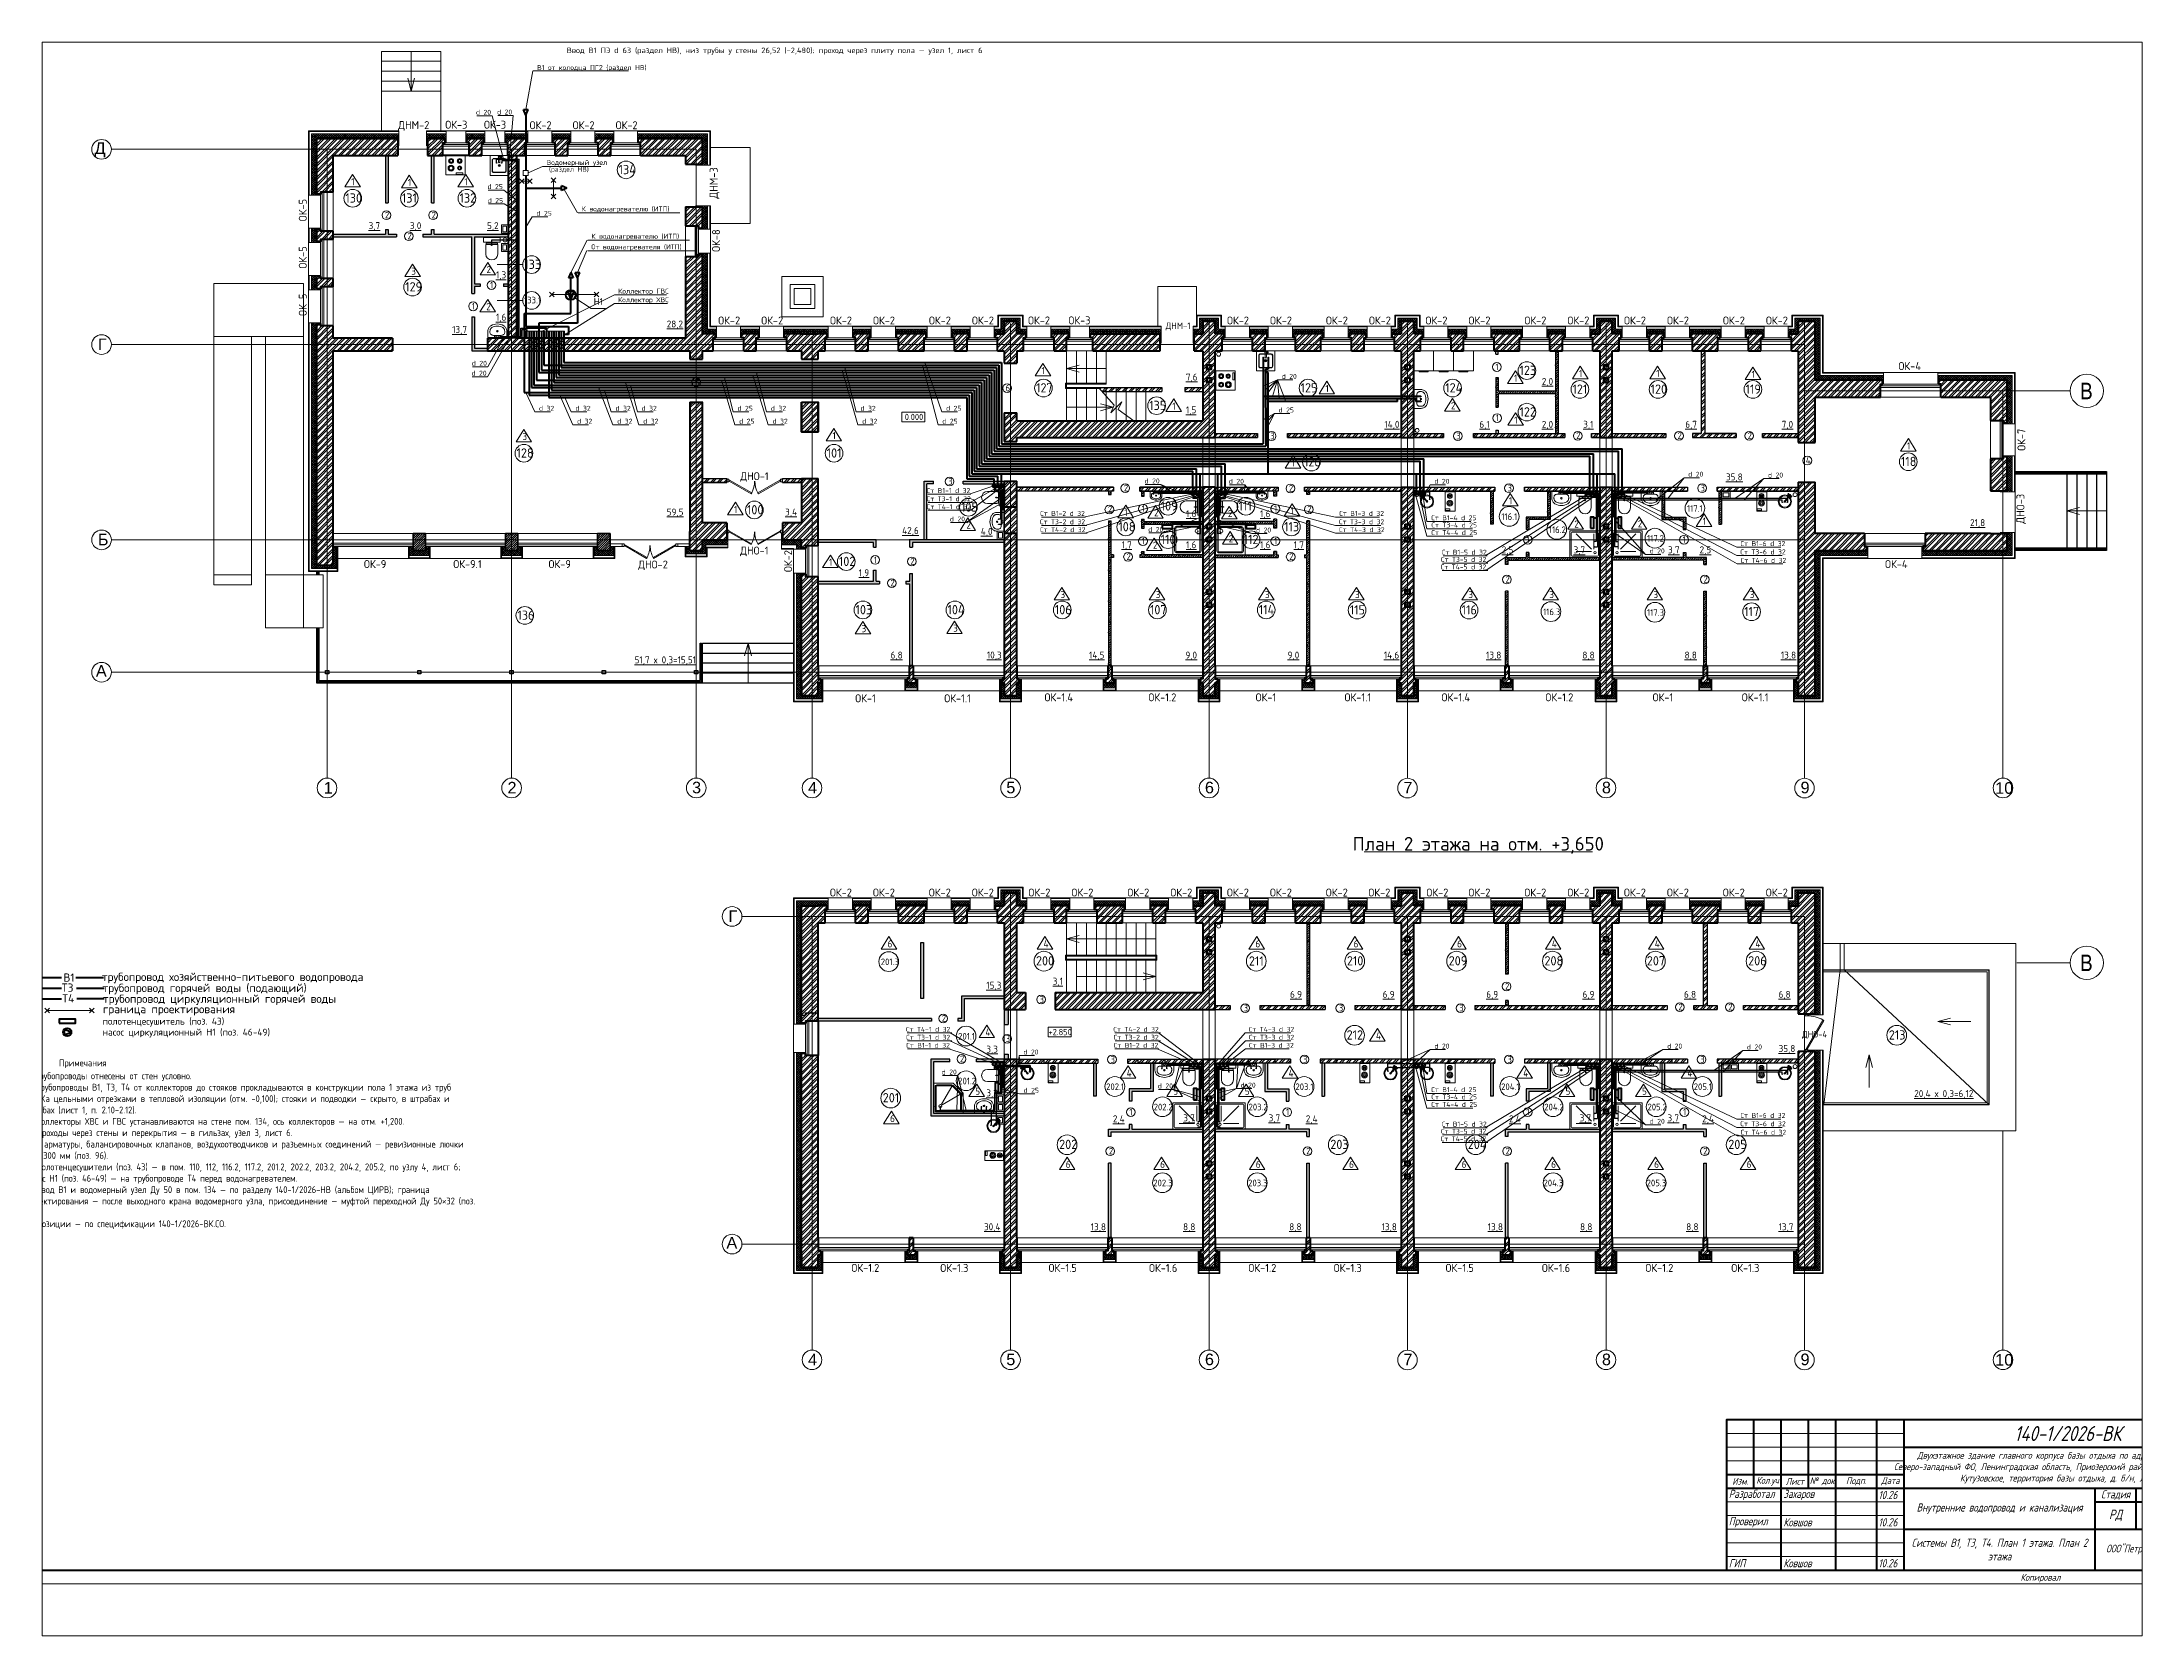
# Paper-space layout 'Лист1' of a CAD drawing. Header units: millimetres. Extents: x 26 to 231, y 20 to 176.
# The model-space entities are those that its viewports show. They can reach past a viewport. Long polylines and large blocks are cut down to what shows.
import ezdxf
from ezdxf.enums import TextEntityAlignment as Align

# ---------------------------------------------------------------- set-up
doc = ezdxf.new("R2010")
doc.units = ezdxf.units.MM
for name, pattern in [('ACAD_ISO02W100', [15, 12, -3]), ('ACAD_ISO04W100', [30, 24, -3, 0, -3]), ('ADSK_Штриховая_ш2 п1', [3, 2, -1]), ('DASHED', [19.05, 12.7, -6.35])]:
    doc.linetypes.add(name, pattern=pattern)
for name, color, linetype, lineweight in [('door_cad', 250, 'Continuous', 0), ('Text', 7, 'Continuous', 15), ('ВК', 97, 'Continuous', 13), ('ГВС (Т3)', 10, 'Continuous', 50), ('ГВС (Т3)_20', 10, 'Continuous', 25), ('ГВС_циркуляция (Т4)', 6, 'Continuous', 50), ('ГВС_циркуляция (Т4)_20', 6, 'Continuous', 25), ('Ж-Б', 19, 'Continuous', 35), ('Ж-б_балка', 144, 'ACAD_ISO02W100', 9), ('Кирпич_перегородки_сущ', 46, 'Continuous', 25), ('Кирпич_стены', 56, 'Continuous', 40), ('Кровля_план', 166, 'Continuous', 18), ('Лестница', 136, 'Continuous', 18), ('Марк_пом', 250, 'Continuous', 15), ('Марка пола', 164, 'Continuous', 20), ('Марка_окна_двери', 166, 'Continuous', 13), ('Мебель', 250, 'Continuous', 13), ('Металл', 164, 'Continuous', 30), ('Обозначения', 166, 'Continuous', 13), ('Оборудование', 19, 'Continuous', 13), ('Оборудование_вент', 164, 'Continuous', 15), ('Ограждение', 144, 'Continuous', 9), ('Окна', 164, 'Continuous', 15), ('Оси', 136, 'ACAD_ISO04W100', 9), ('Пандус', 250, 'Continuous', 18), ('Перегородки кирпичные новые', 26, 'Continuous', 30), ('Перегородки СКЦ', 195, 'Continuous', 25), ('Перегородки_новые_CКЦ', 146, 'Continuous', 25), ('Площадь_текст', 198, 'Continuous', 9), ('Проем_закладываемый', 164, 'Continuous', 30), ('Рамка', 7, 'Continuous', 50), ('Таблицы', 7, 'Continuous', 18), ('Текст', 28, 'Continuous', 25), ('Терраса', 166, 'Continuous', 25), ('Тонкие', 8, 'Continuous', 13), ('Утеплитель', 36, 'Continuous', 9), ('фасад_навесной', 250, 'Continuous', 15), ('ХВС (В1)', 5, 'Continuous', 50), ('ХВС (В1)_20', 5, 'Continuous', 25), ('Штрих_кирпич_план', 27, 'Continuous', 5), ('Штрих_перегородки_план_СКЦ', 116, 'Continuous', 5), ('Штрих_пл_кирп_пер_сущ', 116, 'Continuous', 5), ('Штрих_утеплитель_план', 27, 'Continuous', 5)]:
    doc.layers.add(name, color=color, linetype=linetype, lineweight=lineweight)
doc.layers.add('SANTEH', color=30, linetype='Continuous')
doc.styles.add('GOST', font='isocpeur.ttf', dxfattribs={"width": 0.9})
doc.styles.add('GOST Common_1', font='isocpeur.ttf', dxfattribs={"width": 0.95, "height": 45})
doc.styles.add('GOST_I', font='isocpeur.ttf', dxfattribs={"width": 0.8})
doc.styles.add('ISOCPEUR', font='isocpeur.ttf', dxfattribs={"width": 0.65})
doc.styles.get("Standard").update_dxf_attribs({"font": 'arial.ttf'})
pattern_1 = [(45, (-66363.26, 106126.58), (-101.02788, 101.02788), []), (45, (-66295.91, 106126.58), (-101.02788, 101.02788), [])]
pattern_2 = [(45, (-66363.263, 106126.584), (25.25697, 92.608891), [119.0625, -23.8125, 0, -23.8125])]
pattern_3 = [(45, (-66363.263, 98365.506), (25.25697, 92.608891), [119.0625, -23.8125, 0, -23.8125])]
pattern_4 = [(45, (-66363.26, 98365.5), (-101.02788, 101.02788), []), (45, (-66295.91, 98365.5), (-101.02788, 101.02788), [])]

psp = doc.layouts.new('Лист1')

msp = doc.modelspace()

# ---------------------------------------------------------------- texts
at = {"layer": 'Text', "style": 'ISOCPEUR'}
for s, height, p in [('В1 от колодца ПГ2 (раздел НВ)', 150, (17032, 49597)), ('d 20', 150, (15185, 48244)), ('d 20', 150, (15823, 48252)), ('Водомерный узел', 150, (17320, 46728)), ('d 25', 150, (15533, 46000)), ('d 25', 150, (15540, 45578)), ('d 25', 150, (17011, 45191)), ('К водонагревателю (ИТП)', 150, (18378, 45326)), ('К водонагревателю (ИТП)', 150, (18671, 44499)), ('От водонагревателя (ИТП)', 150, (18669, 44178)), ('Коллектор ХВС', 150, (19478, 42579)), ('Коллектор ГВС', 150, (19482, 42841)), ('d 20', 150, (15059, 40660)), ('d 20', 150, (15050, 40360)), ('d 20', 150, (39540, 40263)), ('d 32', 150, (17089, 39300)), ('d 32', 150, (18191, 39300)), ('d 32', 150, (19403, 39300)), ('d 32', 150, (20191, 39300)), ('d 25', 150, (23089, 39300)), ('d 32', 150, (24099, 39300)), ('d 32', 150, (26808, 39300)), ('d 25', 150, (29394, 39300)), ('d 25', 150, (39446, 39249)), ('d 32', 150, (18241, 38910)), ('d 32', 150, (19453, 38910)), ('d 32', 150, (20241, 38910)), ('d 25', 150, (23139, 38910)), ('d 32', 150, (24149, 38910)), ('d 32', 150, (26858, 38910)), ('d 25', 150, (29281, 38910)), ('d 20', 150, (51828, 37307)), ('Ст В1-1 d 32', 150, (28807, 36815)), ('d 20', 150, (35395, 37104)), ('d 20', 150, (37942, 37094)), ('d 20', 150, (44155, 37094)), ('d 20', 150, (54240, 37282)), ('Ст Т3-1 d 32', 150, (28808, 36565)), ('Ст Т4-1 d 32', 150, (28812, 36326)), ('Ст В1-2 d 32', 150, (32239, 36122)), ('Ст В1-3 d 32', 150, (41278, 36122)), ('d 20', 150, (29510, 35955)), ('Ст Т3-2 d 32', 150, (32234, 35870)), ('Ст Т4-2 d 32', 150, (32237, 35632)), ('d 20', 150, (35504, 35637)), ('d 20', 150, (38764, 35621)), ('Ст Т3-3 d 32', 150, (41273, 35870)), ('Ст Т4-3 d 32', 150, (41276, 35632)), ('Ст В1-4 d 25', 150, (44059, 35991)), ('Ст Т4-4 d 25', 150, (44063, 35544)), ('Ст Т3-4 d 25', 150, (44065, 35774)), ('Ст В1-5 d 32', 150, (44379, 34950)), ('d 20', 150, (50662, 34992)), ('Ст Т3-6 d 32', 150, (53403, 34961)), ('Ст В1-6 d 32', 150, (53408, 35212)), ('Ст Т4-5 d 32', 150, (44345, 34508)), ('Ст Т3-5 d 32', 150, (44354, 34732)), ('Ст Т4-6 d 32', 150, (53412, 34704)), ('В1', 250, (2715, 22048)), ('трубопровод хозяйственно-питьевого водопровода', 250, (3877, 22070)), ('Т3', 250, (2665, 21744)), ('Т4', 250, (2679, 21421)), ('трубопровод горячей воды (подающий)', 250, (3895, 21736)), ('трубопровод циркуляционный горячей воды', 250, (3910, 21409)), ('граница проектирования', 250, (3911, 21096)), ('Ст Т4-1 d 32', 150, (28182, 20534)), ('Ст Т3-1 d 32', 150, (28188, 20294)), ('Ст Т4-2 d 32', 150, (34453, 20534)), ('Ст Т3-2 d 32', 150, (34459, 20294)), ('Ст Т4-3 d 32', 150, (38543, 20534)), ('Ст Т3-3 d 32', 150, (38550, 20294)), ('Ст В1-1 d 32', 150, (28190, 20051)), ('d 20', 150, (31732, 19849)), ('Ст В1-2 d 32', 150, (34461, 20051)), ('Ст В1-3 d 32', 150, (38551, 20051)), ('d 20', 150, (44155, 20027)), ('d 20', 150, (51190, 20027)), ('d 20', 150, (53602, 20002)), ('d 20', 150, (29262, 19244)), ('d 25', 150, (31738, 18692)), ('d 20', 150, (35796, 18825)), ('d 20', 150, (38297, 18849)), ('Ст В1-4 d 25', 150, (44059, 18712)), ('Ст Т4-4 d 25', 150, (44063, 18264)), ('Ст Т3-4 d 25', 150, (44065, 18494)), ('Ст В1-5 d 32', 150, (44379, 17670)), ('d 20', 150, (50663, 17756)), ('Ст Т3-6 d 32', 150, (53403, 17681)), ('Ст В1-6 d 32', 150, (53408, 17932)), ('Ст Т4-5 d 32', 150, (44345, 17228)), ('Ст Т3-5 d 32', 150, (44354, 17452)), ('Ст Т4-6 d 32', 150, (53412, 17424))]:
    msp.add_text(s, height=height, dxfattribs=at).set_placement(p)
at = {"layer": 'Марк_пом', "width": 515.57, "attachment_point": 1, "style": 'GOST Common_1'}
for s, insert, char_height in [('134', (19497, 46728), 280), ('130', (11237, 45869), 280), ('131', (12947, 45869), 280), ('132', (14688, 45869), 280), ('133', (16645, 43864), 280), ('129', (13045, 43186), 280), ('133.1', (16637, 42744), 200), ('123', (46727, 40661), 280), ('127', (32116, 40134), 280), ('125', (40111, 40134), 280), ('124', (44483, 40134), 280), ('121', (48329, 40094), 280), ('120', (50691, 40094), 280), ('119', (53561, 40094), 280), ('135', (35534, 39602), 280), ('122', (46727, 39406), 280), ('128', (16411, 38164), 280), ('101', (25786, 38164), 280), ('126', (40215, 37899), 280), ('118', (58258, 37909), 280), ('100', (23376, 36450), 280), ('105', (29848, 36531), 280), ('109', (35882, 36564), 280), ('111', (38236, 36564), 280), ('116.1', (46179, 36201), 200), ('117.1', (51792, 36448), 200), ('108', (34603, 35937), 280), ('110', (35882, 35553), 280), ('112', (38391, 35553), 280), ('113', (39612, 35937), 280), ('116.2', (47616, 35806), 200), ('117.2', (50585, 35543), 200), ('102', (26155, 34889), 280), ('136', (16438, 33264), 280), ('103', (26658, 33430), 280), ('104', (29438, 33430), 280), ('106', (32683, 33430), 280), ('107', (35558, 33430), 280), ('114', (38847, 33430), 280), ('115', (41597, 33425), 280), ('116', (44980, 33425), 280), ('116.3', (47441, 33324), 200), ('117.3', (50583, 33304), 200), ('117', (53520, 33375), 280), ('201.3', (27421, 22749), 200), ('200', (32112, 22821), 280), ('211', (38549, 22815), 280), ('210', (41510, 22821), 280), ('209', (44588, 22821), 280), ('208', (47483, 22821), 280), ('207', (50577, 22821), 280), ('206', (53640, 22821), 280), ('201.1', (29761, 20500), 200), ('212', (41503, 20581), 280), ('213', (57892, 20581), 280), ('201.2', (29761, 19148), 200), ('201', (27482, 18683), 280), ('202.1', (34233, 18975), 200), ('203.1', (39955, 18975), 200), ('204.1', (46173, 18975), 200), ('205.1', (51994, 18975), 200), ('202.2', (35671, 18362), 200), ('203.2', (38538, 18362), 200), ('204.2', (47478, 18362), 200), ('205.2', (50597, 18362), 200), ('202', (32813, 17273), 280), ('203', (41010, 17273), 280), ('204', (45166, 17273), 280), ('205', (53039, 17273), 280), ('202.3', (35658, 16068), 200), ('203.3', (38525, 16068), 200), ('204.3', (47454, 16068), 200), ('205.3', (50572, 16068), 200)]:
    msp.add_mtext(s, dxfattribs=dict(at, insert=insert, char_height=char_height))
at = {"layer": 'Марка пола', "linetype": 'Continuous', "char_height": 214, "width": 224.9, "attachment_point": 1, "style": 'GOST Common_1'}
for s, insert in [('1', (11413, 46329)), ('1', (13125, 46304)), ('1', (14834, 46329)), ('3', (13226, 43621)), ('2', (15502, 43674)), ('2', (15496, 42553)), ('1', (32280, 40620)), ('1', (40863, 40082)), ('1', (46562, 40394)), ('1', (48523, 40533)), ('1', (50860, 40536)), ('1', (53741, 40508)), ('1', (36234, 39548)), ('2', (44656, 39560)), ('1', (46568, 39127)), ('3', (16588, 38629)), ('1', (25961, 38656)), ('1', (58441, 38350)), ('1', (39842, 37835)), ('1', (22985, 36426)), ('1', (34783, 36336)), ('2', (35684, 36326)), ('2', (37913, 36302)), ('1', (39811, 36380)), ('1', (46406, 36689)), ('2', (30009, 35953)), ('2', (48383, 35985)), ('2', (50303, 35988)), ('1', (52263, 36071)), ('2', (35647, 35344)), ('2', (37940, 35541)), ('1', (25856, 34829)), ('3', (32852, 33852)), ('3', (35730, 33852)), ('3', (39032, 33852)), ('3', (41754, 33852)), ('3', (45181, 33852)), ('3', (47627, 33852)), ('3', (50776, 33852)), ('3', (53686, 33852)), ('3', (26838, 32823)), ('3', (29608, 32835)), ('6', (27625, 23300)), ('4', (32341, 23302)), ('6', (38744, 23300)), ('6', (41712, 23300)), ('6', (44842, 23300)), ('4', (47703, 23302)), ('4', (50816, 23302)), ('4', (53860, 23302)), ('4', (30585, 20629)), ('4', (42389, 20522)), ('4', (34854, 19395)), ('4', (39749, 19395)), ('4', (46841, 19395)), ('4', (51804, 19395)), ('5', (30277, 18845)), ('5', (36260, 18845)), ('5', (38422, 18845)), ('5', (48119, 18845)), ('5', (50430, 18845)), ('6', (27700, 18023)), ('6', (33011, 16639)), ('6', (35865, 16639)), ('6', (38756, 16639)), ('6', (41576, 16639)), ('6', (44979, 16639)), ('6', (47684, 16639)), ('6', (50798, 16639)), ('6', (53594, 16639))]:
    msp.add_mtext(s, dxfattribs=dict(at, insert=insert))
at = {"layer": 'Марка_окна_двери', "attachment_point": 1, "style": 'GOST Common_1'}
for s, insert, char_height, width in [('ДНМ-2', (12833, 48052), 240, 889.38), ('ОК-3', (14257, 48064), 240, 889.38), ('ОК-3', (15427, 48064), 240, 889.38), ('ОК-2', (16807, 48048), 240, 889.38), ('ОК-2', (18107, 48048), 240, 889.38), ('ОК-2', (19407, 48048), 240, 889.38), ('2', (12433, 45312), 200, 389.04), ('2', (13843, 45312), 200, 389.04), ('2', (13113, 44677), 200, 389.04), ('1', (15613, 43201), 200, 389.04), ('1', (15058, 42560), 200, 389.04), ('ОК-2', (22507, 42148), 240, 889.38), ('ОК-2', (23807, 42148), 240, 889.38), ('ОК-2', (25887, 42148), 240, 889.38), ('ОК-2', (27187, 42148), 240, 889.38), ('ОК-2', (28877, 42148), 240, 889.38), ('ОК-2', (30177, 42148), 240, 889.38), ('ОК-2', (31872, 42150), 240, 889.38), ('ОК-3', (33093, 42152), 240, 889.38), ('ДНМ-1', (36031, 41967), 200, 389.04), ('ОК-2', (37887, 42148), 240, 889.38), ('ОК-2', (39187, 42148), 240, 889.38), ('ОК-2', (40877, 42148), 240, 889.38), ('ОК-2', (42177, 42148), 240, 889.38), ('ОК-2', (43887, 42148), 240, 889.38), ('ОК-2', (45187, 42148), 240, 889.38), ('ОК-2', (46877, 42148), 240, 889.38), ('ОК-2', (48177, 42148), 240, 889.38), ('ОК-2', (49887, 42148), 240, 889.38), ('ОК-2', (51187, 42148), 240, 889.38), ('ОК-2', (52877, 42148), 240, 889.38), ('ОК-2', (54177, 42148), 240, 889.38), ('1', (46004, 40727), 200, 389.04), ('ОК-4', (58184, 40772), 240, 889.38), ('5', (21798, 40266), 200, 203.38), ('6', (31193, 40088), 200, 203.38), ('1', (46011, 39185), 200, 389.04), ('3', (39189, 38641), 200, 203.38), ('3', (44817, 38641), 200, 203.38), ('2', (48442, 38648), 200, 389.04), ('2', (51504, 38648), 200, 389.04), ('2', (53625, 38648), 200, 389.04), ('4', (55382, 37900), 200, 203.38), ('ДНО-1', (23176, 37443), 240, 889.38), ('3', (29457, 37269), 200, 203.38), ('2', (34767, 37065), 200, 389.04), ('2', (39757, 37059), 200, 389.04), ('3', (46366, 37063), 200, 203.38), ('3', (52200, 37063), 200, 203.38), ('2', (34286, 36422), 200, 389.04), ('1', (35307, 36445), 200, 389.04), ('1', (39308, 36445), 200, 389.04), ('2', (40312, 36425), 200, 389.04), ('ДНО-1', (23171, 35195), 240, 889.38), ('2', (34850, 34992), 200, 389.04), ('1', (35307, 35465), 200, 389.04), ('1', (39308, 35465), 200, 389.04), ('2', (39766, 34992), 200, 389.04), ('1', (46941, 35507), 200, 389.04), ('1', (51659, 35507), 200, 389.04), ('ОК-9', (11799, 34788), 240, 889.38), ('ОК-9.1', (14499, 34788), 240, 889.38), ('ОК-9', (17379, 34788), 240, 889.38), ('ДНО-2', (20088, 34775), 240, 889.38), ('1', (27210, 34896), 200, 389.04), ('2', (28314, 34853), 200, 389.04), ('2', (46303, 34304), 200, 389.04), ('2', (52287, 34304), 200, 389.04), ('ОК-4', (57778, 34786), 240, 889.38), ('2', (27711, 34197), 200, 389.04), ('ОК-1', (26649, 30731), 240, 889.38), ('ОК-1.1', (29340, 30731), 240, 889.38), ('ОК-1.4', (32371, 30761), 240, 889.38), ('ОК-1.2', (35511, 30761), 240, 889.38), ('ОК-1', (38752, 30761), 240, 889.38), ('ОК-1.1', (41440, 30761), 240, 889.38), ('ОК-1.4', (44371, 30761), 240, 889.38), ('ОК-1.2', (47511, 30761), 240, 889.38), ('ОК-1', (50752, 30761), 240, 889.38), ('ОК-1.1', (53448, 30761), 240, 889.38), ('ОК-2', (25884, 24863), 240, 889.38), ('ОК-2', (27184, 24863), 240, 889.38), ('ОК-2', (28874, 24863), 240, 889.38), ('ОК-2', (30174, 24863), 240, 889.38), ('ОК-2', (31884, 24863), 240, 889.38), ('ОК-2', (33184, 24863), 240, 889.38), ('ОК-2', (34874, 24863), 240, 889.38), ('ОК-2', (36174, 24863), 240, 889.38), ('ОК-2', (37884, 24863), 240, 889.38), ('ОК-2', (39184, 24863), 240, 889.38), ('ОК-2', (40874, 24863), 240, 889.38), ('ОК-2', (42160, 24863), 240, 889.38), ('ОК-2', (43914, 24863), 240, 889.38), ('ОК-2', (45184, 24863), 240, 889.38), ('ОК-2', (46874, 24863), 240, 889.38), ('ОК-2', (48174, 24863), 240, 889.38), ('ОК-2', (49884, 24863), 240, 889.38), ('ОК-2', (51184, 24863), 240, 889.38), ('ОК-2', (52874, 24863), 240, 889.38), ('ОК-2', (54174, 24863), 240, 889.38), ('3', (32220, 21613), 200, 203.38), ('2', (46292, 22011), 200, 389.04), ('2', (29263, 21043), 200, 389.04), ('3', (38390, 21354), 200, 203.38), ('3', (41265, 21354), 200, 203.38), ('3', (44904, 21354), 200, 203.38), ('2', (51530, 21384), 200, 389.04), ('2', (53039, 21384), 200, 389.04), ('3', (31196, 20429), 200, 203.38), ('ДНО-4', (55269, 20562), 200, 389.04), ('2', (29815, 19817), 200, 389.04), ('3', (34365, 19802), 200, 203.38), ('3', (40181, 19802), 200, 203.38), ('3', (46362, 19802), 200, 203.38), ('3', (52188, 19802), 200, 203.38), ('1', (34937, 18213), 200, 389.04), ('1', (39669, 18213), 200, 389.04), ('1', (46935, 18213), 200, 389.04), ('1', (51671, 18213), 200, 389.04), ('2', (34314, 17029), 200, 389.04), ('2', (40277, 17029), 200, 389.04), ('2', (46307, 17029), 200, 389.04), ('2', (52281, 17029), 200, 389.04), ('ОК-1.2', (26534, 13520), 240, 889.38), ('ОК-1.3', (29219, 13518), 240, 889.38), ('ОК-1.5', (32493, 13520), 240, 889.38), ('ОК-1.6', (35530, 13518), 240, 889.38), ('ОК-1.2', (38534, 13520), 240, 889.38), ('ОК-1.3', (41111, 13518), 240, 889.38), ('ОК-1.5', (44493, 13520), 240, 889.38), ('ОК-1.6', (47405, 13518), 240, 889.38), ('ОК-1.2', (50534, 13520), 240, 889.38), ('ОК-1.3', (53130, 13518), 240, 889.38)]:
    msp.add_mtext(s, dxfattribs=dict(at, insert=insert, char_height=char_height, width=width))
at = {"layer": 'Марка_окна_двери', "char_height": 240, "width": 889.38, "attachment_point": 1, "rotation": 90, "style": 'GOST Common_1'}
for s, insert in [('ДНМ-3', (22250, 45710)), ('ОК-5', (9830, 45026)), ('ОК-8', (22323, 44102)), ('ОК-5', (9830, 43596)), ('ОК-5', (9830, 42166)), ('ОК-7', (61780, 38091)), ('ДНО-3', (61750, 35887)), ('ОК-2', (24502, 34425))]:
    msp.add_mtext(s, dxfattribs=dict(at, insert=insert))
at = {"layer": 'Оси', "char_height": 350, "width": 284.81, "attachment_point": 1}
for s, insert in [('{\\fArial|b0|i0|c204|p34;Д}', (3657, 47413)), ('{\\fArial|b0|i0|c204|p34;Г}', (3756, 41483)), ('{\\fArial|b0|i0|c204|p34;Б}', (3756, 35585)), ('{\\fArial|b0|i0|c204|p34;А}', (3697, 31616)), ('{\\fArial|b0|i0|c0|p34;1}', (10584, 28082)), ('{\\fArial|b0|i0|c0;2}', (16140, 28087)), ('{\\fArial|b0|i0|c0;3}', (21718, 28091)), ('{\\fArial|b0|i0|c0;4}', (25224, 28087)), ('{\\fArial|b0|i0|c0;5}', (31216, 28091)), ('{\\fArial|b0|i0|c0;6}', (37220, 28091)), ('{\\fArial|b0|i0|c0;7}', (43220, 28087)), ('{\\fArial|b0|i0|c0;8}', (49220, 28091)), ('{\\fArial|b0|i0|c0;9}', (55224, 28091)), ('{\\fArial|b0|i0|c0;10}', (61109, 28077)), ('{\\fArial|b0|i0|c204|p34;Г}', (22815, 24204)), ('{\\fArial|b0|i0|c204|p34;А}', (22757, 14336)), ('{\\fArial|b0|i0|c0;4}', (25224, 10807)), ('{\\fArial|b0|i0|c0;5}', (31216, 10811)), ('{\\fArial|b0|i0|c0;6}', (37220, 10811)), ('{\\fArial|b0|i0|c0;7}', (43220, 10807)), ('{\\fArial|b0|i0|c0;8}', (49220, 10811)), ('{\\fArial|b0|i0|c0;9}', (55224, 10811)), ('{\\fArial|b0|i0|c0;10}', (61109, 10798))]:
    msp.add_mtext(s, dxfattribs=dict(at, insert=insert))
at = {"layer": 'Площадь_текст', "char_height": 210, "attachment_point": 1, "style": 'GOST Common_1'}
for s, insert, width in [('{\\L3,7}', (11940, 44999), 515.57), ('{\\L3,0}', (13188, 44999), 515.57), ('{\\L5,2}', (15519, 44999), 515.57), ('{\\L1,3}', (15790, 43512), 515.57), ('{\\L1,6}', (15790, 42232), 515.57), ('{\\L28,2}', (20952, 42027), 515.57), ('{\\L13,7}', (14466, 41861), 515.57), ('{\\L7,6}', (36644, 40424), 515.57), ('{\\L2,0}', (47403, 40291), 515.57), ('{\\L1,5}', (36644, 39432), 515.57), ('{\\L14,0}', (42644, 38996), 515.57), ('{\\L6,1}', (45515, 38996), 515.57), ('{\\L2,0}', (47403, 38996), 515.57), ('{\\L3,1}', (48654, 38996), 515.57), ('{\\L6,7}', (51740, 38996), 515.57), ('{\\L7,0}', (54654, 38996), 515.57), ('{\\L35,8}', (52970, 37405), 515.57), ('{\\L59,5}', (20952, 36345), 515.57), ('{\\L3,4}', (24530, 36345), 515.57), ('{\\L1,6}', (36648, 36294), 515.57), ('{\\L1,6}', (38886, 36294), 515.57), ('{\\L42,6}', (28070, 35787), 515.57), ('{\\L4,0}', (30444, 35759), 515.57), ('{\\L21,8}', (60349, 36025), 515.57), ('{\\L1,7}', (34700, 35356), 515.57), ('{\\L1,6}', (36648, 35356), 515.57), ('{\\L1,6}', (38886, 35356), 515.57), ('{\\L1,7}', (39904, 35356), 515.57), ('{\\L2,5}', (46190, 35204), 515.57), ('{\\L3,7}', (48364, 35204), 515.57), ('{\\L3,7}', (51218, 35204), 515.57), ('{\\L2,5}', (52171, 35204), 515.57), ('{\\L1,9}', (26756, 34510), 515.57), ('{\\L51,7 х 0,3=15,51}', (19980, 31878), 1767.58), ('{\\L6,8}', (27719, 32023), 515.57), ('{\\L10,3}', (30629, 32023), 515.57), ('{\\L14,5}', (33719, 32023), 515.57), ('{\\L9,0}', (36629, 32023), 515.57), ('{\\L9,0}', (39719, 32023), 515.57), ('{\\L14,6}', (42629, 32023), 515.57), ('{\\L13,8}', (45719, 32023), 515.57), ('{\\L8,8}', (48629, 32023), 515.57), ('{\\L8,8}', (51719, 32023), 515.57), ('{\\L13,8}', (54629, 32023), 515.57), ('{\\L15,3}', (30612, 22046), 515.57), ('{\\L3,1}', (32619, 22168), 515.57), ('{\\L6,9}', (39793, 21772), 515.57), ('{\\L6,9}', (42594, 21772), 515.57), ('{\\L6,9}', (45724, 21772), 515.57), ('{\\L6,9}', (48633, 21772), 515.57), ('{\\L6,8}', (51701, 21772), 515.57), ('{\\L6,8}', (54560, 21772), 515.57), ('{\\L3,3}', (30612, 20117), 515.57), ('{\\L35,8}', (54560, 20134), 515.57), ('{\\L3,2}', (30612, 18795), 515.57), ('{\\L20,4 х 0,3=6,12}', (58661, 18773), 2073.07), ('{\\L2,4}', (34439, 18011), 515.57), ('{\\L3,7}', (36565, 18037), 515.57), ('{\\L3,7}', (39145, 18037), 515.57), ('{\\L2,4}', (40269, 18011), 515.57), ('{\\L2,4}', (46413, 18011), 515.57), ('{\\L3,7}', (48546, 18037), 515.57), ('{\\L3,7}', (51202, 18037), 515.57), ('{\\L2,4}', (52251, 18011), 515.57), ('{\\L30,4}', (30542, 14749), 515.57), ('{\\L13,8}', (33769, 14749), 515.57), ('{\\L8,8}', (36560, 14749), 515.57), ('{\\L8,8}', (39769, 14749), 515.57), ('{\\L13,8}', (42560, 14749), 515.57), ('{\\L13,8}', (45769, 14749), 515.57), ('{\\L8,8}', (48560, 14749), 515.57), ('{\\L8,8}', (51769, 14749), 515.57), ('{\\L13,7}', (54560, 14749), 515.57)]:
    msp.add_mtext(s, dxfattribs=dict(at, insert=insert, width=width))
at = {"layer": 'Текст', "style": 'GOST'}
for s, height, p in [('Ввод В1 ПЭ d 63 (раздел НВ), низ трубы у стены 26,52 (-2,480); проход через плиту пола — узел 1, лист 6', 165, (17927, 50059)), ('(раздел НВ)', 148.5, (17391, 46478))]:
    msp.add_text(s, height=height, dxfattribs=at).set_placement(p, align=Align.BOTTOM_LEFT)
msp.add_text('Н1', height=206.2, dxfattribs=at).set_placement((18886, 42436), align=Align.BOTTOM_CENTER)
msp.add_text('План 2 этажа на отм. +3,650', height=412.5, dxfattribs=at).set_placement((45482, 26216), align=Align.MIDDLE_CENTER)
for s, p in [('полотенцесушитель (поз. 43)', (3902, 20854)), ('насос циркуляционный Н1 (поз. 46-49)', (3902, 20524))]:
    msp.add_text(s, height=206.25, dxfattribs=at).set_placement(p, align=Align.MIDDLE_LEFT)
at = {"layer": 'Текст'}
for s, insert, char_height, width, attachment_point, style in [('0.000', (28147, 39208), 190, 2855.56, 1, 'GOST Common_1'), ('+2.850', (32492, 20622), 190, 585.37, 1, 'GOST Common_1'), ('Примечания', (2582, 19699), 206.2, 13612.5, 1, 'GOST'), ('1. Трубопроводы отнесены от стен условно.\\P2. Трубопроводы В1, Т3, Т4 от коллекторов до стояков прокладываются в конструкции пола 1 этажа из труб PE-Xa цельными отрезками в тепловой изоляции (отм. -0,100); стояки и подводки — скрыто, в штрабах и коробах (лист 1, п. 2.10-2.12).\\P3. Коллекторы ХВС и ГВС устанавливаются на стене пом. 134, ось коллекторов — на отм. +1,200.\\P4. Проходы через стены и перекрытия — в гильзах, узел 3, лист 6.\\P5. У арматуры, балансировочных клапанов, воздухоотводчиков и разъемных соединений — ревизионные лючки 300×300 мм (поз. 96).\\P6. Полотенцесушители (поз. 43) — в пом. 110, 112, 116.2, 117.2, 201.2, 202.2, 203.2, 204.2, 205.2, по узлу 4, лист 6; насос Н1 (поз. 46-49) — на трубопроводе Т4 перед водонагревателем.\\P7. Ввод В1 и водомерный узел Ду 50 в пом. 134 — по разделу 140-1/2026-НВ (альбом ЦИРВ); граница проектирования — после выходного крана водомерного узла, присоединение — муфтой переходной Ду 50×32 (поз. 10).\\P8. Позиции — по спецификации 140-1/2026-ВК.СО.', (1592, 19307), 206.25, 13612.5, 1, 'GOST'), ('{\\W0.8;\\Q15;Двухэтажное здание главного корпуса базы отдыха по адресу: Россия, 188767, Северо-западный ФО, Ленинградская область, Приозерский район, с/п Плодовое, поселок Кутузовское, территория базы отдыха, д. б/н, литера А}', (63302, 7365), 206.25, 9570, 5, 'GOST_I'), ('{\\W0.8;\\Q15;Внутренние водопровод и канализация}', (61240, 6128), 247.5, 5445, 5, 'GOST_I'), ('{\\W0.8;\\Q15;Системы В1, Т3, Т4. План 1 этажа. План 2 этажа}', (61240, 4890), 247.5, 5445, 5, 'GOST_I'), ('{\\W0.8;\\Q15;ООО"Петровская Архитектура"}', (66190, 4890), 231, 3960, 5, 'GOST_I')]:
    msp.add_mtext(s, dxfattribs=dict(at, insert=insert, char_height=char_height, width=width, attachment_point=attachment_point, style=style))
at = {"layer": 'Текст', "style": 'GOST_I'}
for s, insert, char_height, attachment_point in [('{\\W0.8;\\Q15;140-1/2026-ВК}', (63302, 8396), 453.75, 5), ('{\\W0.8;\\Q15;Изм.}', (53402, 6953), 206.25, 5), ('{\\W0.8;\\Q15;Кол.уч}', (54227, 6953), 206.25, 5), ('{\\W0.8;\\Q15;Лист}', (55052, 6953), 206.25, 5), ('{\\W0.8;\\Q15;№ док}', (55877, 6953), 206.25, 5), ('{\\W0.8;\\Q15;Подп.}', (56908, 6953), 206.25, 5), ('{\\W0.8;\\Q15;Дата}', (57940, 6953), 206.25, 5), ('{\\W0.8;\\Q15;Разработал}', (53055, 6540), 247.5, 4), ('{\\W0.8;\\Q15;Захаров}', (54705, 6540), 247.5, 4), ('{\\W0.8;\\Q15;10.26}', (57576, 6540), 247.5, 4), ('{\\W0.8;\\Q15;Стадия}', (64746, 6540), 247.5, 5), ('{\\W0.8;\\Q15;Лист}', (65983, 6540), 247.5, 5), ('{\\W0.8;\\Q15;Проверил}', (53055, 5715), 247.5, 4), ('{\\W0.8;\\Q15;Ковшов}', (54705, 5715), 247.5, 4), ('{\\W0.8;\\Q15;10.26}', (57576, 5715), 247.5, 4), ('{\\W0.8;\\Q15;РД}', (64746, 5922), 288.75, 5), ('{\\W0.8;\\Q15;ГИП}', (53055, 4478), 247.5, 4), ('{\\W0.8;\\Q15;Ковшов}', (54705, 4478), 247.5, 4), ('{\\W0.8;\\Q15;10.26}', (57576, 4478), 247.5, 4), ('{\\W0.8;\\Q15;Копировал}', (62477, 4024), 206.25, 5)]:
    msp.add_mtext(s, dxfattribs=dict(at, insert=insert, char_height=char_height, attachment_point=attachment_point))

# ---------------------------------------------------------------- blocks, each defined once
blk = doc.blocks.new('Dush')
at = {"layer": 'Оборудование'}
for p, q in [((0, -100), (-900, -100)), ((-900, -100), (-900, -900)), ((-860, -170), (-860, -830)), ((-70, -140), (-830, -140)), ((-726, -653), (-726, -191)), ((-653, -653), (-191, -191)), ((-40, -830), (-40, -170)), ((0, -900), (0, -100)), ((-900, -900), (0, -900)), ((-830, -860), (-70, -860)), ((-653, -726), (-191, -726))]:
    blk.add_line(p, q, dxfattribs=at)
blk.add_circle((-754, -754), 35, dxfattribs=at)
for centre, start, end in [((-830, -170), 90, 180), ((-70, -170), 0, 90), ((-830, -830), 180, 270), ((-70, -830), 270, 0)]:
    blk.add_arc(centre, 30, start, end, dxfattribs=at)
blk = doc.blocks.new('Basin 01_72')
for p, q in [((0, 350), (0, 172)), ((460, 350), (0, 350)), ((50, 207), (50, 172)), ((139, 278), (139, 278)), ((321, 278), (139, 278)), ((410, 207), (410, 172)), ((460, 350), (460, 172))]:
    blk.add_line(p, q)
for points in [[(0, 172), (1, 152), (5, 133), (11, 114), (20, 96), (30, 80), (43, 66), (57, 53), (73, 42)], [(139, 278), (122, 277), (105, 273), (90, 266), (76, 257), (65, 247), (57, 235), (52, 221), (50, 207)], [(50, 172), (51, 159), (53, 147), (57, 135), (63, 124), (69, 113), (77, 104), (86, 96), (97, 89)], [(73, 42), (110, 24), (149, 11), (189, 3), (230, 0), (271, 3), (311, 11), (350, 24), (387, 42)], [(97, 89), (128, 73), (161, 62), (195, 55), (230, 53), (265, 55), (299, 62), (332, 73), (363, 89)], [(410, 207), (408, 221), (403, 235), (395, 247), (384, 257), (370, 266), (355, 273), (338, 277), (321, 278)], [(363, 89), (374, 96), (383, 104), (391, 113), (397, 124), (403, 135), (407, 147), (409, 159), (410, 172)], [(387, 42), (403, 53), (417, 66), (430, 80), (440, 96), (449, 114), (455, 133), (459, 152), (460, 172)]]:
    blk.add_lwpolyline(points)
for centre, radius in [((230, 313), 25), ((230, 176), 17.5)]:
    blk.add_circle(centre, radius)
blk = doc.blocks.new('K10-46')
at = {"layer": 'Оборудование'}
for p, q in [((-800, -559), (-270, -244)), ((-558, -800), (-246, -268))]:
    blk.add_line(p, q, dxfattribs=at)
blk.add_lwpolyline([(0, 0), (-900, 0), (-900, -600), (-600, -900), (0, -900)], close=True, dxfattribs=at)
for points in [[(-100, -50), (-800, -50, 0.414214), (-850, -100), (-850, -559, 0.198912), (-835, -594), (-594, -835, 0.198912), (-559, -850), (-100, -850, 0.414214), (-50, -800), (-50, -100, 0.414214)], [(-100, -80), (-800, -80, 0.414214), (-820, -100), (-820, -559, 0.198912), (-814, -573), (-573, -814, 0.198912), (-559, -820), (-100, -820, 0.414214), (-80, -800), (-80, -100, 0.414214)]]:
    blk.add_lwpolyline(points, format="xyb", close=True, dxfattribs=at)
blk.add_circle((-211, -209), 43.3, dxfattribs=at)
blk = doc.blocks.new('Grohe Veris -  (32198000)_top_cad-bloc.com')
at = {"color": 0}
for p, q in [((52, 21), (52, -21)), ((54, -17), (54, 17)), ((73, 13), (72, 13)), ((73, 6), (72, -22)), ((73, 13), (73, 6))]:
    blk.add_line(p, q, dxfattribs=at)
for points in [[(-21, 0), (-21, -154, 1), (21, -154), (21, 0)], [(0, 9), (0, 9), (-17, 9, 0.317837), (-20, 7)], [(0, 9), (0, 9), (17, 9, -0.317837), (20, 7)], [(56, 9), (64, 10, 0.155869), (68, 11, 0.886458)], [(65, 9, 0.160711), (63, -7, 0.094437), (64, -10, 1.245706)], [(65, 9, 0.25498), (69, 11, -9.068865)], [(68, 11), (69, 12, -0.146054), (71, 14), (73, 14, -0.258705), (73, 14, -0.023605), (73, 13, -0.171239), (74, 10, 0.037593), (74, 10)], [(74, 3, 0.147806), (73, 6, 0.197149), (73, 6), (72, 6, 0.105853), (71, 6, 0.093683), (70, 6, 0.105959), (69, 3, 0.061829), (68, 1, 0.023332), (68, -5, 1.008647)], [(74, 10), (74, 6, -0.00094), (74, 3, 0.000937), (74, -11, -0.003393), (74, -19, 0.648753)], [(56, -9), (64, -10, -0.155869), (68, -11, -0.886458)], [(68, -3), (68, -5), (68, -8, 0.010154), (68, -11, 0.032815), (68, -18, 0.128402), (69, -21, 0.106313), (71, -22, 0.075412), (71, -22), (72, -22, 0.25002), (73, -22, 0.096041), (74, -19, 0.032872), (74, -19, -4.493368)]]:
    blk.add_lwpolyline(points, format="xyb", dxfattribs=at)
for points in [[(7, 21), (46, 21)], [(47, -21), (47, 21)], [(52, 21), (47, 21)], [(21, -21), (46, -21)], [(52, -21), (47, -21)]]:
    blk.add_lwpolyline(points, dxfattribs=at)
for centre, radius, start, end in [((0, 0), 30, 44.427, 225.573), ((0, 0), 25, 57.14012, 212.85988), ((0, 0), 22, 342.65856, 197.34144), ((0, 0), 21, 0, 180), ((46, 21), 0.5, 0, 90), ((47, 20), 0.5, 90, 180), ((42, 15), 11.5, 10.40237, 29.24555), ((52, 20), 0.4, 29.24555, 90), ((53, 17), 0.3, 0, 10.40237), ((49, 6), 7.06, 21.11466, 52.67736), ((112, -1), 44.3, 163.76884, 181.88413), ((74, 9), 4.94, 128.36753, 155.60216), ((72, 12), 1.95, 87.325, 127.06858), ((73, 13), 0.429, 41.76843, 83.91425), ((37, 0), 38.5, 343.05085, 15.03236), ((46, -21), 0.5, 270, 0), ((47, -20), 0.5, 180, 270), ((42, -15), 11.5, 330.75445, 349.59763), ((52, -20), 0.4, 270, 330.75445), ((49, -6), 7.06, 307.32264, 339.8743), ((53, -17), 0.3, 349.59763, 0)]:
    blk.add_arc(centre, radius, start, end, dxfattribs=at)
blk.add_ellipse((56, 0), major_axis=(0, 9), ratio=0.134102, start_param=6.283185, end_param=9.576875, dxfattribs=at)
blk = doc.blocks.new('r')
at = {"layer": 'Оборудование'}
blk.add_lwpolyline([(166291, -245653), (166891, -245653), (166891, -246203), (166291, -246203), (166291, -245653)], close=True, dxfattribs=at)
for points in [[(166765, -246140, -0.068229), (166751, -246141), (166431, -246141, -0.414214), (166378, -246088), (166378, -245768, -0.414214), (166431, -245715), (166751, -245715, -0.414214), (166804, -245768), (166804, -246088, -0.336476), (166765, -246140, -0.107558)], [(166756, -246130, -0.031274), (166751, -246131), (166431, -246131, -0.414214), (166388, -246088), (166388, -245768, -0.414214), (166431, -245725), (166751, -245725, -0.414214), (166794, -245768), (166794, -246088, -0.378043), (166756, -246130, -0.083586)]]:
    blk.add_lwpolyline(points, format="xyb", dxfattribs=at)
for points in [[(166572, -245928), (166612, -245928)], [(166592, -245908), (166592, -245948)]]:
    blk.add_lwpolyline(points, dxfattribs=at)
for radius in [35, 30, 20]:
    blk.add_circle((166592, -245928), radius, dxfattribs=at)
at = {"layer": 'Оборудование', "rotation": 269.9999999999999}
blk.add_blockref('Grohe Veris -  (32198000)_top_cad-bloc.com', (166850, -245928), dxfattribs=at)
blk = doc.blocks.new('hob 01')
at = {"layer": 'Оборудование'}
for points in [[(10, 10), (10, 710), (710, 710), (710, 10)], [(384, 88), (628, 88), (628, 28), (384, 28)]]:
    blk.add_lwpolyline(points, close=True, dxfattribs=at)
for centre, radius in [((204, 256), 107), ((204, 516), 90), ((204, 256), 86.7), ((204, 516), 70), ((204, 256), 66.7), ((204, 516), 50), ((516, 516), 90), ((516, 261), 76.6), ((516, 516), 70), ((516, 261), 56.6), ((516, 516), 50), ((516, 261), 36.6)]:
    blk.add_circle(centre, radius, dxfattribs=at)

# ---------------------------------------------------------------- hatches: boundary and pattern name
at = {"true_color": 0x000000}
h = msp.add_hatch(color=18, dxfattribs=at)
h.dxf.hatch_style = 1
h.paths.add_polyline_path([(37273, 40684), (37296, 40573), (37413, 40544), (37273, 40544)])
h = msp.add_hatch(color=18, dxfattribs=at)
h.dxf.hatch_style = 1
h.paths.add_polyline_path([(43273, 40684), (43296, 40573), (43413, 40544), (43273, 40544)])
h = msp.add_hatch(color=18, dxfattribs=at)
h.dxf.hatch_style = 1
h.paths.add_polyline_path([(49273, 40684), (49296, 40573), (49413, 40544), (49273, 40544)])
h = msp.add_hatch(color=18, dxfattribs=at)
h.dxf.hatch_style = 1
h.paths.add_polyline_path([(37273, 40294), (37296, 40183), (37413, 40154), (37273, 40154)])
h = msp.add_hatch(color=18, dxfattribs=at)
h.dxf.hatch_style = 1
h.paths.add_polyline_path([(43273, 40294), (43296, 40183), (43413, 40154), (43273, 40154)])
h = msp.add_hatch(color=18, dxfattribs=at)
h.dxf.hatch_style = 1
h.paths.add_polyline_path([(49273, 40294), (49296, 40183), (49413, 40154), (49273, 40154)])
h = msp.add_hatch(color=18, dxfattribs=at)
h.dxf.hatch_style = 1
h.paths.add_polyline_path([(37273, 35870), (37296, 35759), (37413, 35730), (37273, 35730)])
h = msp.add_hatch(color=18, dxfattribs=at)
h.dxf.hatch_style = 1
h.paths.add_polyline_path([(43273, 35870), (43296, 35759), (43413, 35730), (43273, 35730)])
h = msp.add_hatch(color=18, dxfattribs=at)
h.dxf.hatch_style = 1
h.paths.add_polyline_path([(49273, 35870), (49296, 35759), (49413, 35730), (49273, 35730)])
h = msp.add_hatch(color=18, dxfattribs=at)
h.dxf.hatch_style = 1
h.paths.add_polyline_path([(37273, 35480), (37296, 35369), (37413, 35340), (37273, 35340)])
h = msp.add_hatch(color=18, dxfattribs=at)
h.dxf.hatch_style = 1
h.paths.add_polyline_path([(43273, 35480), (43296, 35369), (43413, 35340), (43273, 35340)])
h = msp.add_hatch(color=18, dxfattribs=at)
h.dxf.hatch_style = 1
h.paths.add_polyline_path([(49273, 35480), (49296, 35369), (49413, 35340), (49273, 35340)])
h = msp.add_hatch(color=18, dxfattribs=at)
h.dxf.hatch_style = 1
h.paths.add_polyline_path([(37273, 33900), (37296, 33789), (37413, 33760), (37273, 33760)])
h = msp.add_hatch(color=18, dxfattribs=at)
h.dxf.hatch_style = 1
h.paths.add_polyline_path([(43273, 33900), (43296, 33789), (43413, 33760), (43273, 33760)])
h = msp.add_hatch(color=18, dxfattribs=at)
h.dxf.hatch_style = 1
h.paths.add_polyline_path([(49273, 33900), (49296, 33789), (49413, 33760), (49273, 33760)])
h = msp.add_hatch(color=18, dxfattribs=at)
h.dxf.hatch_style = 1
h.paths.add_polyline_path([(37273, 33510), (37296, 33399), (37413, 33370), (37273, 33370)])
h = msp.add_hatch(color=18, dxfattribs=at)
h.dxf.hatch_style = 1
h.paths.add_polyline_path([(43273, 33510), (43296, 33399), (43413, 33370), (43273, 33370)])
h = msp.add_hatch(color=18, dxfattribs=at)
h.dxf.hatch_style = 1
h.paths.add_polyline_path([(49273, 33510), (49296, 33399), (49413, 33370), (49273, 33370)])
h = msp.add_hatch(color=18, dxfattribs=at)
h.dxf.hatch_style = 1
h.paths.add_polyline_path([(37273, 23404), (37296, 23293), (37413, 23264), (37273, 23264)])
h = msp.add_hatch(color=18, dxfattribs=at)
h.dxf.hatch_style = 1
h.paths.add_polyline_path([(37273, 23014), (37296, 22903), (37413, 22874), (37273, 22874)])
h = msp.add_hatch(color=18, dxfattribs=at)
h.dxf.hatch_style = 1
h.paths.add_polyline_path([(43273, 23404), (43296, 23293), (43413, 23264), (43273, 23264)])
h = msp.add_hatch(color=18, dxfattribs=at)
h.dxf.hatch_style = 1
h.paths.add_polyline_path([(43273, 23014), (43296, 22903), (43413, 22874), (43273, 22874)])
h = msp.add_hatch(color=18, dxfattribs=at)
h.dxf.hatch_style = 1
h.paths.add_polyline_path([(49273, 23404), (49296, 23293), (49413, 23264), (49273, 23264)])
h = msp.add_hatch(color=18, dxfattribs=at)
h.dxf.hatch_style = 1
h.paths.add_polyline_path([(49273, 23014), (49296, 22903), (49413, 22874), (49273, 22874)])
h = msp.add_hatch(color=18, dxfattribs=at)
h.dxf.hatch_style = 1
h.paths.add_polyline_path([(37273, 18590), (37296, 18479), (37413, 18450), (37273, 18450)])
h = msp.add_hatch(color=18, dxfattribs=at)
h.dxf.hatch_style = 1
h.paths.add_polyline_path([(43273, 18590), (43296, 18479), (43413, 18450), (43273, 18450)])
h = msp.add_hatch(color=18, dxfattribs=at)
h.dxf.hatch_style = 1
h.paths.add_polyline_path([(49273, 18590), (49296, 18479), (49413, 18450), (49273, 18450)])
h = msp.add_hatch(color=18, dxfattribs=at)
h.dxf.hatch_style = 1
h.paths.add_polyline_path([(37273, 18200), (37296, 18089), (37413, 18060), (37273, 18060)])
h = msp.add_hatch(color=18, dxfattribs=at)
h.dxf.hatch_style = 1
h.paths.add_polyline_path([(43273, 18200), (43296, 18089), (43413, 18060), (43273, 18060)])
h = msp.add_hatch(color=18, dxfattribs=at)
h.dxf.hatch_style = 1
h.paths.add_polyline_path([(49273, 18200), (49296, 18089), (49413, 18060), (49273, 18060)])
h = msp.add_hatch(color=18, dxfattribs=at)
h.dxf.hatch_style = 1
h.paths.add_polyline_path([(37273, 16621), (37296, 16510), (37413, 16481), (37273, 16481)])
h = msp.add_hatch(color=18, dxfattribs=at)
h.dxf.hatch_style = 1
h.paths.add_polyline_path([(43273, 16621), (43296, 16510), (43413, 16481), (43273, 16481)])
h = msp.add_hatch(color=18, dxfattribs=at)
h.dxf.hatch_style = 1
h.paths.add_polyline_path([(49273, 16621), (49296, 16510), (49413, 16481), (49273, 16481)])
h = msp.add_hatch(color=18, dxfattribs=at)
h.dxf.hatch_style = 1
h.paths.add_polyline_path([(37273, 16231), (37296, 16120), (37413, 16091), (37273, 16091)])
h = msp.add_hatch(color=18, dxfattribs=at)
h.dxf.hatch_style = 1
h.paths.add_polyline_path([(43273, 16231), (43296, 16120), (43413, 16091), (43273, 16091)])
h = msp.add_hatch(color=18, dxfattribs=at)
h.dxf.hatch_style = 1
h.paths.add_polyline_path([(49273, 16231), (49296, 16120), (49413, 16091), (49273, 16091)])
at = {"layer": 'Оси'}
h = msp.add_hatch(color=256, dxfattribs=at)
h.paths.add_polyline_path([(63723, 39648), (63723, 40146), (63872, 40146), (63894, 40145), (63913, 40142), (63931, 40137), (63945, 40131), (63958, 40122), (63970, 40112), (63980, 40099), (63989, 40084), (64000, 40052), (64004, 40019), (64001, 39988), (63990, 39959), (63983, 39945), (63973, 39933), (63962, 39922), (63949, 39913), (63966, 39905), (63980, 39895), (63993, 39883), (64004, 39868), (64013, 39851), (64019, 39833), (64022, 39814), (64023, 39793), (64021, 39759), (64012, 39728), (63998, 39701), (63983, 39681), (63963, 39667), (63939, 39657), (63910, 39650), (63875, 39648)])
h.paths.add_polyline_path([(63776, 39937), (63862, 39937), (63878, 39937), (63892, 39938), (63903, 39940), (63912, 39943), (63929, 39953), (63942, 39967), (63950, 39987), (63952, 40011), (63950, 40034), (63943, 40055), (63931, 40070), (63916, 40080), (63905, 40083), (63892, 40086), (63875, 40087), (63855, 40087), (63776, 40087)])
h.paths.add_polyline_path([(63776, 39707), (63875, 39707), (63896, 39708), (63911, 39709), (63927, 39715), (63941, 39723), (63952, 39735), (63961, 39751), (63967, 39770), (63969, 39793), (63966, 39819), (63958, 39841), (63944, 39858), (63926, 39870), (63915, 39873), (63901, 39876), (63886, 39878), (63868, 39878), (63776, 39878)])
h = msp.add_hatch(color=256, dxfattribs=at)
h.paths.add_polyline_path([(63723, 22369), (63723, 22866), (63872, 22866), (63894, 22865), (63913, 22863), (63931, 22858), (63945, 22851), (63958, 22843), (63970, 22832), (63980, 22819), (63989, 22805), (64000, 22773), (64004, 22739), (64001, 22708), (63990, 22679), (63983, 22666), (63973, 22654), (63962, 22643), (63949, 22634), (63966, 22626), (63980, 22616), (63993, 22603), (64004, 22588), (64013, 22572), (64019, 22554), (64022, 22534), (64023, 22513), (64021, 22479), (64012, 22448), (63998, 22421), (63983, 22402), (63963, 22387), (63939, 22377), (63910, 22371), (63875, 22369)])
h.paths.add_polyline_path([(63776, 22657), (63862, 22657), (63878, 22658), (63892, 22659), (63903, 22661), (63912, 22663), (63929, 22673), (63942, 22688), (63950, 22707), (63952, 22731), (63950, 22755), (63943, 22775), (63931, 22791), (63916, 22801), (63905, 22804), (63892, 22806), (63875, 22807), (63855, 22808), (63776, 22808)])
h.paths.add_polyline_path([(63776, 22428), (63875, 22428), (63896, 22428), (63911, 22430), (63927, 22435), (63941, 22443), (63952, 22455), (63961, 22471), (63967, 22491), (63969, 22513), (63966, 22539), (63958, 22561), (63944, 22579), (63926, 22590), (63915, 22594), (63901, 22597), (63886, 22598), (63868, 22599), (63776, 22599)])
at = {"layer": 'Проем_закладываемый', "true_color": 0x4554a5}
h = msp.add_hatch(dxfattribs=at)
h.set_pattern_fill('ANSI32', color=175, scale=15)
h.set_pattern_definition([(45, (-66363.26, 98328.71), (-101.02788, 101.02788), []), (45, (-66295.91, 98328.71), (-101.02788, 101.02788), [])])
h.paths.add_polyline_path([(31153, 36400), (31533, 36400), (31533, 35600), (31153, 35600)])
h = msp.add_hatch(dxfattribs=at)
h.set_pattern_fill('ANSI32', color=175, scale=15)
h.set_pattern_definition(pattern_1)
h.paths.add_polyline_path([(41203, 19710), (42003, 19710), (42003, 19590), (41203, 19590)])
at = {"layer": 'Штрих_кирпич_план'}
h = msp.add_hatch(dxfattribs=at)
h.set_pattern_fill('ANSI32', color=256, scale=15)
h.set_pattern_definition([(45, (31448.45, 40962.52), (-101.0279, 101.0279), []), (45, (31515.8, 40962.52), (-101.0279, 101.0279), [])])
h.paths.add_polyline_path([(31533, 41110), (31343, 41110), (31343, 40740), (31533, 40740)], flags=17)
h.paths.add_polyline_path([(31343, 41110), (31153, 41110), (31153, 40740), (31343, 40740)], flags=17)
h.paths.add_polyline_path([(40403, 31590), (40283, 31590), (40283, 31200), (40218, 31200), (40218, 31080), (40468, 31080), (40468, 31200), (40403, 31200)])
h.paths.add_polyline_path([(16413, 47010), (16163, 47010), (16163, 41490), (16413, 41490)])
h.paths.add_polyline_path([(22033, 47520), (20093, 47520), (20093, 47400), (20158, 47400), (20158, 47010), (21523, 47010), (21523, 46750), (22033, 46750)])
h.paths.add_polyline_path([(19258, 47400), (19323, 47400), (19323, 47520), (18813, 47520), (18813, 47400), (18878, 47400), (18878, 47010), (19258, 47010)])
h.paths.add_polyline_path([(17958, 47400), (18023, 47400), (18023, 47520), (17513, 47520), (17513, 47400), (17578, 47400), (17578, 47010), (17958, 47010)])
h.paths.add_polyline_path([(16658, 47400), (16723, 47400), (16723, 47520), (16083, 47520), (16083, 47400), (16148, 47400), (16148, 47010), (16658, 47010)])
h.paths.add_polyline_path([(15358, 47400), (15423, 47400), (15423, 47520), (14913, 47520), (14913, 47400), (14978, 47400), (14978, 47010), (15358, 47010)])
h.paths.add_polyline_path([(13723, 47010), (13723, 47520), (14253, 47520), (14253, 47400), (14188, 47400), (14188, 47010)])
h.paths.add_polyline_path([(12823, 47520), (10363, 47520), (10363, 45840), (10483, 45840), (10483, 45905), (10873, 45905), (10873, 47010), (12823, 47010)])
h.paths.add_polyline_path([(10873, 44725), (10483, 44725), (10483, 44790), (10363, 44790), (10363, 44410), (10483, 44410), (10483, 44475), (10873, 44475)])
h.paths.add_polyline_path([(10873, 43295), (10483, 43295), (10483, 43360), (10363, 43360), (10363, 42980), (10483, 42980), (10483, 43045), (10873, 43045)])
h.paths.add_polyline_path([(22768, 35910), (22033, 35910), (22033, 39560), (21653, 39560), (21653, 35655), (21653, 35080), (22033, 35080), (22033, 35400), (22768, 35400)])
h.paths.add_polyline_path([(22358, 41500), (22423, 41500), (22423, 41620), (22033, 41620), (22033, 44030), (21913, 44030), (21913, 43965), (21523, 43965), (21523, 41490), (15533, 41490), (15533, 41110), (21653, 41110), (21653, 40860), (22033, 40860), (22033, 41110), (22358, 41110)])
h.paths.add_polyline_path([(22033, 45460), (21523, 45460), (21523, 44885), (21913, 44885), (21913, 44820), (22033, 44820)])
h.paths.add_polyline_path([(23658, 41500), (23723, 41500), (23723, 41620), (23213, 41620), (23213, 41500), (23278, 41500), (23278, 41110), (23658, 41110)])
h.paths.add_polyline_path([(25738, 41500), (25803, 41500), (25803, 41620), (25533, 41620), (25023, 41620), (24513, 41620), (24513, 41500), (24578, 41500), (24578, 41110), (25023, 41110), (25023, 40860), (25533, 40860), (25533, 41110), (25738, 41110)])
h.paths.add_polyline_path([(27038, 41500), (27103, 41500), (27103, 41620), (26593, 41620), (26593, 41500), (26658, 41500), (26658, 41110), (27038, 41110)])
h.paths.add_polyline_path([(28728, 41500), (28793, 41500), (28793, 41620), (27893, 41620), (27893, 41500), (27958, 41500), (27958, 41110), (28728, 41110)])
h.paths.add_polyline_path([(30028, 41500), (30093, 41500), (30093, 41620), (29583, 41620), (29583, 41500), (29648, 41500), (29648, 41110), (30028, 41110)])
h.paths.add_polyline_path([(31738, 41500), (31803, 41500), (31803, 41620), (31533, 41620), (31533, 42000), (31153, 42000), (31153, 41620), (30883, 41620), (30883, 41500), (30948, 41500), (30948, 41110), (31738, 41110)])
h.paths.add_polyline_path([(33038, 41500), (33103, 41500), (33103, 41620), (32593, 41620), (32593, 41500), (32658, 41500), (32658, 41110), (33038, 41110)], flags=17)
h.paths.add_polyline_path([(35863, 41620), (33763, 41620), (33763, 41500), (33828, 41500), (33828, 41110), (35863, 41110)], flags=17)
h.paths.add_polyline_path([(37738, 41500), (37803, 41500), (37803, 41620), (37533, 41620), (37533, 42000), (37153, 42000), (37153, 41620), (36893, 41620), (36893, 41110), (37153, 41110), (37158, 39000), (31538, 39000), (31533, 39240), (31153, 39240), (31153, 38370), (31533, 38370), (31533, 38490), (37533, 38490), (37533, 41110), (37738, 41110)])
h.paths.add_polyline_path([(39038, 41500), (39103, 41500), (39103, 41620), (38593, 41620), (38593, 41500), (38658, 41500), (38658, 41110), (39038, 41110)])
h.paths.add_polyline_path([(40728, 41500), (40793, 41500), (40793, 41620), (39893, 41620), (39893, 41500), (39958, 41500), (39958, 41110), (40728, 41110)])
h.paths.add_polyline_path([(42028, 41500), (42093, 41500), (42093, 41620), (41583, 41620), (41583, 41500), (41648, 41500), (41648, 41110), (42028, 41110)])
h.paths.add_polyline_path([(43738, 41500), (43803, 41500), (43803, 41620), (43533, 41620), (43533, 42000), (43153, 42000), (43153, 41620), (42883, 41620), (42883, 41500), (42948, 41500), (42948, 41110), (43153, 41110), (43153, 38490), (43533, 38490), (43533, 41110), (43738, 41110)])
h.paths.add_polyline_path([(45038, 41500), (45103, 41500), (45103, 41620), (44593, 41620), (44593, 41500), (44658, 41500), (44658, 41110), (45038, 41110)])
h.paths.add_polyline_path([(46728, 41500), (46793, 41500), (46793, 41620), (45893, 41620), (45893, 41500), (45958, 41500), (45958, 41110), (46728, 41110)])
h.paths.add_polyline_path([(48028, 41500), (48093, 41500), (48093, 41620), (47583, 41620), (47583, 41500), (47648, 41500), (47648, 41110), (48028, 41110)])
h.paths.add_polyline_path([(49738, 41500), (49803, 41500), (49803, 41620), (49533, 41620), (49533, 42000), (49153, 42000), (49153, 41620), (48883, 41620), (48883, 41500), (48948, 41500), (48948, 41110), (49153, 41110), (49153, 38490), (49533, 38490), (49533, 38610), (49533, 41110), (49738, 41110)])
h.paths.add_polyline_path([(51038, 41500), (51103, 41500), (51103, 41620), (50593, 41620), (50593, 41500), (50658, 41500), (50658, 41110), (51038, 41110)])
h.paths.add_polyline_path([(52728, 41500), (52793, 41500), (52793, 41620), (51893, 41620), (51893, 41500), (51958, 41500), (51958, 41110), (52728, 41110)])
h.paths.add_polyline_path([(54028, 41500), (54093, 41500), (54093, 41620), (53583, 41620), (53583, 41500), (53648, 41500), (53648, 41110), (54028, 41110)])
h.paths.add_polyline_path([(55663, 42000), (55153, 42000), (55153, 41620), (54883, 41620), (54883, 41500), (54948, 41500), (54948, 41110), (55153, 41110), (55153, 38340), (55663, 38340), (55663, 39710), (57638, 39710), (57638, 40100), (57703, 40100), (57703, 40220), (55663, 40220)])
h.paths.add_polyline_path([(61473, 40220), (59403, 40220), (59403, 40100), (59468, 40100), (59468, 39710), (60963, 39710), (60963, 39005), (61353, 39005), (61353, 38940), (61473, 38940)])
h.paths.add_polyline_path([(61473, 37910), (61353, 37910), (61353, 37845), (60963, 37845), (60963, 36880), (61473, 36880)])
h.paths.add_polyline_path([(61473, 35590), (60963, 35590), (58988, 35590), (58988, 35200), (58923, 35200), (58923, 35080), (58988, 35080), (61473, 35080)])
h.paths.add_polyline_path([(57158, 35590), (55663, 35590), (55663, 37140), (55153, 37140), (55153, 31590), (55153, 31200), (55088, 31200), (55088, 31080), (55153, 31080), (55153, 30700), (55663, 30700), (55663, 31080), (55663, 35080), (57223, 35080), (57223, 35200), (57158, 35200)])
h.paths.add_polyline_path([(52468, 31200), (52403, 31200), (52403, 31590), (52283, 31590), (52283, 31200), (52218, 31200), (52218, 31080), (52468, 31080)])
h.paths.add_polyline_path([(49533, 31590), (49533, 36990), (49153, 36990), (49153, 31590), (49153, 31200), (49088, 31200), (49088, 31080), (49153, 31080), (49153, 30700), (49533, 30700), (49533, 31080), (49598, 31080), (49598, 31200), (49533, 31200)])
h.paths.add_polyline_path([(46468, 31200), (46403, 31200), (46403, 31590), (46283, 31590), (46283, 31200), (46218, 31200), (46218, 31080), (46468, 31080)])
h.paths.add_polyline_path([(43598, 31200), (43533, 31200), (43533, 31590), (43533, 36990), (43153, 36990), (43153, 31590), (43153, 31200), (43088, 31200), (43088, 31080), (43153, 31080), (43153, 30700), (43533, 30700), (43533, 31080), (43598, 31080)])
h.paths.add_polyline_path([(37533, 31590), (37533, 36990), (37153, 36990), (37153, 31590), (37153, 31200), (37088, 31200), (37088, 31080), (37153, 31080), (37153, 30700), (37533, 30700), (37533, 31080), (37598, 31080), (37598, 31200), (37533, 31200)])
h.paths.add_polyline_path([(34403, 31590), (34283, 31590), (34283, 31200), (34218, 31200), (34218, 31080), (34468, 31080), (34468, 31200), (34403, 31200)])
h.paths.add_polyline_path([(31533, 31590), (31533, 36400), (31153, 36400), (31153, 31590), (31153, 31200), (31088, 31200), (31088, 31080), (31153, 31080), (31153, 30700), (31533, 30700), (31533, 31080), (31598, 31080), (31598, 31200), (31533, 31200)])
h.paths.add_polyline_path([(31533, 37170), (31153, 37170), (31153, 36400), (31533, 36400)])
h.paths.add_polyline_path([(28403, 31590), (28283, 31590), (28283, 31200), (28218, 31200), (28218, 31080), (28468, 31080), (28468, 31200), (28403, 31200)])
h.paths.add_polyline_path([(25533, 34295), (25143, 34295), (25143, 34360), (25023, 34360), (25023, 34035), (25023, 31080), (25023, 30700), (25533, 30700), (25533, 31080), (25598, 31080), (25598, 31200), (25533, 31200), (25533, 31590)])
h.paths.add_polyline_path([(25533, 37252), (25023, 37252), (25023, 35910), (24448, 35910), (24448, 35400), (25023, 35400), (25023, 35150), (25143, 35150), (25143, 35215), (25533, 35215)])
h.paths.add_polyline_path([(25533, 39560), (25023, 39560), (25023, 38660), (25533, 38660)])
h.paths.add_polyline_path([(12666, 41110), (12666, 41490), (10873, 41490), (10873, 41865), (10483, 41865), (10483, 41930), (10363, 41930), (10363, 35080), (10363, 34635), (10873, 34635), (10873, 35080), (10873, 41110)])
h = msp.add_hatch(dxfattribs=at)
h.set_pattern_fill('ANSI31', color=256, scale=15)
h.set_pattern_definition([(45, (-66363.263, 98365.506), (-33.67596, 33.67596), [])])
h.paths.add_polyline_path([(16073, 35590), (16453, 35590), (16453, 35080), (16073, 35080)])
h.paths.add_polyline_path([(13283, 35590), (13663, 35590), (13663, 35080), (13283, 35080)])
h.paths.add_polyline_path([(18863, 35590), (19243, 35590), (19243, 35080), (18863, 35080)])
h = msp.add_hatch(dxfattribs=at)
h.set_pattern_fill('ANSI32', color=256, scale=15)
h.set_pattern_definition(pattern_1)
h.paths.add_polyline_path([(27038, 24220), (27103, 24220), (27103, 24340), (26593, 24340), (26593, 24220), (26658, 24220), (26658, 23830), (27038, 23830)])
h.paths.add_polyline_path([(28728, 24220), (28793, 24220), (28793, 24340), (27893, 24340), (27893, 24220), (27958, 24220), (27958, 23830), (28728, 23830)])
h.paths.add_polyline_path([(30028, 24220), (30093, 24220), (30093, 24340), (29583, 24340), (29583, 24220), (29648, 24220), (29648, 23830), (30028, 23830)])
h.paths.add_polyline_path([(31533, 23830), (31738, 23830), (31738, 24220), (31803, 24220), (31803, 24340), (31533, 24340), (31533, 24720), (31153, 24720), (31153, 24340), (30883, 24340), (30883, 24220), (30948, 24220), (30948, 23830), (31153, 23830), (31153, 21210), (31793, 21210), (31793, 21720), (31533, 21720)])
h.paths.add_polyline_path([(33038, 24220), (33103, 24220), (33103, 24340), (32593, 24340), (32593, 24220), (32658, 24220), (32658, 23830), (33038, 23830)])
h.paths.add_polyline_path([(34728, 24220), (34793, 24220), (34793, 24340), (33893, 24340), (33893, 24220), (33958, 24220), (33958, 23830), (34728, 23830)], flags=17)
h.paths.add_polyline_path([(36028, 24220), (36093, 24220), (36093, 24340), (35583, 24340), (35583, 24220), (35648, 24220), (35648, 23830), (36028, 23830)], flags=17)
h.paths.add_polyline_path([(37738, 24220), (37803, 24220), (37803, 24340), (37533, 24340), (37533, 24720), (37153, 24720), (37153, 24340), (36883, 24340), (36883, 24220), (36948, 24220), (36948, 23830), (37153, 23830), (37153, 21720), (32693, 21720), (32693, 21210), (37533, 21210), (37533, 23830), (37738, 23830)])
h.paths.add_polyline_path([(39038, 24220), (39103, 24220), (39103, 24340), (38593, 24340), (38593, 24220), (38658, 24220), (38658, 23830), (39038, 23830)])
h.paths.add_polyline_path([(40728, 24220), (40793, 24220), (40793, 24340), (39893, 24340), (39893, 24220), (39958, 24220), (39958, 23830), (40728, 23830)])
h.paths.add_polyline_path([(42028, 24220), (42093, 24220), (42093, 24340), (41583, 24340), (41583, 24220), (41648, 24220), (41648, 23830), (42028, 23830)])
h.paths.add_polyline_path([(43738, 24220), (43803, 24220), (43803, 24340), (43533, 24340), (43533, 24720), (43153, 24720), (43153, 24340), (42883, 24340), (42883, 24220), (42948, 24220), (42948, 23830), (43153, 23830), (43153, 21210), (43533, 21210), (43533, 23830), (43738, 23830)])
h.paths.add_polyline_path([(45038, 24220), (45103, 24220), (45103, 24340), (44593, 24340), (44593, 24220), (44658, 24220), (44658, 23830), (45038, 23830)])
h.paths.add_polyline_path([(46728, 24220), (46793, 24220), (46793, 24340), (45893, 24340), (45893, 24220), (45958, 24220), (45958, 23830), (46728, 23830)])
h.paths.add_polyline_path([(48028, 24220), (48093, 24220), (48093, 24340), (47583, 24340), (47583, 24220), (47648, 24220), (47648, 23830), (48028, 23830)])
h.paths.add_polyline_path([(49738, 24220), (49803, 24220), (49803, 24340), (49533, 24340), (49533, 24720), (49153, 24720), (49153, 24340), (48883, 24340), (48883, 24220), (48948, 24220), (48948, 23830), (49153, 23830), (49153, 21210), (49533, 21210), (49533, 23830), (49738, 23830)])
h.paths.add_polyline_path([(51038, 24220), (51103, 24220), (51103, 24340), (50593, 24340), (50593, 24220), (50658, 24220), (50658, 23830), (51038, 23830)])
h.paths.add_polyline_path([(52728, 24220), (52793, 24220), (52793, 24340), (51893, 24340), (51893, 24220), (51958, 24220), (51958, 23830), (52728, 23830)])
h.paths.add_polyline_path([(54028, 24220), (54093, 24220), (54093, 24340), (53583, 24340), (53583, 24220), (53648, 24220), (53648, 23830), (54028, 23830)])
h.paths.add_polyline_path([(55663, 24720), (55153, 24720), (55153, 24340), (54883, 24340), (54883, 24220), (54948, 24220), (54948, 23830), (55153, 23830), (55153, 21075), (55663, 21075)])
h.paths.add_polyline_path([(55663, 19945), (55153, 19945), (55153, 14310), (55153, 13920), (55088, 13920), (55088, 13800), (55153, 13800), (55153, 13420), (55663, 13420), (55663, 13800)])
h.paths.add_polyline_path([(52468, 13920), (52403, 13920), (52403, 14310), (52283, 14310), (52283, 13920), (52218, 13920), (52218, 13800), (52468, 13800)])
h.paths.add_polyline_path([(49533, 19710), (49153, 19710), (49153, 14310), (49153, 13920), (49088, 13920), (49088, 13800), (49153, 13800), (49153, 13420), (49533, 13420), (49533, 13800), (49598, 13800), (49598, 13920), (49533, 13920), (49533, 14310)])
h.paths.add_polyline_path([(43533, 19710), (43153, 19710), (43153, 14310), (43153, 13920), (43088, 13920), (43088, 13800), (43153, 13800), (43153, 13420), (43533, 13420), (43533, 13800), (43598, 13800), (43598, 13920), (43533, 13920), (43533, 14310)])
h.paths.add_polyline_path([(37533, 19710), (37153, 19710), (37153, 14310), (37153, 13920), (37088, 13920), (37088, 13800), (37153, 13800), (37153, 13420), (37533, 13420), (37533, 13800), (37598, 13800), (37598, 13920), (37533, 13920), (37533, 14310)])
h.paths.add_polyline_path([(40403, 14310), (40283, 14310), (40283, 13920), (40218, 13920), (40218, 13800), (40468, 13800), (40468, 13920), (40403, 13920)])
h.paths.add_polyline_path([(46468, 13920), (46403, 13920), (46403, 14310), (46283, 14310), (46283, 13920), (46218, 13920), (46218, 13800), (46468, 13800)])
h.paths.add_polyline_path([(34468, 13920), (34403, 13920), (34403, 14310), (34283, 14310), (34283, 13920), (34218, 13920), (34218, 13800), (34468, 13800)])
h.paths.add_polyline_path([(31533, 19710), (31153, 19710), (31153, 14310), (31153, 13920), (31088, 13920), (31088, 13800), (31153, 13800), (31153, 13420), (31533, 13420), (31533, 13800), (31598, 13800), (31598, 13920), (31533, 13920), (31533, 14310)])
h.paths.add_polyline_path([(28468, 13920), (28403, 13920), (28403, 14310), (28283, 14310), (28283, 13920), (28218, 13920), (28218, 13800), (28468, 13800)])
h.paths.add_polyline_path([(25023, 20795), (25143, 20795), (25148, 20860), (25536, 20860), (25531, 23830), (25738, 23830), (25738, 24220), (25803, 24220), (25803, 24340), (25023, 24340)])
h.paths.add_polyline_path([(25143, 19880), (25023, 19880), (25023, 13420), (25533, 13420), (25533, 13800), (25598, 13800), (25598, 13920), (25533, 13920), (25533, 19815), (25143, 19815)])
at = {"layer": 'Штрих_перегородки_план_СКЦ'}
h = msp.add_hatch(dxfattribs=at)
h.set_pattern_fill('ANSI36', color=256, scale=15)
h.set_pattern_definition([(45, (-66363.263, 98365.506), (25.25697, 92.608891), [119.0625, -23.8125, 0, -23.8125])])
h.paths.add_polyline_path([(15533, 41110), (15533, 41190), (15143, 41190), (15143, 41300), (15063, 41300), (15063, 41110)])
h.paths.add_polyline_path([(15143, 42140), (15063, 42140), (15063, 41300), (15143, 41300)])
h.paths.add_polyline_path([(16163, 43056), (16163, 43136), (16013, 43136), (16013, 43056)], flags=17)
h.paths.add_polyline_path([(15143, 43136), (15143, 44560), (16163, 44560), (16163, 44640), (13923, 44640), (13923, 44780), (13843, 44780), (13843, 44640), (13583, 44640), (13583, 44560), (15063, 44560), (15063, 42840), (15143, 42840), (15143, 43056), (15313, 43056), (15313, 43136)])
h.paths.add_polyline_path([(12783, 44560), (12783, 44640), (12533, 44640), (12533, 44779), (12453, 44779), (12453, 44640), (10873, 44640), (10873, 44560)])
h.paths.add_polyline_path([(13843, 45580), (13923, 45580), (13923, 47010), (13843, 47010)])
h.paths.add_polyline_path([(12453, 45580), (12533, 45580), (12533, 47010), (12453, 47010)])
h = msp.add_hatch(dxfattribs=at)
h.set_pattern_fill('ANSI36', color=256, scale=15)
h.set_pattern_definition([(45, (46053.027, 41064.8), (25.257, 92.6089), [119.0625, -23.8125, 0, -23.8125])])
h.paths.add_polyline_path([(46088, 41110), (46008, 41110), (46008, 41010), (46088, 41010)], flags=0)
h.paths.add_polyline_path([(47898, 41110), (47818, 41110), (47818, 39900), (46088, 39900), (46088, 40310), (46008, 40310), (46008, 39410), (46088, 39410), (46088, 39820), (47818, 39820), (47818, 38610), (47898, 38610)])
h = msp.add_hatch(dxfattribs=at)
h.set_pattern_fill('ANSI36', color=256, scale=15)
h.set_pattern_definition(pattern_3)
h.paths.add_polyline_path([(27383, 34155), (27283, 34155), (27283, 34480), (27203, 34480), (27203, 34155), (25533, 34155), (25533, 34075), (27383, 34075)])
h.paths.add_polyline_path([(27283, 35400), (25533, 35400), (25533, 35320), (27203, 35320), (27203, 35180), (27283, 35180)])
h.paths.add_polyline_path([(31153, 35400), (28303, 35400), (28303, 35180), (28383, 35180), (28383, 35320), (31153, 35320)])
h.paths.add_polyline_path([(29010, 37170), (28733, 37170), (28733, 35400), (28813, 35400), (28813, 37090), (29010, 37090)])
h.paths.add_polyline_path([(31153, 37170), (29910, 37170), (29910, 37090), (31153, 37090)])
h.paths.add_polyline_path([(28383, 34380), (28303, 34380), (28303, 34155), (28183, 34155), (28183, 34075), (28303, 34075), (28303, 31590), (28383, 31590)])
h = msp.add_hatch(dxfattribs=at)
h.set_pattern_fill('ANSI36', color=256, scale=15)
h.set_pattern_definition([(45, (34353.494, 36825.653), (25.25697, 92.6089), [119.0625, -23.8125, 0, -23.8125])])
h.paths.add_polyline_path([(34383, 36870), (34303, 36870), (34303, 36770), (34383, 36770)])
h.paths.add_polyline_path([(34383, 35970), (34303, 35970), (34303, 31590), (34383, 31590)])
h.paths.add_polyline_path([(35383, 36870), (35303, 36870), (35303, 36720), (35383, 36720)])
h.paths.add_polyline_path([(37153, 35950), (35383, 35950), (35383, 36020), (35303, 36020), (35303, 35750), (35383, 35750), (35383, 35870), (37153, 35870)])
h.paths.add_polyline_path([(37153, 34950), (35383, 34950), (35383, 35050), (35303, 35050), (35303, 34950), (35253, 34950), (35253, 34870), (37153, 34870)])
h.paths.add_polyline_path([(34453, 34950), (34383, 34950), (34383, 34870), (34453, 34870)])
h = msp.add_hatch(dxfattribs=at)
h.set_pattern_fill('ANSI36', color=256, scale=15)
h.set_pattern_definition(pattern_3)
h.paths.add_polyline_path([(39383, 36020), (39303, 36020), (39303, 35950), (37533, 35950), (37533, 35870), (39303, 35870), (39303, 35750), (39383, 35750)])
h.paths.add_polyline_path([(39383, 36870), (39303, 36870), (39303, 36720), (39383, 36720)])
h.paths.add_polyline_path([(39433, 34950), (39383, 34950), (39383, 35050), (39303, 35050), (39303, 34950), (38433, 34950), (38433, 34950), (37533, 34950), (37533, 34870), (39433, 34870)])
h.paths.add_polyline_path([(40383, 35400), (40303, 35400), (40303, 34950), (40233, 34950), (40233, 34870), (40303, 34870), (40303, 31590), (40383, 31590)])
h.paths.add_polyline_path([(40383, 35970), (40303, 35970), (40303, 35400), (40383, 35400)])
h.paths.add_polyline_path([(40383, 36870), (40303, 36870), (40303, 36770), (40383, 36770)])
h = msp.add_hatch(dxfattribs=at)
h.set_pattern_fill('ANSI36', color=256, scale=15)
h.set_pattern_definition(pattern_3)
h.paths.add_polyline_path([(45933, 36870), (45853, 36870), (45853, 35870), (45933, 35870)])
h.paths.add_polyline_path([(47653, 36870), (47573, 36870), (47573, 36090), (46933, 36090), (46933, 35716), (47013, 35716), (47013, 36010), (47653, 36010)])
h.paths.add_polyline_path([(49153, 34870), (48253, 34870), (47013, 34870), (47013, 35016), (46933, 35016), (46933, 34870), (46303, 34870), (46303, 34650), (46383, 34650), (46383, 34790), (49153, 34790)])
h.paths.add_polyline_path([(46383, 33850), (46303, 33850), (46303, 31590), (46383, 31590)])
h = msp.add_hatch(dxfattribs=at)
h.set_pattern_fill('ANSI36', color=256, scale=15)
h.set_pattern_definition(pattern_3)
h.paths.add_polyline_path([(51753, 36090), (51113, 36090), (51113, 36870), (51033, 36870), (51033, 36010), (51673, 36010), (51673, 35716), (51753, 35716)])
h.paths.add_polyline_path([(52833, 36870), (52753, 36870), (52753, 35870), (52833, 35870)])
h.paths.add_polyline_path([(52383, 34870), (51753, 34870), (51753, 35016), (51673, 35016), (51673, 34870), (49533, 34870), (49533, 34790), (52303, 34790), (52303, 34650), (52383, 34650)])
h.paths.add_polyline_path([(52383, 33850), (52303, 33850), (52303, 31590), (52383, 31590)])
at = {"layer": 'Штрих_перегородки_план_СКЦ', "true_color": 0xf8d731}
h = msp.add_hatch(dxfattribs=at)
h.set_pattern_fill('ANSI36', color=40, scale=15)
h.set_pattern_definition(pattern_2)
h.paths.add_polyline_path([(40303, 21330), (40383, 21330), (40383, 23830), (40303, 23830)])
h = msp.add_hatch(dxfattribs=at)
h.set_pattern_fill('ANSI36', color=40, scale=15)
h.set_pattern_definition(pattern_2)
h.paths.add_polyline_path([(46382, 21480), (46302, 21480), (46302, 21330), (46382, 21330)])
h.paths.add_polyline_path([(46382, 23830), (46302, 23830), (46302, 22280), (46382, 22280)])
at = {"layer": 'Штрих_перегородки_план_СКЦ'}
h = msp.add_hatch(dxfattribs=at)
h.set_pattern_fill('ANSI36', color=256, scale=15)
h.set_pattern_definition(pattern_2)
h.paths.add_polyline_path([(31273, 21210), (31153, 21210), (31153, 20760), (31273, 20760)])
h.paths.add_polyline_path([(31273, 19860), (31153, 19860), (31153, 19710), (31273, 19710)])
h.paths.add_polyline_path([(31153, 19710), (30313, 19710), (30313, 19630), (31153, 19630)], flags=17)
h.paths.add_polyline_path([(29513, 19710), (28933, 19710), (28933, 18000), (31153, 18000), (31153, 18080), (29013, 18080), (29013, 18980), (29013, 19630), (29513, 19630)])
h.paths.add_polyline_path([(28714, 23230), (28634, 23230), (28634, 21540), (28714, 21540)])
h.paths.add_polyline_path([(28953, 20940), (25533, 20940), (25533, 20860), (28953, 20860)])
h.paths.add_polyline_path([(31153, 21620), (29873, 21620), (29873, 20940), (29753, 20940), (29753, 20860), (29953, 20860), (29953, 21540), (31153, 21540)])
h = msp.add_hatch(dxfattribs=at)
h.set_pattern_fill('ANSI36', color=256, scale=15)
h.set_pattern_definition(pattern_2)
h.paths.add_polyline_path([(33853, 18590), (33933, 18590), (33933, 19590), (33853, 19590)])
h.paths.add_polyline_path([(37153, 17510), (37153, 17590), (36253, 17590), (35013, 17590), (35013, 17737), (34933, 17737), (34933, 17590), (34303, 17590), (34303, 17370), (34383, 17370), (34383, 17510)])
h.paths.add_polyline_path([(35653, 18730), (35653, 19590), (35573, 19590), (35573, 18810), (34933, 18810), (34933, 18437), (35013, 18437), (35013, 18730)])
h.paths.add_polyline_path([(34383, 16570), (34303, 16570), (34303, 14310), (34383, 14310)])
h.paths.add_polyline_path([(40303, 17510), (40303, 17370), (40383, 17370), (40383, 17590), (39753, 17590), (39753, 17737), (39673, 17737), (39673, 17590), (37533, 17590), (37533, 17510)])
h.paths.add_polyline_path([(39113, 18810), (39113, 19590), (39033, 19590), (39033, 18730), (39673, 18730), (39673, 18437), (39753, 18437), (39753, 18810)])
h.paths.add_polyline_path([(40753, 18590), (40833, 18590), (40833, 19590), (40753, 19590)])
h.paths.add_polyline_path([(40303, 14310), (40383, 14310), (40383, 16570), (40303, 16570)])
h = msp.add_hatch(dxfattribs=at)
h.set_pattern_fill('ANSI36', color=256, scale=15)
h.set_pattern_definition(pattern_2)
h.paths.add_polyline_path([(45933, 19590), (45853, 19590), (45853, 18590), (45933, 18590)])
h.paths.add_polyline_path([(49153, 17590), (48253, 17590), (47013, 17590), (47013, 17737), (46933, 17737), (46933, 17590), (46303, 17590), (46303, 17370), (46383, 17370), (46383, 17510), (49153, 17510)])
h.paths.add_polyline_path([(47653, 19590), (47573, 19590), (47573, 18810), (46933, 18810), (46933, 18437), (47013, 18437), (47013, 18730), (47653, 18730)])
h.paths.add_polyline_path([(46383, 16570), (46303, 16570), (46303, 14310), (46383, 14310)])
h.paths.add_polyline_path([(52383, 17590), (51753, 17590), (51753, 17737), (51673, 17737), (51673, 17590), (49533, 17590), (49533, 17510), (52303, 17510), (52303, 17370), (52383, 17370)])
h.paths.add_polyline_path([(51753, 18810), (51113, 18810), (51113, 19590), (51033, 19590), (51033, 18730), (51673, 18730), (51673, 18437), (51753, 18437)])
h.paths.add_polyline_path([(52833, 19590), (52753, 19590), (52753, 18590), (52833, 18590)])
h.paths.add_polyline_path([(52383, 16570), (52303, 16570), (52303, 14310), (52383, 14310)])
at = {"layer": 'Штрих_пл_кирп_пер_сущ'}
h = msp.add_hatch(dxfattribs=at)
h.set_pattern_fill('ANSI32', color=256, scale=15)
h.set_pattern_definition(pattern_4)
h.paths.add_polyline_path([(52343, 38610), (52343, 41110), (52223, 41110), (52223, 38610), (51953, 38610), (51953, 38490), (53273, 38490), (53273, 38610)])
h.paths.add_polyline_path([(55153, 38490), (55153, 38610), (54073, 38610), (54073, 38490)])
h.paths.add_polyline_path([(38813, 38490), (38813, 38610), (37533, 38610), (37533, 38490)])
h.paths.add_polyline_path([(43153, 38490), (43153, 38610), (39713, 38610), (39713, 38490)])
h.paths.add_polyline_path([(44433, 38490), (44433, 38610), (43533, 38610), (43533, 38490)])
h.paths.add_polyline_path([(48103, 38490), (48103, 38610), (45333, 38610), (45333, 38490)])
h.paths.add_polyline_path([(48903, 38610), (48903, 38490), (49153, 38490), (49153, 38610)])
h.paths.add_polyline_path([(49533, 38610), (49533, 38490), (51153, 38490), (51153, 38610)])
h.paths.add_polyline_path([(50594, 39660), (51240, 39660), (51240, 40164), (50594, 40164)], flags=9)
h.paths.add_polyline_path([(53464, 39660), (54056, 39660), (54056, 40164), (53464, 40164)], flags=9)
h = msp.add_hatch(dxfattribs=at)
h.set_pattern_fill('ANSI32', color=256, scale=15)
h.set_pattern_definition([(45, (-66363.26, 98430.5), (-101.02788, 101.02788), []), (45, (-66295.91, 98430.5), (-101.02788, 101.02788), [])])
h.paths.add_polyline_path([(34348, 39885), (34348, 40005), (34048, 40005), (34048, 39885)])
h.paths.add_polyline_path([(34648, 39885), (34648, 40005), (34348, 40005), (34348, 39885)])
h.paths.add_polyline_path([(34948, 39885), (34948, 40005), (34648, 40005), (34648, 39885)])
h.paths.add_polyline_path([(35248, 39885), (35248, 40005), (34948, 40005), (34948, 39885)])
h.paths.add_polyline_path([(35915, 39885), (35915, 40005), (35248, 40005), (35248, 39885)])
h.paths.add_polyline_path([(37153, 39885), (37153, 40005), (36615, 40005), (36615, 39885)])
h.paths.add_polyline_path([(34003, 40005), (34048, 39954), (34048, 40005)])
h = msp.add_hatch(dxfattribs=at)
h.set_pattern_fill('ANSI32', color=256, scale=15)
h.set_pattern_definition([(45, (-66358.26, 98425.3), (-101.02788, 101.02788), []), (45, (-66290.91, 98425.3), (-101.02788, 101.02788), [])])
h.paths.add_polyline_path([(22033, 37250), (22033, 37130), (22773, 37130), (22773, 37250)])
h.paths.add_polyline_path([(25023, 37130), (25023, 37250), (24453, 37250), (24453, 37130)])
h = msp.add_hatch(dxfattribs=at)
h.set_pattern_fill('ANSI32', color=256, scale=15)
h.set_pattern_definition(pattern_4)
h.paths.add_polyline_path([(37153, 36990), (35253, 36990), (35253, 36870), (37153, 36870)])
h.paths.add_polyline_path([(35462, 32996), (36107, 32996), (36107, 33500), (35462, 33500)], flags=9)
h.paths.add_polyline_path([(32586, 32996), (33231, 32996), (33231, 33500), (32586, 33500)], flags=9)
h.paths.add_polyline_path([(31533, 36870), (34453, 36870), (34453, 36990), (31533, 36990)])
h = msp.add_hatch(dxfattribs=at)
h.set_pattern_fill('ANSI32', color=256, scale=15)
h.set_pattern_definition(pattern_4)
h.paths.add_polyline_path([(39433, 36990), (37533, 36990), (37533, 36870), (39383, 36870), (39433, 36870)])
h.paths.add_polyline_path([(43153, 36990), (40233, 36990), (40233, 36870), (43153, 36870)])
h.paths.add_polyline_path([(45983, 36990), (43533, 36990), (43533, 36870), (45983, 36870)])
h.paths.add_polyline_path([(49153, 36990), (46883, 36990), (46883, 36870), (49153, 36870)])
h.paths.add_polyline_path([(51803, 36990), (49533, 36990), (49533, 36870), (51803, 36870)])
h.paths.add_polyline_path([(55153, 36990), (52703, 36990), (52703, 36870), (55153, 36870)])
h = msp.add_hatch(dxfattribs=at)
h.set_pattern_fill('ANSI32', color=256, scale=15)
h.set_pattern_definition(pattern_1)
h.paths.add_polyline_path([(52403, 23830), (52283, 23830), (52283, 21330), (52403, 21330)])
h.paths.add_polyline_path([(37983, 21330), (37533, 21330), (37533, 21210), (37983, 21210)])
h.paths.add_polyline_path([(43153, 21330), (41753, 21330), (41753, 21210), (43153, 21210)])
h.paths.add_polyline_path([(44483, 21330), (43533, 21330), (43533, 21210), (44483, 21210)])
h.paths.add_polyline_path([(51193, 21330), (49533, 21330), (49533, 21210), (51193, 21210)])
h.paths.add_polyline_path([(55153, 21330), (53503, 21330), (53503, 21210), (55153, 21210)])
h.paths.add_polyline_path([(40853, 21330), (38883, 21330), (38883, 21210), (40853, 21210)])
h.paths.add_polyline_path([(49153, 21330), (45383, 21330), (45383, 21210), (49153, 21210)])
h.paths.add_polyline_path([(52703, 21330), (51993, 21330), (51993, 21210), (52703, 21210)])
h = msp.add_hatch(dxfattribs=at)
h.set_pattern_fill('ANSI32', color=256, scale=15)
h.set_pattern_definition(pattern_1)
h.paths.add_polyline_path([(55153, 19710), (52703, 19710), (52703, 19590), (55153, 19590)])
h.paths.add_polyline_path([(51803, 19710), (49533, 19710), (49533, 19590), (51803, 19590)])
h.paths.add_polyline_path([(49153, 19710), (46883, 19710), (46883, 19590), (49153, 19590)])
h.paths.add_polyline_path([(45983, 19710), (43533, 19710), (43533, 19590), (45983, 19590)])
h.paths.add_polyline_path([(43153, 19710), (40703, 19710), (40703, 19590), (43153, 19590)])
h.paths.add_polyline_path([(39803, 19710), (37533, 19710), (37533, 19590), (39803, 19590)])
h.paths.add_polyline_path([(37153, 19710), (34883, 19710), (34883, 19590), (37153, 19590)])
h.paths.add_polyline_path([(33983, 19710), (31533, 19710), (31533, 19590), (33983, 19590)])
at = {"layer": 'Штрих_утеплитель_план'}
h = msp.add_hatch(dxfattribs=at)
h.set_pattern_fill('ANSI37', color=256, scale=15)
h.set_pattern_definition([(45, (-66363.263, 98365.506), (-33.67596, 33.67596), []), (135, (-66363.263, 98365.506), (-33.67596, -33.67596), [])])
h.paths.add_polyline_path([(54123, 41770), (53553, 41770), (53553, 41500), (53583, 41500), (53583, 41620), (54093, 41620), (54093, 41500), (54123, 41500)])
h.paths.add_polyline_path([(55813, 42100), (55053, 42100), (55053, 41770), (54853, 41770), (54853, 41500), (54883, 41500), (54883, 41620), (55153, 41620), (55153, 42000), (55663, 42000), (55663, 40220), (57703, 40220), (57703, 40100), (57733, 40100), (57733, 40370), (55813, 40370)])
h.paths.add_polyline_path([(61623, 40370), (59373, 40370), (59373, 40100), (59403, 40100), (59403, 40220), (61473, 40220), (61473, 39900), (61623, 39900)])
h.paths.add_polyline_path([(61623, 39900), (61473, 39900), (61473, 38940), (61353, 38940), (61353, 38910), (61623, 38910)])
h.paths.add_polyline_path([(61623, 37940), (61353, 37940), (61353, 37910), (61473, 37910), (61473, 36880), (61343, 36880), (61343, 36850), (61623, 36850)])
h.paths.add_polyline_path([(61623, 35620), (61343, 35620), (61343, 35590), (61473, 35590), (61473, 35080), (61343, 35080), (61343, 34930), (61623, 34930)])
h.paths.add_polyline_path([(61343, 35080), (58923, 35080), (58923, 35200), (58893, 35200), (58893, 34930), (61343, 34930)])
h.paths.add_polyline_path([(57253, 35200), (57223, 35200), (57223, 35080), (55663, 35080), (55663, 31080), (55663, 30700), (55343, 30700), (55343, 30600), (55813, 30600), (55813, 34930), (57253, 34930)])
h.paths.add_polyline_path([(55343, 30700), (55153, 30700), (55153, 31080), (55088, 31080), (55088, 31200), (55053, 31200), (55053, 30600), (55343, 30600)])
h.paths.add_polyline_path([(52518, 31200), (52468, 31200), (52468, 31080), (52218, 31080), (52218, 31200), (52168, 31200), (52168, 30930), (52518, 30930)])
h.paths.add_polyline_path([(49633, 31200), (49598, 31200), (49598, 31080), (49533, 31080), (49533, 30700), (49343, 30700), (49343, 30600), (49633, 30600)])
h.paths.add_polyline_path([(49343, 30700), (49153, 30700), (49153, 31080), (49088, 31080), (49088, 31200), (49053, 31200), (49053, 30600), (49343, 30600)])
h.paths.add_polyline_path([(46518, 31200), (46468, 31200), (46468, 31080), (46218, 31080), (46218, 31200), (46168, 31200), (46168, 30930), (46518, 30930)])
h.paths.add_polyline_path([(43633, 31200), (43598, 31200), (43598, 31080), (43533, 31080), (43533, 30700), (43343, 30700), (43343, 30600), (43633, 30600)])
h.paths.add_polyline_path([(43343, 30700), (43153, 30700), (43153, 31080), (43088, 31080), (43088, 31200), (43053, 31200), (43053, 30600), (43343, 30600)])
h.paths.add_polyline_path([(40518, 31200), (40468, 31200), (40468, 31080), (40218, 31080), (40218, 31200), (40168, 31200), (40168, 30930), (40518, 30930)])
h.paths.add_polyline_path([(37633, 31200), (37598, 31200), (37598, 31080), (37533, 31080), (37533, 30700), (37343, 30700), (37343, 30600), (37633, 30600)])
h.paths.add_polyline_path([(37343, 30700), (37153, 30700), (37153, 31080), (37088, 31080), (37088, 31200), (37053, 31200), (37053, 30600), (37343, 30600)])
h.paths.add_polyline_path([(34518, 31200), (34468, 31200), (34468, 31080), (34218, 31080), (34218, 31200), (34168, 31200), (34168, 30930), (34518, 30930)])
h.paths.add_polyline_path([(31633, 31200), (31598, 31200), (31598, 31080), (31533, 31080), (31533, 30700), (31343, 30700), (31343, 30600), (31633, 30600)])
h.paths.add_polyline_path([(31343, 30700), (31153, 30700), (31153, 31080), (31088, 31080), (31088, 31200), (31053, 31200), (31053, 30600), (31343, 30600)])
h.paths.add_polyline_path([(28518, 31200), (28468, 31200), (28468, 31080), (28218, 31080), (28218, 31200), (28168, 31200), (28168, 30930), (28518, 30930)])
h.paths.add_polyline_path([(25633, 31200), (25598, 31200), (25598, 31080), (25533, 31080), (25533, 30700), (25343, 30700), (25343, 30600), (25633, 30600)])
h.paths.add_polyline_path([(25343, 30700), (25023, 30700), (25023, 31080), (25023, 31400), (24873, 31400), (24873, 30600), (25343, 30600)])
h.paths.add_polyline_path([(25023, 34360), (25143, 34360), (25143, 34390), (24873, 34390), (24873, 31400), (25023, 31400)])
h.paths.add_polyline_path([(25023, 35400), (24448, 35400), (24418, 35400), (24418, 35250), (24873, 35250), (24873, 35120), (25143, 35120), (25143, 35150), (25023, 35150)])
h.paths.add_polyline_path([(22798, 35400), (22768, 35400), (22768, 35400), (22033, 35400), (22033, 35080), (21843, 35080), (21843, 34980), (22133, 34980), (22133, 35250), (22798, 35250)])
h.paths.add_polyline_path([(21843, 35080), (21653, 35080), (21653, 35200), (21553, 35200), (21553, 34980), (21843, 34980)])
h.paths.add_polyline_path([(19343, 35200), (19243, 35200), (19243, 35080), (18863, 35080), (18863, 35200), (18763, 35200), (18763, 34930), (19343, 34930)])
h.paths.add_polyline_path([(16263, 35080), (16073, 35080), (16073, 35200), (15973, 35200), (15973, 34930), (16263, 34930)])
h.paths.add_polyline_path([(16553, 35200), (16453, 35200), (16453, 35080), (16263, 35080), (16263, 34930), (16553, 34930)])
h.paths.add_polyline_path([(13763, 35200), (13663, 35200), (13663, 35080), (13283, 35080), (13283, 35200), (13183, 35200), (13183, 34930), (13763, 34930)])
h.paths.add_polyline_path([(10973, 35200), (10873, 35200), (10873, 35080), (10873, 34635), (10683, 34635), (10683, 34535), (10973, 34535)])
h.paths.add_polyline_path([(10363, 35080), (10363, 35400), (10213, 35400), (10213, 34535), (10683, 34535), (10683, 34635), (10363, 34635)])
h.paths.add_polyline_path([(10363, 41300), (10213, 41300), (10213, 35400), (10363, 35400)])
h.paths.add_polyline_path([(10363, 41930), (10483, 41930), (10483, 41960), (10213, 41960), (10213, 41300), (10363, 41300)])
h.paths.add_polyline_path([(10363, 43360), (10483, 43360), (10483, 43390), (10213, 43390), (10213, 42950), (10483, 42950), (10483, 42980), (10363, 42980)])
h.paths.add_polyline_path([(10363, 44790), (10483, 44790), (10483, 44820), (10213, 44820), (10213, 44380), (10483, 44380), (10483, 44410), (10363, 44410)])
h.paths.add_polyline_path([(10363, 47200), (10213, 47200), (10213, 45810), (10483, 45810), (10483, 45840), (10363, 45840)])
h.paths.add_polyline_path([(10363, 47520), (12823, 47520), (12823, 47310), (12853, 47310), (12853, 47670), (10213, 47670), (10213, 47200), (10363, 47200)])
h.paths.add_polyline_path([(14283, 47670), (13693, 47670), (13693, 47310), (13723, 47310), (13723, 47520), (14253, 47520), (14253, 47400), (14283, 47400)])
h.paths.add_polyline_path([(15453, 47670), (14883, 47670), (14883, 47400), (14913, 47400), (14913, 47520), (15423, 47520), (15423, 47400), (15453, 47400)])
h.paths.add_polyline_path([(16753, 47670), (16053, 47670), (16053, 47400), (16083, 47400), (16083, 47520), (16723, 47520), (16723, 47400), (16753, 47400)])
h.paths.add_polyline_path([(18053, 47670), (17483, 47670), (17483, 47400), (17513, 47400), (17513, 47520), (18023, 47520), (18023, 47400), (18053, 47400)])
h.paths.add_polyline_path([(19353, 47670), (18783, 47670), (18783, 47400), (18813, 47400), (18813, 47520), (19323, 47520), (19323, 47400), (19353, 47400)])
h.paths.add_polyline_path([(22183, 47670), (20063, 47670), (20063, 47400), (20093, 47400), (20093, 47520), (22033, 47520), (22033, 46750), (21843, 46750), (21843, 46720), (22183, 46720)])
h.paths.add_polyline_path([(22183, 45490), (21843, 45490), (21843, 45460), (22033, 45460), (22033, 44820), (21913, 44820), (21913, 44790), (22183, 44790)])
h.paths.add_polyline_path([(22183, 44060), (21913, 44060), (21913, 44030), (22033, 44030), (22033, 41620), (22423, 41620), (22423, 41500), (22453, 41500), (22453, 41770), (22183, 41770)])
h.paths.add_polyline_path([(23753, 41770), (23183, 41770), (23183, 41500), (23213, 41500), (23213, 41620), (23723, 41620), (23723, 41500), (23753, 41500)])
h.paths.add_polyline_path([(25833, 41770), (24483, 41770), (24483, 41500), (24513, 41500), (24513, 41620), (25023, 41620), (25533, 41620), (25803, 41620), (25803, 41500), (25833, 41500)])
h.paths.add_polyline_path([(27133, 41770), (26563, 41770), (26563, 41500), (26593, 41500), (26593, 41620), (27103, 41620), (27103, 41500), (27133, 41500)])
h.paths.add_polyline_path([(28823, 41770), (27863, 41770), (27863, 41500), (27893, 41500), (27893, 41620), (28793, 41620), (28793, 41500), (28823, 41500)])
h.paths.add_polyline_path([(30123, 41770), (29553, 41770), (29553, 41500), (29583, 41500), (29583, 41620), (30093, 41620), (30093, 41500), (30123, 41500)])
h.paths.add_polyline_path([(31153, 42000), (31533, 42000), (31533, 41620), (31803, 41620), (31803, 41500), (31833, 41500), (31833, 41770), (31633, 41770), (31633, 42100), (31053, 42100), (31053, 41770), (30853, 41770), (30853, 41500), (30883, 41500), (30883, 41620), (31153, 41620)])
h.paths.add_polyline_path([(33133, 41770), (32563, 41770), (32563, 41500), (32593, 41500), (32593, 41620), (33103, 41620), (33103, 41500), (33133, 41500)])
h.paths.add_polyline_path([(35893, 41770), (33733, 41770), (33733, 41500), (33763, 41500), (33763, 41620), (35863, 41620), (35863, 41340), (35893, 41340)])
h.paths.add_polyline_path([(37153, 42000), (37533, 42000), (37533, 41620), (37803, 41620), (37803, 41500), (37833, 41500), (37833, 41770), (37633, 41770), (37633, 42100), (37053, 42100), (37053, 41770), (36863, 41770), (36863, 41340), (36879, 41340), (36893, 41340), (36893, 41620), (37153, 41620)])
h.paths.add_polyline_path([(39133, 41770), (38563, 41770), (38563, 41500), (38593, 41500), (38593, 41620), (39103, 41620), (39103, 41500), (39133, 41500)])
h.paths.add_polyline_path([(40823, 41770), (39863, 41770), (39863, 41500), (39893, 41500), (39893, 41620), (40793, 41620), (40793, 41500), (40823, 41500)])
h.paths.add_polyline_path([(42123, 41770), (41553, 41770), (41553, 41500), (41583, 41500), (41583, 41620), (42093, 41620), (42093, 41500), (42123, 41500)])
h.paths.add_polyline_path([(43153, 42000), (43533, 42000), (43533, 41620), (43803, 41620), (43803, 41500), (43833, 41500), (43833, 41770), (43633, 41770), (43633, 42100), (43053, 42100), (43053, 41770), (42853, 41770), (42853, 41500), (42883, 41500), (42883, 41620), (43153, 41620)])
h.paths.add_polyline_path([(45133, 41770), (44563, 41770), (44563, 41500), (44593, 41500), (44593, 41620), (45103, 41620), (45103, 41500), (45133, 41500)])
h.paths.add_polyline_path([(46823, 41770), (45863, 41770), (45863, 41500), (45893, 41500), (45893, 41620), (46793, 41620), (46793, 41500), (46823, 41500)])
h.paths.add_polyline_path([(48123, 41770), (47553, 41770), (47553, 41500), (47583, 41500), (47583, 41620), (48093, 41620), (48093, 41500), (48123, 41500)])
h.paths.add_polyline_path([(49153, 42000), (49533, 42000), (49533, 41620), (49803, 41620), (49803, 41500), (49833, 41500), (49833, 41770), (49633, 41770), (49633, 42100), (49053, 42100), (49053, 41770), (48853, 41770), (48853, 41500), (48883, 41500), (48883, 41620), (49153, 41620)])
h.paths.add_polyline_path([(51133, 41770), (50563, 41770), (50563, 41500), (50593, 41500), (50593, 41620), (51103, 41620), (51103, 41500), (51133, 41500)])
h.paths.add_polyline_path([(52823, 41770), (51863, 41770), (51863, 41500), (51893, 41500), (51893, 41620), (52793, 41620), (52793, 41500), (52823, 41500)])
h = msp.add_hatch(dxfattribs=at)
h.set_pattern_fill('ANSI37', color=256, scale=15)
h.set_pattern_definition([(45, (55753.34, 22957.65), (-33.67596, 33.67596), []), (135, (55753.34, 22957.65), (-33.67596, -33.67596), [])])
h.paths.add_polyline_path([(55813, 24820), (55053, 24820), (55053, 24490), (54853, 24490), (54853, 24220), (54883, 24220), (54883, 24340), (55153, 24340), (55153, 24720), (55663, 24720), (55663, 21075), (55443, 21075), (55443, 21045), (55813, 21045)])
h.paths.add_polyline_path([(55813, 19975), (55443, 19975), (55443, 19945), (55663, 19945), (55663, 13800), (55663, 13420), (55343, 13420), (55343, 13320), (55813, 13320)])
h.paths.add_polyline_path([(55343, 13420), (55153, 13420), (55153, 13800), (55088, 13800), (55088, 13920), (55053, 13920), (55053, 13320), (55343, 13320)])
h.paths.add_polyline_path([(25023, 24020), (24873, 24020), (24873, 20765), (25143, 20765), (25143, 20795), (25023, 20795)])
h.paths.add_polyline_path([(25023, 19880), (25143, 19880), (25143, 19910), (24873, 19910), (24873, 14120), (25023, 14120)])
h.paths.add_polyline_path([(25833, 24490), (24873, 24490), (24873, 24020), (25023, 24020), (25023, 24340), (25533, 24340), (25803, 24340), (25803, 24220), (25833, 24220)])
h.paths.add_polyline_path([(27133, 24490), (26563, 24490), (26563, 24220), (26593, 24220), (26593, 24340), (27103, 24340), (27103, 24220), (27133, 24220)])
h.paths.add_polyline_path([(28823, 24490), (27863, 24490), (27863, 24220), (27893, 24220), (27893, 24340), (28793, 24340), (28793, 24220), (28823, 24220)])
h.paths.add_polyline_path([(30123, 24490), (29553, 24490), (29553, 24220), (29583, 24220), (29583, 24340), (30093, 24340), (30093, 24220), (30123, 24220)])
h.paths.add_polyline_path([(31153, 24720), (31533, 24720), (31533, 24340), (31803, 24340), (31803, 24220), (31833, 24220), (31833, 24490), (31633, 24490), (31633, 24820), (31053, 24820), (31053, 24490), (30853, 24490), (30853, 24220), (30883, 24220), (30883, 24340), (31153, 24340)])
h.paths.add_polyline_path([(33133, 24490), (32563, 24490), (32563, 24220), (32593, 24220), (32593, 24340), (33103, 24340), (33103, 24220), (33133, 24220)])
h.paths.add_polyline_path([(34823, 24490), (33863, 24490), (33863, 24220), (33893, 24220), (33893, 24340), (34793, 24340), (34793, 24220), (34823, 24220)])
h.paths.add_polyline_path([(36123, 24490), (35553, 24490), (35553, 24220), (35583, 24220), (35583, 24340), (36093, 24340), (36093, 24220), (36123, 24220)])
h.paths.add_polyline_path([(37153, 24720), (37533, 24720), (37533, 24340), (37803, 24340), (37803, 24220), (37833, 24220), (37833, 24490), (37633, 24490), (37633, 24820), (37053, 24820), (37053, 24490), (36853, 24490), (36853, 24220), (36883, 24220), (36883, 24340), (37153, 24340)])
h.paths.add_polyline_path([(39133, 24490), (38563, 24490), (38563, 24220), (38593, 24220), (38593, 24340), (39103, 24340), (39103, 24220), (39133, 24220)])
h.paths.add_polyline_path([(40823, 24490), (39863, 24490), (39863, 24220), (39893, 24220), (39893, 24340), (40793, 24340), (40793, 24220), (40823, 24220)])
h.paths.add_polyline_path([(42123, 24490), (41553, 24490), (41553, 24220), (41583, 24220), (41583, 24340), (42093, 24340), (42093, 24220), (42123, 24220)])
h.paths.add_polyline_path([(43153, 24720), (43533, 24720), (43533, 24340), (43803, 24340), (43803, 24220), (43833, 24220), (43833, 24490), (43633, 24490), (43633, 24820), (43053, 24820), (43053, 24490), (42853, 24490), (42853, 24220), (42883, 24220), (42883, 24340), (43153, 24340)])
h.paths.add_polyline_path([(45133, 24490), (44563, 24490), (44563, 24220), (44593, 24220), (44593, 24340), (45103, 24340), (45103, 24220), (45133, 24220)])
h.paths.add_polyline_path([(46823, 24490), (45863, 24490), (45863, 24220), (45893, 24220), (45893, 24340), (46793, 24340), (46793, 24220), (46823, 24220)])
h.paths.add_polyline_path([(48123, 24490), (47553, 24490), (47553, 24220), (47583, 24220), (47583, 24340), (48093, 24340), (48093, 24220), (48123, 24220)])
h.paths.add_polyline_path([(49153, 24720), (49533, 24720), (49533, 24340), (49803, 24340), (49803, 24220), (49833, 24220), (49833, 24490), (49633, 24490), (49633, 24820), (49053, 24820), (49053, 24490), (48853, 24490), (48853, 24220), (48883, 24220), (48883, 24340), (49153, 24340)])
h.paths.add_polyline_path([(51133, 24490), (50563, 24490), (50563, 24220), (50593, 24220), (50593, 24340), (51103, 24340), (51103, 24220), (51133, 24220)])
h.paths.add_polyline_path([(52823, 24490), (51863, 24490), (51863, 24220), (51893, 24220), (51893, 24340), (52793, 24340), (52793, 24220), (52823, 24220)])
h.paths.add_polyline_path([(54123, 24490), (53553, 24490), (53553, 24220), (53583, 24220), (53583, 24340), (54093, 24340), (54093, 24220), (54123, 24220)])
h.paths.add_polyline_path([(25343, 13420), (25023, 13420), (25023, 13800), (25023, 14120), (24873, 14120), (24873, 13320), (25343, 13320)])
h.paths.add_polyline_path([(25633, 13920), (25598, 13920), (25598, 13800), (25533, 13800), (25533, 13420), (25343, 13420), (25343, 13320), (25633, 13320)])
h.paths.add_polyline_path([(28518, 13920), (28468, 13920), (28468, 13800), (28218, 13800), (28218, 13920), (28168, 13920), (28168, 13650), (28518, 13650)])
h.paths.add_polyline_path([(31633, 13920), (31598, 13920), (31598, 13800), (31533, 13800), (31533, 13420), (31343, 13420), (31343, 13320), (31633, 13320)])
h.paths.add_polyline_path([(31343, 13420), (31153, 13420), (31153, 13800), (31088, 13800), (31088, 13920), (31053, 13920), (31053, 13320), (31343, 13320)])
h.paths.add_polyline_path([(34518, 13920), (34468, 13920), (34468, 13800), (34218, 13800), (34218, 13920), (34168, 13920), (34168, 13650), (34518, 13650)])
h.paths.add_polyline_path([(37153, 13800), (37088, 13800), (37088, 13920), (37053, 13920), (37053, 13320), (37343, 13320), (37343, 13420), (37153, 13420)])
h.paths.add_polyline_path([(37633, 13920), (37598, 13920), (37598, 13800), (37533, 13800), (37533, 13420), (37343, 13420), (37343, 13320), (37633, 13320)])
h.paths.add_polyline_path([(40518, 13920), (40468, 13920), (40468, 13800), (40218, 13800), (40218, 13920), (40168, 13920), (40168, 13650), (40518, 13650)])
h.paths.add_polyline_path([(43633, 13920), (43598, 13920), (43598, 13800), (43533, 13800), (43533, 13420), (43343, 13420), (43343, 13320), (43633, 13320)])
h.paths.add_polyline_path([(43343, 13420), (43153, 13420), (43153, 13800), (43088, 13800), (43088, 13920), (43053, 13920), (43053, 13320), (43343, 13320)])
h.paths.add_polyline_path([(46518, 13920), (46468, 13920), (46468, 13800), (46218, 13800), (46218, 13920), (46168, 13920), (46168, 13650), (46518, 13650)])
h.paths.add_polyline_path([(49153, 13800), (49088, 13800), (49088, 13920), (49053, 13920), (49053, 13320), (49343, 13320), (49343, 13420), (49153, 13420)])
h.paths.add_polyline_path([(49633, 13920), (49598, 13920), (49598, 13800), (49533, 13800), (49533, 13420), (49343, 13420), (49343, 13320), (49633, 13320)])
h.paths.add_polyline_path([(52518, 13920), (52468, 13920), (52468, 13800), (52218, 13800), (52218, 13920), (52168, 13920), (52168, 13650), (52518, 13650)])

# ---------------------------------------------------------------- linework, layer by layer
for points in [[(37273, 40684), (37296, 40573), (37413, 40544), (37273, 40544), (37273, 40684)], [(43273, 40684), (43296, 40573), (43413, 40544), (43273, 40544), (43273, 40684)], [(49273, 40684), (49296, 40573), (49413, 40544), (49273, 40544), (49273, 40684)], [(37273, 40294), (37296, 40183), (37413, 40154), (37273, 40154), (37273, 40294)], [(43273, 40294), (43296, 40183), (43413, 40154), (43273, 40154), (43273, 40294)], [(49273, 40294), (49296, 40183), (49413, 40154), (49273, 40154), (49273, 40294)], [(37273, 35870), (37296, 35759), (37413, 35730), (37273, 35730), (37273, 35870)], [(43273, 35870), (43296, 35759), (43413, 35730), (43273, 35730), (43273, 35870)], [(49273, 35870), (49296, 35759), (49413, 35730), (49273, 35730), (49273, 35870)], [(37273, 35480), (37296, 35369), (37413, 35340), (37273, 35340), (37273, 35480)], [(43273, 35480), (43296, 35369), (43413, 35340), (43273, 35340), (43273, 35480)], [(49273, 35480), (49296, 35369), (49413, 35340), (49273, 35340), (49273, 35480)], [(37273, 33900), (37296, 33789), (37413, 33760), (37273, 33760), (37273, 33900)], [(43273, 33900), (43296, 33789), (43413, 33760), (43273, 33760), (43273, 33900)], [(49273, 33900), (49296, 33789), (49413, 33760), (49273, 33760), (49273, 33900)], [(37273, 33510), (37296, 33399), (37413, 33370), (37273, 33370), (37273, 33510)], [(43273, 33510), (43296, 33399), (43413, 33370), (43273, 33370), (43273, 33510)], [(49273, 33510), (49296, 33399), (49413, 33370), (49273, 33370), (49273, 33510)], [(37273, 23404), (37296, 23293), (37413, 23264), (37273, 23264), (37273, 23404)], [(37273, 23014), (37296, 22903), (37413, 22874), (37273, 22874), (37273, 23014)], [(43273, 23404), (43296, 23293), (43413, 23264), (43273, 23264), (43273, 23404)], [(43273, 23014), (43296, 22903), (43413, 22874), (43273, 22874), (43273, 23014)], [(49273, 23404), (49296, 23293), (49413, 23264), (49273, 23264), (49273, 23404)], [(49273, 23014), (49296, 22903), (49413, 22874), (49273, 22874), (49273, 23014)], [(37273, 18590), (37296, 18479), (37413, 18450), (37273, 18450), (37273, 18590)], [(43273, 18590), (43296, 18479), (43413, 18450), (43273, 18450), (43273, 18590)], [(49273, 18590), (49296, 18479), (49413, 18450), (49273, 18450), (49273, 18590)], [(37273, 18200), (37296, 18089), (37413, 18060), (37273, 18060), (37273, 18200)], [(43273, 18200), (43296, 18089), (43413, 18060), (43273, 18060), (43273, 18200)], [(49273, 18200), (49296, 18089), (49413, 18060), (49273, 18060), (49273, 18200)], [(37273, 16621), (37296, 16510), (37413, 16481), (37273, 16481), (37273, 16621)], [(43273, 16621), (43296, 16510), (43413, 16481), (43273, 16481), (43273, 16621)], [(49273, 16621), (49296, 16510), (49413, 16481), (49273, 16481), (49273, 16621)], [(37273, 16231), (37296, 16120), (37413, 16091), (37273, 16091), (37273, 16231)], [(43273, 16231), (43296, 16120), (43413, 16091), (43273, 16091), (43273, 16231)], [(49273, 16231), (49296, 16120), (49413, 16091), (49273, 16091), (49273, 16231)]]:
    msp.add_lwpolyline(points)
at = {"layer": 'door_cad'}
for points in [[(22773, 37150), (22833, 37150), (22833, 37230), (22773, 37230)], [(22838, 37175), (23505, 36792), (23520, 36818), (22853, 37201)], [(24388, 37175), (23721, 36792), (23706, 36818), (24373, 37201)], [(24453, 37150), (24393, 37150), (24393, 37230), (24453, 37230)], [(22768, 35615), (22828, 35615), (22828, 35695), (22768, 35695)], [(22833, 35640), (23500, 35255), (23515, 35281), (22848, 35666)], [(24383, 35640), (23716, 35255), (23701, 35281), (24368, 35666)], [(24448, 35615), (24388, 35615), (24388, 35695), (24448, 35695)], [(19608, 35200), (19668, 35200), (19668, 35280), (19608, 35280)], [(19673, 35225), (20340, 34840), (20355, 34866), (19688, 35251)], [(21223, 35225), (20556, 34840), (20541, 34866), (21208, 35251)], [(21288, 35200), (21228, 35200), (21228, 35280), (21288, 35280)], [(55443, 21075), (55443, 21019), (55368, 21019), (55368, 21075)], [(55420, 20007), (55924, 20879), (55899, 20893), (55395, 20021)], [(55443, 19945), (55443, 20002), (55368, 20002), (55368, 19945)]]:
    msp.add_lwpolyline(points, close=True, dxfattribs=at)
for centre, radius, start, end in [((22846, 37175), 763, 332.08388, 359.9978), ((24380, 37175), 763, 180.0022, 207.91612), ((22833, 35640), 771, 332.23117, 0), ((24383, 35640), 771, 180, 207.76883), ((19673, 35225), 771, 332.23117, 0), ((21223, 35225), 771, 180, 207.76883), ((55420, 20007), 1008, 61.60586, 90)]:
    msp.add_arc(centre, radius, start, end, dxfattribs=at)
at = {"layer": 'Text'}
for p, q in [((17457, 46201), (17598, 46343)), ((17598, 46201), (17457, 46343)), ((16640, 46307), (16498, 46166)), ((16640, 46166), (16498, 46307)), ((16569, 46237), (16810, 46237)), ((16738, 46307), (16881, 46166)), ((16739, 46166), (16881, 46307)), ((17457, 45847), (17598, 45705)), ((17598, 45847), (17457, 45705)), ((17527, 45776), (17527, 46272)), ((17546, 42888), (17404, 42747)), ((17546, 42747), (17404, 42888)), ((17475, 42818), (18828, 42818)), ((18174, 42716), (18670, 42386)), ((18757, 42888), (18899, 42747)), ((18757, 42747), (18899, 42888)), ((18670, 42386), (19103, 42386)), ((17259, 41505), (17294, 41505)), ((42029, 25969), (48935, 25969)), ((2295, 21248), (2153, 21107)), ((2295, 21107), (2153, 21248)), ((2224, 21177), (3577, 21178)), ((3506, 21248), (3648, 21107)), ((3506, 21107), (3648, 21248))]:
    msp.add_line(p, q, dxfattribs=at)
for points in [[(16689, 48400), (16905, 49567)], [(16916, 49571), (19795, 49571)], [(15207, 48214), (15672, 48214)], [(16017, 46901), (15672, 48214)], [(15845, 48222), (16310, 48222)], [(16190, 46864), (16310, 48222)], [(16763, 46485), (17193, 46685)], [(17193, 46685), (18955, 46685)], [(15555, 45970), (16027, 45970)], [(16441, 45640), (16027, 45970)], [(17849, 45990), (18251, 45284)], [(15563, 45548), (16034, 45548)], [(16490, 45280), (16034, 45548)], [(16689, 44844), (16884, 45161)], [(16884, 45161), (17355, 45161)], [(18270, 45285), (21352, 45285)], [(18052, 43483), (18543, 44457)], [(18562, 44458), (21644, 44458)], [(18252, 43483), (18541, 44141)], [(18562, 44137), (21798, 44137)], [(17186, 41701), (19375, 42804)], [(17879, 41606), (19371, 42542)], [(19371, 42542), (20972, 42542)], [(19375, 42804), (20946, 42804)], [(16198, 41505), (15538, 40330)], [(16049, 41542), (15546, 40630)], [(15081, 40630), (15546, 40630)], [(28682, 40680), (29154, 38880)], [(28757, 40755), (29266, 39270)], [(15073, 40330), (15538, 40330)], [(18893, 40000), (19325, 38880)], [(19708, 40151), (20113, 38880)], [(19854, 40075), (20063, 39270)], [(22606, 40227), (23011, 38880)], [(22694, 40302), (22961, 39270)], [(23550, 40378), (24022, 38880)], [(23664, 40453), (23972, 39270)], [(26259, 40529), (26730, 38880)], [(26334, 40604), (26680, 39270)], [(38980, 40042), (39413, 40233)], [(39056, 39944), (39413, 40233)], [(39131, 39854), (39413, 40233)], [(39258, 39734), (39413, 40233)], [(39413, 40233), (39878, 40233)], [(39462, 39659), (39413, 40233)], [(39670, 39584), (39413, 40233)], [(16695, 39849), (16962, 39270)], [(17725, 39773), (18114, 38880)], [(17874, 39698), (18064, 39270)], [(19066, 39924), (19275, 39270)], [(16962, 39270), (17437, 39270)], [(18064, 39270), (18539, 39270)], [(18114, 38880), (18589, 38880)], [(19275, 39270), (19751, 39270)], [(19325, 38880), (19801, 38880)], [(20063, 39270), (20539, 39270)], [(20113, 38880), (20589, 38880)], [(22961, 39270), (23432, 39270)], [(23011, 38880), (23482, 38880)], [(23972, 39270), (24447, 39270)], [(24022, 38880), (24497, 38880)], [(26680, 39270), (27156, 39270)], [(26730, 38880), (27206, 38880)], [(29154, 38880), (29625, 38880)], [(29266, 39270), (29738, 39270)], [(38981, 39028), (39318, 39219)], [(39056, 38930), (39318, 39219)], [(39131, 38840), (39318, 39219)], [(39318, 39219), (39790, 39219)], [(30804, 37023), (30091, 36782)], [(30939, 36984), (30128, 36531)], [(31052, 36981), (30144, 36293)], [(35417, 37074), (35882, 37074)], [(36260, 36806), (35882, 37074)], [(36430, 36845), (35882, 37074)], [(37964, 37064), (38429, 37064)], [(38417, 36806), (38429, 37064)], [(38602, 36844), (38429, 37064)], [(43908, 36845), (44027, 37064)], [(44027, 37064), (44492, 37064)], [(50858, 36608), (51701, 37277)], [(51210, 36645), (51701, 37277)], [(51701, 37277), (52166, 37277)], [(53237, 36645), (54113, 37252)], [(53521, 36608), (54113, 37252)], [(54113, 37252), (54578, 37252)], [(28846, 36782), (30139, 36782)], [(28853, 36531), (30187, 36531)], [(28854, 36293), (30200, 36293)], [(31044, 36648), (29998, 35925)], [(31082, 36507), (29998, 35925)], [(36810, 36780), (33554, 36088)], [(36943, 36761), (33585, 35837)], [(37064, 36758), (33602, 35599)], [(37637, 36758), (41171, 35599)], [(37735, 36761), (41169, 35837)], [(37881, 36780), (41168, 36088)], [(43584, 36767), (43928, 35506)], [(43705, 36761), (43930, 35736)], [(43806, 36768), (43924, 35954)], [(48810, 36780), (45695, 34916)], [(48938, 36764), (45705, 34699)], [(49053, 36762), (45709, 34475)], [(49637, 36765), (53307, 34670)], [(49751, 36766), (53299, 34927)], [(49879, 36785), (53298, 35178)], [(29533, 35925), (29998, 35925)], [(32279, 36088), (33606, 36088)], [(32280, 35837), (33648, 35837)], [(32282, 35599), (33661, 35599)], [(35526, 35607), (35991, 35607)], [(37044, 36068), (35991, 35607)], [(37082, 35836), (35991, 35607)], [(37604, 35829), (38637, 35591)], [(37642, 36001), (38637, 35591)], [(38637, 35591), (39102, 35591)], [(41168, 36088), (42495, 36088)], [(41169, 35837), (42537, 35837)], [(41171, 35599), (42550, 35599)], [(43924, 35954), (45258, 35954)], [(43930, 35736), (45305, 35736)], [(49642, 35962), (50534, 34962)], [(49642, 35579), (50534, 34962)], [(43928, 35506), (45315, 35506)], [(44420, 34916), (45747, 34916)], [(50534, 34962), (50999, 34962)], [(53298, 35178), (54626, 35178)], [(53299, 34927), (54667, 34927)], [(44389, 34475), (45769, 34475)], [(44400, 34699), (45769, 34699)], [(53307, 34670), (54686, 34670)], [(28224, 20501), (29570, 20501)], [(31056, 19609), (29514, 20501)], [(34497, 20501), (35877, 20501)], [(37045, 19563), (35817, 20501)], [(37622, 19571), (38438, 20501)], [(38438, 20501), (39818, 20501)], [(28229, 20017), (29522, 20017)], [(28233, 20261), (29567, 20261)], [(30809, 19589), (29474, 20017)], [(30939, 19606), (29508, 20261)], [(31572, 19516), (31605, 19819)], [(31605, 19819), (32070, 19819)], [(31635, 19489), (31605, 19819)], [(34501, 20017), (35828, 20017)], [(34505, 20261), (35874, 20261)], [(36834, 19570), (35776, 20017)], [(36938, 19566), (35810, 20261)], [(37740, 19570), (38446, 20261)], [(37860, 19566), (38442, 20017)], [(38442, 20017), (39769, 20017)], [(38446, 20261), (39814, 20261)], [(43059, 19566), (44027, 19997)], [(43436, 19446), (44027, 19997)], [(44027, 19997), (44492, 19997)], [(50220, 19565), (51062, 19997)], [(50357, 19526), (51062, 19997)], [(51062, 19997), (51527, 19997)], [(52599, 19366), (53475, 19972)], [(52883, 19328), (53475, 19972)], [(53475, 19972), (53940, 19972)], [(29284, 19214), (29749, 19214)], [(29722, 18155), (29749, 19214)], [(30016, 18118), (29749, 19214)], [(36459, 19565), (36283, 18795)], [(36588, 19526), (36283, 18795)], [(38446, 19565), (38169, 18819)], [(38218, 19526), (38169, 18819)], [(43584, 19487), (43928, 18227)], [(43705, 19482), (43930, 18457)], [(43806, 19488), (43924, 18674)], [(48810, 19500), (45695, 17637)], [(48938, 19485), (45705, 17419)], [(49053, 19483), (45709, 17195)], [(49637, 19485), (53307, 17391)], [(49751, 19486), (53299, 17648)], [(49879, 19506), (53298, 17899)], [(31044, 18819), (31611, 18662)], [(31082, 18716), (31611, 18662)], [(31611, 18662), (32082, 18662)], [(35818, 18795), (36283, 18795)], [(37082, 18425), (36283, 18795)], [(37044, 18576), (36283, 18795)], [(37604, 18686), (38169, 18819)], [(37642, 18516), (38169, 18819)], [(38169, 18819), (38634, 18819)], [(43924, 18674), (45258, 18674)], [(43930, 18457), (45305, 18457)], [(49642, 18578), (50535, 17726)], [(43928, 18227), (45315, 18227)], [(49604, 18185), (50535, 17726)], [(53298, 17899), (54625, 17899)], [(44389, 17195), (45769, 17195)], [(44400, 17419), (45769, 17419)], [(44420, 17637), (45747, 17637)], [(50535, 17726), (51000, 17726)], [(53299, 17648), (54667, 17648)], [(53307, 17391), (54686, 17391)]]:
    msp.add_lwpolyline(points, dxfattribs=at)
for points in [[(16615, 46559), (16615, 46412), (16763, 46412), (16763, 46559)], [(16694, 41701), (17259, 41701), (17259, 41505), (16694, 41505)], [(17294, 41505), (17859, 41505), (17859, 41701), (17294, 41701)]]:
    msp.add_lwpolyline(points, close=True, dxfattribs=at)
msp.add_circle((18174, 42716), 28.9, dxfattribs=at)
at = {"layer": 'ВК'}
for centre in [(16063, 44462), (37633, 41010), (43633, 38704), (37073, 36765), (43615, 36765), (49062, 36765), (55057, 36765), (37633, 23731), (37633, 23731), (37073, 19485), (43615, 19485), (49062, 19485), (55057, 19485)]:
    msp.add_circle(centre, 60, dxfattribs=at)
at = {"layer": 'ГВС (Т3)'}
for p, q in [((18252, 43320), (18182, 43483)), ((18182, 43483), (18321, 43483)), ((18252, 43320), (18321, 43483)), ((18252, 43320), (18252, 41945)), ((18252, 41945), (17082, 41945)), ((17082, 41945), (17082, 41701)), ((16714, 41757), (16714, 41505)), ((16789, 41701), (16789, 39773)), ((16864, 41701), (16864, 40000)), ((16939, 41701), (16939, 40075)), ((17014, 41701), (17014, 40226)), ((17089, 41701), (17089, 40453)), ((17164, 41701), (17164, 40529)), ((17239, 41701), (17239, 40680)), ((17239, 40680), (30994, 40680)), ((30994, 40680), (30994, 38226)), ((39136, 40915), (39136, 40554)), ((16864, 40000), (30319, 40000)), ((16939, 40075), (30394, 40075)), ((17014, 40226), (30544, 40227)), ((17089, 40453), (30769, 40453)), ((17164, 40529), (30844, 40529)), ((30319, 40000), (30319, 37547)), ((30394, 40075), (30394, 37622)), ((30544, 40227), (30544, 37773)), ((30769, 40453), (30769, 38000)), ((30844, 40529), (30844, 38075)), ((39136, 40554), (39055, 40554)), ((39055, 40554), (39056, 38227)), ((16789, 39773), (30094, 39773)), ((30094, 39773), (30094, 37320)), ((43595, 39660), (39056, 39659)), ((43595, 39660), (43595, 39579)), ((43748, 39579), (43595, 39579)), ((30994, 38226), (39056, 38227)), ((30319, 37547), (36962, 37548)), ((30394, 37622), (37724, 37623)), ((30544, 37773), (43724, 37775)), ((30769, 38000), (48962, 38003)), ((30844, 38075), (49724, 38078)), ((36962, 36805), (36962, 37548)), ((37724, 36805), (37724, 37623)), ((43724, 36805), (43724, 37775)), ((48962, 36805), (48962, 38003)), ((49724, 36805), (49724, 38078)), ((30094, 37320), (30962, 37320)), ((30962, 37025), (30962, 37320)), ((1824, 21850), (2655, 21850)), ((3942, 21848), (3111, 21848)), ((30995, 19512), (31934, 19518)), ((31934, 19330), (31934, 19518))]:
    msp.add_line(p, q, dxfattribs=at)
for centre, radius in [((30962, 37025), 47.2), ((36962, 36805), 47.2), ((37724, 36805), 47.2), ((43724, 36805), 47.2), ((48962, 36805), 47.2), ((49724, 36805), 47.2), ((30962, 19565), 47.2), ((31934, 19330), 6.81), ((36962, 19525), 47.2), ((37724, 19525), 47.2), ((43724, 19525), 47.2), ((48962, 19525), 47.2), ((49724, 19525), 47.2)]:
    msp.add_circle(centre, radius, dxfattribs=at)
at = {"layer": 'ГВС (Т3)_20'}
for p, q in [((15808, 46791), (15808, 46901)), ((30995, 36940), (30995, 36990)), ((31082, 36940), (30995, 36940)), ((31082, 36940), (31082, 35869)), ((35664, 36844), (35664, 36786)), ((39022, 36844), (37748, 36845)), ((39022, 36844), (39022, 36786)), ((44008, 36845), (43748, 36845)), ((44008, 36845), (44008, 36626)), ((47916, 36844), (47916, 36786)), ((50771, 36844), (49748, 36845)), ((50771, 36844), (50771, 36786)), ((36995, 36720), (36995, 36770)), ((37082, 36720), (36995, 36720)), ((37082, 36720), (37082, 35589)), ((37604, 36720), (37604, 35589)), ((37604, 36720), (37692, 36720)), ((37692, 36720), (37692, 36770)), ((48995, 36720), (48995, 36770)), ((49082, 36720), (48995, 36720)), ((49082, 36720), (49082, 35192)), ((49604, 36720), (49604, 35192)), ((49604, 36720), (49692, 36720)), ((49604, 36608), (49762, 36608)), ((49604, 36608), (54670, 36608)), ((49692, 36720), (49692, 36770)), ((54670, 36535), (54670, 36608)), ((30987, 35869), (31082, 35869)), ((36987, 35589), (37082, 35589)), ((37699, 35589), (37604, 35589)), ((48987, 35192), (49082, 35192)), ((49699, 35192), (49604, 35192)), ((30995, 19480), (30995, 19531)), ((31082, 19480), (30995, 19480)), ((31082, 19480), (31082, 18668)), ((35916, 19564), (35916, 19426)), ((36995, 19440), (36995, 19491)), ((37082, 19440), (36995, 19440)), ((37082, 19440), (37082, 17659)), ((37604, 19440), (37604, 17659)), ((37604, 19440), (37691, 19440)), ((37691, 19440), (37691, 19491)), ((38771, 19564), (38771, 19426)), ((44008, 19566), (42750, 19566)), ((42750, 19347), (42750, 19566)), ((44008, 19565), (44008, 19347)), ((47916, 19564), (47916, 19507)), ((48995, 19440), (48995, 19491)), ((49082, 19440), (48995, 19440)), ((49082, 19440), (49082, 17913)), ((49604, 19440), (49604, 17913)), ((49604, 19440), (49691, 19440)), ((49604, 19328), (49762, 19328)), ((49604, 19328), (54670, 19328)), ((49691, 19440), (49691, 19491)), ((50771, 19564), (49748, 19566)), ((50771, 19564), (50771, 19507)), ((54670, 19256), (54670, 19328)), ((31082, 18668), (30906, 18668)), ((30943, 18668), (30906, 18668)), ((30906, 18668), (30906, 17719)), ((29071, 18212), (29071, 18269)), ((29071, 18118), (29071, 18262)), ((30906, 18118), (29071, 18118)), ((30466, 18118), (30466, 18269)), ((48987, 17913), (49082, 17913)), ((49699, 17913), (49604, 17913)), ((30906, 17769), (30906, 17712)), ((37025, 17659), (37082, 17659)), ((37661, 17659), (37604, 17659))]:
    msp.add_line(p, q, dxfattribs=at)
at = {"layer": 'ГВС (Т3)_20', "lineweight": -2}
for p, q in [((15808, 46901), (16488, 46901)), ((16493, 41505), (16488, 46901)), ((15756, 41505), (15756, 41559)), ((15756, 41505), (16580, 41505)), ((16580, 41505), (16580, 41757)), ((16580, 41757), (16714, 41757)), ((35664, 36844), (36938, 36845)), ((47916, 36844), (48938, 36845)), ((35916, 19564), (36938, 19566)), ((38771, 19564), (37748, 19566)), ((47916, 19564), (48938, 19566))]:
    msp.add_line(p, q, dxfattribs=at)
at = {"layer": 'ГВС (Т3)_20'}
for centre in [(15808, 46791), (39136, 40915), (43748, 39579), (35664, 36786), (39022, 36786), (44008, 36626), (47916, 36786), (50771, 36786), (54670, 36535), (30987, 35869), (36987, 35589), (37699, 35589), (48987, 35192), (49699, 35192), (35916, 19426), (38771, 19426), (42750, 19347), (44008, 19347), (47916, 19507), (50771, 19507), (54670, 19256), (29071, 18269), (30466, 18269), (48987, 17913), (49699, 17913), (30906, 17712), (37025, 17659), (37661, 17659)]:
    msp.add_circle(centre, 6.81, dxfattribs=at)
at = {"layer": 'ГВС (Т3)_20', "lineweight": -2}
msp.add_circle((15756, 41559), 6.81, dxfattribs=at)
at = {"layer": 'ГВС_циркуляция (Т4)'}
for p, q in [((18052, 43483), (17982, 43320)), ((18121, 43320), (17982, 43320)), ((18052, 43483), (18121, 43320)), ((18052, 42242), (18052, 43320)), ((16639, 42242), (16639, 39849)), ((16639, 42242), (18052, 42242)), ((39131, 40459), (39055, 40459)), ((39131, 37396), (39131, 40459)), ((16639, 39849), (30169, 39849)), ((30169, 39849), (30169, 37396)), ((43040, 39585), (39131, 39584)), ((43040, 39585), (43040, 39660)), ((30169, 37396), (49612, 37396)), ((31074, 37025), (31074, 37396)), ((37074, 36805), (37074, 37396)), ((37612, 36805), (37612, 37396)), ((43612, 36805), (43612, 37396)), ((49074, 36805), (49074, 37396)), ((49612, 36805), (49612, 37396)), ((49071, 36752), (49071, 36050)), ((49615, 36752), (49615, 36050)), ((49071, 36050), (48972, 36050)), ((49615, 36050), (49714, 36050)), ((1824, 21530), (2655, 21531)), ((3949, 21530), (3118, 21531)), ((31078, 19518), (31078, 18956)), ((37075, 19476), (37075, 18792)), ((37612, 19476), (37612, 18792)), ((49071, 19476), (49071, 18792)), ((49615, 19476), (49615, 18792)), ((31078, 18956), (30978, 18956)), ((37075, 18792), (36976, 18792)), ((37612, 18792), (37710, 18792)), ((49071, 18792), (48972, 18792)), ((49615, 18792), (49714, 18792))]:
    msp.add_line(p, q, dxfattribs=at)
for points in [[(18051, 42650), (18151, 42909), (17950, 42909)], [(35928, 35745), (36242, 35745), (36242, 35844), (35928, 35844)], [(38470, 35745), (38750, 35745), (38750, 35844), (38470, 35844)], [(48873, 35754), (48972, 35754), (48972, 36084), (48873, 36084)], [(49714, 35754), (49813, 35754), (49813, 36084), (49714, 36084)], [(2582, 20796), (3077, 20796), (3077, 20912), (2582, 20912)], [(2953, 20524), (2738, 20608), (2738, 20440)], [(30880, 18692), (30978, 18692), (30978, 18990), (30880, 18990)], [(36877, 18478), (36976, 18478), (36976, 18824), (36877, 18824)], [(37710, 18478), (37810, 18478), (37810, 18824), (37710, 18824)], [(48873, 18478), (48972, 18478), (48972, 18824), (48873, 18824)], [(49714, 18478), (49813, 18478), (49813, 18824), (49714, 18824)]]:
    msp.add_lwpolyline(points, close=True, dxfattribs=at)
for points in [[(37075, 36752), (37075, 35902), (36242, 35902), (36242, 35844)], [(37612, 36752), (37612, 35902), (38470, 35902), (38470, 35844)]]:
    msp.add_lwpolyline(points, dxfattribs=at)
for centre, radius in [((18051, 42799), 148), ((31074, 37025), 47.2), ((37074, 36805), 47.2), ((37612, 36805), 47.2), ((43612, 36805), 47.2), ((49074, 36805), 47.2), ((49612, 36805), 47.2), ((2830, 20524), 124), ((31074, 19565), 47.2), ((37074, 19525), 47.2), ((37612, 19525), 47.2), ((43612, 19525), 47.2), ((49074, 19525), 47.2), ((49612, 19525), 47.2)]:
    msp.add_circle(centre, radius, dxfattribs=at)
at = {"layer": 'ГВС_циркуляция (Т4)_20'}
for p, q in [((31119, 37011), (31119, 36311)), ((31119, 36311), (31082, 36311)), ((37119, 36791), (37119, 36091)), ((37567, 36791), (37567, 36091)), ((49119, 36791), (49119, 36091)), ((49567, 36791), (49567, 36091)), ((37119, 36091), (37082, 36091)), ((37567, 36091), (37604, 36091)), ((49119, 36091), (49082, 36091)), ((49567, 36091), (49604, 36091)), ((31119, 19552), (31119, 18852)), ((37119, 19512), (37119, 18812)), ((37567, 19512), (37567, 18812)), ((49119, 19512), (49119, 18812)), ((49567, 19512), (49567, 18812)), ((31119, 18852), (31082, 18852)), ((37119, 18812), (37082, 18812)), ((37567, 18812), (37604, 18812)), ((49119, 18812), (49082, 18812)), ((49567, 18812), (49604, 18812))]:
    msp.add_line(p, q, dxfattribs=at)
at = {"layer": 'Ж-Б'}
for p, q in [((13283, 35080), (13283, 35590)), ((13663, 35080), (13663, 35590)), ((16073, 35080), (16073, 35590)), ((16453, 35080), (16453, 35590)), ((18863, 35080), (18863, 35590)), ((19243, 35080), (19243, 35590))]:
    msp.add_line(p, q, dxfattribs=at)
for points in [[(13663, 35590), (13283, 35590)], [(16453, 35590), (16073, 35590)], [(19243, 35590), (18863, 35590)], [(13283, 35080), (13663, 35080)], [(16073, 35080), (16453, 35080)], [(18863, 35080), (19243, 35080)]]:
    msp.add_lwpolyline(points, dxfattribs=at)
at = {"layer": 'Ж-б_балка', "ltscale": 0.1}
for p, q in [((37153, 38490), (37153, 36990)), ((37533, 38490), (37533, 36990)), ((43153, 38490), (43153, 36990)), ((43533, 38490), (43533, 36990)), ((49153, 38490), (49153, 36990)), ((49533, 38610), (49533, 37110)), ((31153, 21210), (31153, 19710)), ((31533, 21210), (31533, 19710)), ((37153, 21210), (37153, 19710)), ((37533, 21210), (37533, 19710)), ((43153, 21210), (43153, 19710)), ((43533, 21210), (43533, 19710)), ((49153, 21210), (49153, 19710)), ((49533, 21210), (49533, 19710))]:
    msp.add_line(p, q, dxfattribs=at)
at = {"layer": 'Ж-б_балка', "ltscale": 15}
for p, q in [((49533, 38490), (49533, 36990)), ((31153, 19860), (31153, 19710))]:
    msp.add_line(p, q, dxfattribs=at)
at = {"layer": 'Кирпич_перегородки_сущ'}
for p, q in [((52223, 41110), (52223, 38610)), ((52343, 38610), (52343, 41110)), ((34003, 40005), (35915, 40005)), ((35915, 40005), (35915, 39885)), ((36615, 40005), (37153, 40005)), ((36615, 40005), (36615, 39885)), ((34109, 39885), (35915, 39885)), ((36615, 39885), (37153, 39885)), ((37533, 38610), (38813, 38610)), ((37533, 38490), (38813, 38490)), ((38813, 38610), (38813, 38490)), ((38813, 38610), (38813, 38490)), ((39713, 38610), (43153, 38610)), ((39713, 38610), (39713, 38490)), ((39713, 38610), (39713, 38490)), ((39713, 38490), (43153, 38490)), ((43533, 38610), (44433, 38610)), ((43533, 38490), (44433, 38490)), ((44433, 38610), (44433, 38490)), ((45333, 38610), (48103, 38610)), ((45333, 38610), (45333, 38490)), ((45333, 38490), (48103, 38490)), ((48103, 38610), (48103, 38490)), ((48903, 38610), (49153, 38610)), ((48903, 38610), (48903, 38490)), ((48903, 38490), (49153, 38490)), ((49533, 38610), (51153, 38610)), ((49533, 38490), (51153, 38490)), ((51153, 38610), (51153, 38490)), ((51153, 38610), (51153, 38490)), ((51953, 38610), (52223, 38610)), ((51953, 38610), (51953, 38490)), ((51953, 38610), (51953, 38490)), ((51953, 38490), (53273, 38490)), ((52343, 38610), (53273, 38610)), ((53273, 38610), (53273, 38490)), ((53273, 38610), (53273, 38490)), ((54073, 38610), (55153, 38610)), ((54073, 38610), (54073, 38490)), ((54073, 38610), (54073, 38490)), ((54073, 38490), (55153, 38490)), ((22033, 37250), (22773, 37250)), ((22033, 37130), (22773, 37130)), ((22773, 37130), (22773, 37250)), ((24453, 37250), (25023, 37250)), ((24453, 37130), (24453, 37250)), ((24453, 37130), (25023, 37130)), ((34453, 36990), (31533, 36990)), ((34453, 36870), (31533, 36870)), ((34453, 36990), (34453, 36870)), ((37153, 36990), (35253, 36990)), ((35253, 36990), (35253, 36870)), ((35253, 36870), (37153, 36870)), ((37533, 36990), (39433, 36990)), ((39433, 36870), (39383, 36870)), ((39433, 36990), (39433, 36870)), ((40233, 36990), (43153, 36990)), ((40233, 36990), (40233, 36870)), ((40233, 36870), (43153, 36870)), ((43533, 36990), (45983, 36990)), ((43533, 36870), (45983, 36870)), ((45983, 36990), (45983, 36870)), ((46883, 36990), (49153, 36990)), ((46883, 36990), (46883, 36870)), ((46883, 36870), (49153, 36870)), ((49533, 36990), (51803, 36990)), ((49533, 36870), (51803, 36870)), ((51803, 36990), (51803, 36870)), ((52703, 36990), (55153, 36990)), ((52703, 36990), (52703, 36870)), ((52703, 36870), (55153, 36870)), ((52283, 23830), (52283, 21330)), ((52403, 23830), (52403, 21330)), ((37533, 21330), (37983, 21330)), ((37533, 21210), (37983, 21210)), ((38883, 21330), (40853, 21330)), ((38883, 21210), (40853, 21210)), ((41753, 21330), (43153, 21330)), ((41753, 21210), (43153, 21210)), ((43533, 21330), (44483, 21330)), ((43533, 21210), (44483, 21210)), ((45383, 21330), (49153, 21330)), ((45383, 21210), (49153, 21210)), ((49533, 21330), (51193, 21330)), ((49533, 21210), (51193, 21210)), ((51193, 21330), (51193, 21210)), ((51993, 21330), (52283, 21330)), ((51993, 21330), (51993, 21210)), ((51993, 21210), (52703, 21210)), ((52403, 21330), (52703, 21330)), ((52703, 21330), (52703, 21210)), ((52703, 21330), (52703, 21210)), ((52703, 21330), (52703, 21210)), ((53503, 21330), (55153, 21330)), ((53503, 21210), (55153, 21210)), ((31533, 19710), (33983, 19710)), ((34883, 19710), (37153, 19710)), ((39803, 19710), (37533, 19710)), ((43153, 19710), (40703, 19710)), ((45983, 19710), (43533, 19710)), ((49153, 19710), (46883, 19710)), ((51803, 19710), (49533, 19710)), ((55153, 19710), (52703, 19710)), ((31533, 19590), (33983, 19590)), ((34883, 19590), (37153, 19590)), ((39803, 19590), (37533, 19590)), ((43153, 19590), (40703, 19590)), ((45983, 19590), (43533, 19590)), ((49153, 19590), (46883, 19590)), ((51803, 19590), (49533, 19590)), ((55153, 19590), (52703, 19590))]:
    msp.add_line(p, q, dxfattribs=at)
at = {"layer": 'Кирпич_стены'}
for p, q in [((12823, 47520), (12823, 47010)), ((13723, 47520), (13723, 47010)), ((14978, 47010), (14058, 47010)), ((16163, 47010), (16163, 41490)), ((16413, 47010), (16413, 41490)), ((21523, 46750), (22033, 46750)), ((21523, 45460), (22033, 45460)), ((12663, 41490), (12663, 41110)), ((15533, 41490), (15533, 41110)), ((25803, 41620), (25533, 41620)), ((30883, 41620), (31153, 41620)), ((31803, 41620), (31533, 41620)), ((33763, 41620), (35863, 41620)), ((35863, 41110), (35863, 41620)), ((36893, 41620), (37153, 41620)), ((36893, 41110), (36893, 41620)), ((37803, 41620), (37533, 41620)), ((42883, 41620), (43153, 41620)), ((43803, 41620), (43533, 41620)), ((48883, 41620), (49153, 41620)), ((49803, 41620), (49533, 41620)), ((54883, 41620), (55153, 41620)), ((21653, 40860), (22033, 40860)), ((25023, 40860), (25533, 40860)), ((25533, 41110), (25738, 41110)), ((30948, 41110), (31153, 41110)), ((31153, 40740), (31533, 40740)), ((31533, 41110), (31738, 41110)), ((33828, 41110), (35863, 41110)), ((36893, 41110), (37153, 41110)), ((37533, 41110), (37738, 41110)), ((42948, 41110), (43153, 41110)), ((43533, 41110), (43738, 41110)), ((48948, 41110), (49153, 41110)), ((49533, 41110), (49738, 41110)), ((54948, 41110), (55153, 41110)), ((55153, 41110), (55153, 38340)), ((21653, 39560), (22038, 39560)), ((25023, 39560), (25533, 39560)), ((31153, 39240), (31533, 39240)), ((31533, 39000), (37153, 39000)), ((25023, 38660), (25533, 38660)), ((31153, 38370), (31533, 38370)), ((31533, 38490), (37533, 38490)), ((43153, 38490), (43533, 38490)), ((49153, 38490), (49533, 38490)), ((55153, 38340), (55663, 38340)), ((25023, 37250), (25533, 37250)), ((31153, 37170), (31533, 37170)), ((37533, 36990), (37153, 36990)), ((43153, 36990), (43533, 36990)), ((49153, 36990), (49533, 36990)), ((55153, 37140), (55663, 37140)), ((60963, 36880), (61473, 36880)), ((31153, 36400), (31533, 36400)), ((21653, 35080), (21653, 35655)), ((22768, 35910), (22768, 35400)), ((24448, 35910), (24448, 35400)), ((31153, 35600), (31533, 35600)), ((60963, 35590), (61473, 35590)), ((25803, 24340), (25533, 24340)), ((30883, 24340), (31153, 24340)), ((31803, 24340), (31533, 24340)), ((36883, 24340), (37153, 24340)), ((37803, 24340), (37533, 24340)), ((42883, 24340), (43153, 24340)), ((43803, 24340), (43533, 24340)), ((48883, 24340), (49153, 24340)), ((49803, 24340), (49533, 24340)), ((54883, 24340), (55153, 24340)), ((25533, 23830), (25738, 23830)), ((30948, 23830), (31153, 23830)), ((31533, 23830), (31738, 23830)), ((36948, 23830), (37153, 23830)), ((37533, 23830), (37738, 23830)), ((42948, 23830), (43153, 23830)), ((43533, 23830), (43738, 23830)), ((48948, 23830), (49153, 23830)), ((49533, 23830), (49738, 23830)), ((54948, 23830), (55153, 23830)), ((31533, 21720), (31793, 21720)), ((31793, 21720), (31793, 21210)), ((32693, 21720), (37153, 21720)), ((32693, 21720), (32693, 21210)), ((31153, 21210), (31793, 21210)), ((32693, 21210), (37533, 21210)), ((43153, 21210), (43533, 21210)), ((49153, 21210), (49533, 21210)), ((55153, 21075), (55663, 21075)), ((25533, 20860), (25533, 19815)), ((31153, 19710), (31533, 19710)), ((37153, 19710), (37533, 19710)), ((43153, 19710), (43533, 19710)), ((49153, 19710), (49533, 19710)), ((55153, 19945), (55663, 19945))]:
    msp.add_line(p, q, dxfattribs=at)
at = {"layer": 'Кирпич_стены', "lineweight": 15}
for p, q in [((16148, 47010), (15358, 47010)), ((17578, 47010), (16658, 47010)), ((18878, 47010), (17958, 47010)), ((20158, 47010), (19258, 47010)), ((10873, 41865), (10873, 45905)), ((21523, 44885), (21523, 43965)), ((23278, 41110), (22358, 41110)), ((24578, 41110), (23658, 41110)), ((30948, 41110), (25738, 41110)), ((32658, 41110), (31738, 41110)), ((33828, 41110), (33038, 41110)), ((42948, 41110), (37738, 41110)), ((48948, 41110), (43738, 41110)), ((54948, 41110), (49738, 41110)), ((59468, 39710), (57638, 39710)), ((60963, 39005), (60963, 37845)), ((10873, 35590), (19243, 35590)), ((57158, 35590), (58988, 35590)), ((25533, 34295), (25533, 35215)), ((25533, 31590), (31153, 31590)), ((31533, 31590), (37153, 31590)), ((37533, 31590), (43153, 31590)), ((43533, 31590), (49153, 31590)), ((49533, 31590), (55153, 31590)), ((30948, 23830), (25738, 23830)), ((36948, 23830), (31738, 23830)), ((42948, 23830), (37738, 23830)), ((48948, 23830), (43738, 23830)), ((54948, 23830), (49738, 23830)), ((25533, 14310), (31153, 14310)), ((31533, 14310), (37153, 14310)), ((37533, 14310), (43153, 14310)), ((43533, 14310), (49153, 14310)), ((49533, 14310), (55153, 14310))]:
    msp.add_line(p, q, dxfattribs=at)
at = {"layer": 'Кирпич_стены'}
for points in [[(12823, 47520), (10363, 47520), (10363, 45840)], [(10873, 45905), (10873, 47010), (12823, 47010)], [(14253, 47520), (13723, 47520)], [(13723, 47010), (14188, 47010)], [(14188, 47010), (14188, 47400), (14253, 47400), (14253, 47520)], [(15423, 47520), (14913, 47520)], [(14978, 47010), (14978, 47400), (14913, 47400), (14913, 47520)], [(14978, 47010), (15358, 47010)], [(15358, 47010), (15358, 47400), (15423, 47400), (15423, 47520)], [(16723, 47520), (16083, 47520)], [(16148, 47010), (16148, 47400), (16083, 47400), (16083, 47520)], [(16148, 47010), (16658, 47010)], [(16658, 47010), (16658, 47400), (16723, 47400), (16723, 47520)], [(18023, 47520), (17513, 47520)], [(17578, 47010), (17578, 47400), (17513, 47400), (17513, 47520)], [(17578, 47010), (17958, 47010)], [(17958, 47010), (17958, 47400), (18023, 47400), (18023, 47520)], [(19323, 47520), (18813, 47520)], [(18878, 47010), (18878, 47400), (18813, 47400), (18813, 47520)], [(18878, 47010), (19258, 47010)], [(19258, 47010), (19258, 47400), (19323, 47400), (19323, 47520)], [(22033, 46750), (22033, 47520), (20093, 47520)], [(20158, 47010), (20158, 47400), (20093, 47400), (20093, 47520)], [(20158, 47010), (21523, 47010), (21523, 46750)], [(10873, 45905), (10483, 45905), (10483, 45840), (10363, 45840)], [(21523, 45460), (21523, 44885)], [(22033, 44820), (22033, 45460)], [(10363, 44790), (10363, 44410)], [(10873, 44725), (10483, 44725), (10483, 44790), (10363, 44790)], [(10873, 44475), (10483, 44475), (10483, 44410), (10363, 44410)], [(10873, 44475), (10873, 44725)], [(21523, 44885), (21913, 44885), (21913, 44820), (22033, 44820)], [(21523, 43965), (21523, 41490), (16413, 41490)], [(21523, 43965), (21913, 43965), (21913, 44030), (22033, 44030)], [(22423, 41620), (22033, 41620), (22033, 44030)], [(10363, 43360), (10363, 42980)], [(10873, 43295), (10483, 43295), (10483, 43360), (10363, 43360)], [(10873, 43045), (10873, 43295)], [(10873, 43045), (10483, 43045), (10483, 42980), (10363, 42980)], [(10363, 41930), (10363, 35080), (10363, 34635), (10873, 34635), (10873, 35080)], [(10873, 41865), (10483, 41865), (10483, 41930), (10363, 41930)], [(31533, 41620), (31533, 42000), (31153, 42000), (31153, 41620)], [(37533, 41620), (37533, 42000), (37153, 42000), (37153, 41620)], [(43533, 41620), (43533, 42000), (43153, 42000), (43153, 41620)], [(49533, 41620), (49533, 42000), (49153, 42000), (49153, 41620)], [(57703, 40220), (55663, 40220), (55663, 42000), (55153, 42000), (55153, 41620)], [(12663, 41490), (10873, 41490), (10873, 41865)], [(16163, 41490), (15533, 41490)], [(22358, 41110), (22358, 41500), (22423, 41500), (22423, 41620)], [(23723, 41620), (23213, 41620)], [(23278, 41110), (23278, 41500), (23213, 41500), (23213, 41620)], [(23658, 41110), (23658, 41500), (23723, 41500), (23723, 41620)], [(25023, 41620), (24513, 41620)], [(24578, 41110), (24578, 41500), (24513, 41500), (24513, 41620)], [(25023, 41620), (25023, 41620), (25533, 41620), (25533, 41620)], [(25738, 41110), (25738, 41500), (25803, 41500), (25803, 41620)], [(27103, 41620), (26593, 41620)], [(26658, 41110), (26658, 41500), (26593, 41500), (26593, 41620)], [(27038, 41110), (27038, 41500), (27103, 41500), (27103, 41620)], [(28793, 41620), (27893, 41620)], [(27958, 41110), (27958, 41500), (27893, 41500), (27893, 41620)], [(28728, 41110), (28728, 41500), (28793, 41500), (28793, 41620)], [(30093, 41620), (29583, 41620)], [(29648, 41110), (29648, 41500), (29583, 41500), (29583, 41620)], [(30028, 41110), (30028, 41500), (30093, 41500), (30093, 41620)], [(30948, 41110), (30948, 41500), (30883, 41500), (30883, 41620)], [(31738, 41110), (31738, 41500), (31803, 41500), (31803, 41620)], [(33103, 41620), (32593, 41620)], [(32658, 41110), (32658, 41500), (32593, 41500), (32593, 41620)], [(33038, 41110), (33038, 41500), (33103, 41500), (33103, 41620)], [(33828, 41110), (33828, 41500), (33763, 41500), (33763, 41620)], [(37738, 41110), (37738, 41500), (37803, 41500), (37803, 41620)], [(39103, 41620), (38593, 41620)], [(38658, 41110), (38658, 41500), (38593, 41500), (38593, 41620)], [(39038, 41110), (39038, 41500), (39103, 41500), (39103, 41620)], [(40793, 41620), (39893, 41620)], [(39958, 41110), (39958, 41500), (39893, 41500), (39893, 41620)], [(40728, 41110), (40728, 41500), (40793, 41500), (40793, 41620)], [(42093, 41620), (41583, 41620)], [(41648, 41110), (41648, 41500), (41583, 41500), (41583, 41620)], [(42028, 41110), (42028, 41500), (42093, 41500), (42093, 41620)], [(42948, 41110), (42948, 41500), (42883, 41500), (42883, 41620)], [(43738, 41110), (43738, 41500), (43803, 41500), (43803, 41620)], [(45103, 41620), (44593, 41620)], [(44658, 41110), (44658, 41500), (44593, 41500), (44593, 41620)], [(45038, 41110), (45038, 41500), (45103, 41500), (45103, 41620)], [(46793, 41620), (45893, 41620)], [(45958, 41110), (45958, 41500), (45893, 41500), (45893, 41620)], [(46728, 41110), (46728, 41500), (46793, 41500), (46793, 41620)], [(48093, 41620), (47583, 41620)], [(47648, 41110), (47648, 41500), (47583, 41500), (47583, 41620)], [(48028, 41110), (48028, 41500), (48093, 41500), (48093, 41620)], [(48948, 41110), (48948, 41500), (48883, 41500), (48883, 41620)], [(49738, 41110), (49738, 41500), (49803, 41500), (49803, 41620)], [(51103, 41620), (50593, 41620)], [(50658, 41110), (50658, 41500), (50593, 41500), (50593, 41620)], [(51038, 41110), (51038, 41500), (51103, 41500), (51103, 41620)], [(52793, 41620), (51893, 41620)], [(51958, 41110), (51958, 41500), (51893, 41500), (51893, 41620)], [(52728, 41110), (52728, 41500), (52793, 41500), (52793, 41620)], [(54093, 41620), (53583, 41620)], [(53648, 41110), (53648, 41500), (53583, 41500), (53583, 41620)], [(54028, 41110), (54028, 41500), (54093, 41500), (54093, 41620)], [(54948, 41110), (54948, 41500), (54883, 41500), (54883, 41620)], [(10873, 35080), (10873, 41110), (12663, 41110)], [(15533, 41110), (21653, 41110), (21653, 40860)], [(22033, 40860), (22033, 41110), (22358, 41110)], [(23278, 41110), (23658, 41110)], [(24578, 41110), (25023, 41110), (25023, 40860)], [(25533, 40860), (25533, 41110)], [(26658, 41110), (27038, 41110)], [(27958, 41110), (28728, 41110)], [(29648, 41110), (30028, 41110)], [(31153, 41110), (31153, 40740)], [(31533, 41110), (31533, 40740)], [(32658, 41110), (33038, 41110)], [(37153, 41110), (37153, 39000)], [(37533, 38490), (37533, 41110)], [(38658, 41110), (39038, 41110)], [(39958, 41110), (40728, 41110)], [(41648, 41110), (42028, 41110)], [(43153, 41110), (43153, 38490)], [(43533, 38490), (43533, 41110)], [(44658, 41110), (45038, 41110)], [(45958, 41110), (46728, 41110)], [(47648, 41110), (48028, 41110)], [(49153, 41110), (49153, 38490)], [(49533, 38490), (49533, 41110)], [(50658, 41110), (51038, 41110)], [(51958, 41110), (52728, 41110)], [(53648, 41110), (54028, 41110)], [(57638, 39710), (57638, 40100), (57703, 40100), (57703, 40220)], [(61473, 38940), (61473, 40220), (59403, 40220)], [(59468, 39710), (59468, 40100), (59403, 40100), (59403, 40220)], [(21653, 39560), (21653, 35655)], [(22768, 35910), (22033, 35910), (22033, 39560)], [(25023, 39560), (25023, 38660)], [(25533, 38660), (25533, 39560)], [(55663, 38340), (55663, 39710), (57638, 39710)], [(59468, 39710), (60963, 39710), (60963, 39005)], [(31153, 39240), (31153, 38370)], [(31533, 39000), (31533, 39240)], [(60963, 39005), (61353, 39005), (61353, 38940), (61473, 38940)], [(31533, 38370), (31533, 38490)], [(61473, 37910), (61353, 37910), (61353, 37845), (60963, 37845)], [(60963, 37845), (60963, 36880)], [(61473, 36880), (61473, 37910)], [(25023, 37250), (25023, 35910), (24448, 35910)], [(25533, 35215), (25533, 37250)], [(31153, 37170), (31153, 36400)], [(31533, 36400), (31533, 37170)], [(37153, 36990), (37153, 31590)], [(37533, 31590), (37533, 36990)], [(43153, 36990), (43153, 31590)], [(43533, 31590), (43533, 36990)], [(49153, 36990), (49153, 31590)], [(49533, 31590), (49533, 36990)], [(55153, 37140), (55153, 31590)], [(57158, 35590), (55663, 35590), (55663, 37142)], [(31153, 35600), (31153, 31590)], [(31533, 31590), (31533, 35600)], [(57158, 35590), (57158, 35200), (57223, 35200), (57223, 35080)], [(58923, 35080), (61473, 35080), (61473, 35590)], [(58988, 35590), (58988, 35200), (58923, 35200), (58923, 35080), (58988, 35080)], [(60963, 35590), (58988, 35590)], [(21653, 35080), (22033, 35080)], [(22033, 35080), (22033, 35400), (22768, 35400)], [(24448, 35400), (25023, 35400)], [(25023, 35150), (25023, 35400)], [(25533, 35215), (25143, 35215), (25143, 35150), (25023, 35150)], [(55088, 31080), (55153, 31080), (55153, 30700), (55663, 30700), (55663, 31080), (55663, 35080), (57223, 35080)], [(25023, 31080), (25023, 34360)], [(25023, 34360), (25143, 34360), (25143, 34295), (25533, 34295)], [(25533, 31590), (25533, 34295)], [(25533, 31590), (25533, 31200), (25598, 31200), (25598, 31080), (25533, 31080)], [(28283, 31590), (28283, 31200), (28218, 31200), (28218, 31080)], [(28403, 31590), (28283, 31590)], [(28403, 31590), (28403, 31200), (28468, 31200), (28468, 31080)], [(31153, 31590), (31153, 31200), (31088, 31200), (31088, 31080), (31153, 31080)], [(31533, 31590), (31533, 31200), (31598, 31200), (31598, 31080), (31533, 31080)], [(34283, 31590), (34283, 31200), (34218, 31200), (34218, 31080)], [(34403, 31590), (34283, 31590)], [(34403, 31590), (34403, 31200), (34468, 31200), (34468, 31080)], [(37153, 31590), (37153, 31200), (37088, 31200), (37088, 31080), (37153, 31080)], [(37533, 31590), (37533, 31200), (37598, 31200), (37598, 31080), (37533, 31080)], [(40283, 31590), (40283, 31200), (40218, 31200), (40218, 31080)], [(40403, 31590), (40283, 31590)], [(40283, 31590), (40403, 31590)], [(40403, 31590), (40403, 31200), (40468, 31200), (40468, 31080)], [(43153, 31590), (43153, 31200), (43088, 31200), (43088, 31080), (43153, 31080)], [(43533, 31590), (43533, 31200), (43598, 31200), (43598, 31080), (43533, 31080)], [(46283, 31590), (46283, 31200), (46218, 31200), (46218, 31080)], [(46403, 31590), (46283, 31590)], [(46403, 31590), (46403, 31200), (46468, 31200), (46468, 31080)], [(49153, 31590), (49153, 31200), (49088, 31200), (49088, 31080), (49153, 31080)], [(49533, 31590), (49533, 31200), (49598, 31200), (49598, 31080), (49533, 31080)], [(52283, 31590), (52283, 31200), (52218, 31200), (52218, 31080)], [(52403, 31590), (52283, 31590)], [(52403, 31590), (52403, 31200), (52468, 31200), (52468, 31080)], [(55153, 31590), (55153, 31200), (55088, 31200), (55088, 31080), (55153, 31080)], [(25023, 31080), (25023, 30700), (25533, 30700), (25533, 31080), (25598, 31080)], [(28218, 31080), (28468, 31080)], [(31088, 31080), (31153, 31080), (31153, 30700), (31533, 30700), (31533, 31080), (31598, 31080)], [(34218, 31080), (34468, 31080)], [(37088, 31080), (37153, 31080), (37153, 30700), (37533, 30700), (37533, 31080), (37598, 31080)], [(40218, 31080), (40468, 31080)], [(43088, 31080), (43153, 31080), (43153, 30700), (43533, 30700), (43533, 31080), (43598, 31080)], [(46218, 31080), (46468, 31080)], [(49088, 31080), (49153, 31080), (49153, 30700), (49533, 30700), (49533, 31080), (49598, 31080)], [(52218, 31080), (52468, 31080)], [(25023, 20795), (25023, 24340)], [(25023, 24340), (25533, 24340), (25533, 24340)], [(25738, 23830), (25738, 24220), (25803, 24220), (25803, 24340)], [(27103, 24340), (26593, 24340)], [(26658, 23830), (26658, 24220), (26593, 24220), (26593, 24340)], [(27038, 23830), (27038, 24220), (27103, 24220), (27103, 24340)], [(28793, 24340), (27893, 24340)], [(27958, 23830), (27958, 24220), (27893, 24220), (27893, 24340)], [(28728, 23830), (28728, 24220), (28793, 24220), (28793, 24340)], [(30093, 24340), (29583, 24340)], [(29648, 23830), (29648, 24220), (29583, 24220), (29583, 24340)], [(30028, 23830), (30028, 24220), (30093, 24220), (30093, 24340)], [(30948, 23830), (30948, 24220), (30883, 24220), (30883, 24340)], [(31533, 24340), (31533, 24720), (31153, 24720), (31153, 24340)], [(31738, 23830), (31738, 24220), (31803, 24220), (31803, 24340)], [(33103, 24340), (32593, 24340)], [(32658, 23830), (32658, 24220), (32593, 24220), (32593, 24340)], [(33038, 23830), (33038, 24220), (33103, 24220), (33103, 24340)], [(34793, 24340), (33893, 24340)], [(33958, 23830), (33958, 24220), (33893, 24220), (33893, 24340)], [(34728, 23830), (34728, 24220), (34793, 24220), (34793, 24340)], [(36093, 24340), (35583, 24340)], [(35648, 23830), (35648, 24220), (35583, 24220), (35583, 24340)], [(36028, 23830), (36028, 24220), (36093, 24220), (36093, 24340)], [(36948, 23830), (36948, 24220), (36883, 24220), (36883, 24340)], [(37533, 24340), (37533, 24720), (37153, 24720), (37153, 24340)], [(37738, 23830), (37738, 24220), (37803, 24220), (37803, 24340)], [(39103, 24340), (38593, 24340)], [(38658, 23830), (38658, 24220), (38593, 24220), (38593, 24340)], [(39038, 23830), (39038, 24220), (39103, 24220), (39103, 24340)], [(40793, 24340), (39893, 24340)], [(39958, 23830), (39958, 24220), (39893, 24220), (39893, 24340)], [(40728, 23830), (40728, 24220), (40793, 24220), (40793, 24340)], [(42093, 24340), (41583, 24340)], [(41648, 23830), (41648, 24220), (41583, 24220), (41583, 24340)], [(42028, 23830), (42028, 24220), (42093, 24220), (42093, 24340)], [(42948, 23830), (42948, 24220), (42883, 24220), (42883, 24340)], [(43533, 24340), (43533, 24720), (43153, 24720), (43153, 24340)], [(43738, 23830), (43738, 24220), (43803, 24220), (43803, 24340)], [(45103, 24340), (44593, 24340)], [(44658, 23830), (44658, 24220), (44593, 24220), (44593, 24340)], [(45038, 23830), (45038, 24220), (45103, 24220), (45103, 24340)], [(46793, 24340), (45893, 24340)], [(45958, 23830), (45958, 24220), (45893, 24220), (45893, 24340)], [(46728, 23830), (46728, 24220), (46793, 24220), (46793, 24340)], [(48093, 24340), (47583, 24340)], [(47648, 23830), (47648, 24220), (47583, 24220), (47583, 24340)], [(48028, 23830), (48028, 24220), (48093, 24220), (48093, 24340)], [(48948, 23830), (48948, 24220), (48883, 24220), (48883, 24340)], [(49533, 24340), (49533, 24720), (49153, 24720), (49153, 24340)], [(49738, 23830), (49738, 24220), (49803, 24220), (49803, 24340)], [(51103, 24340), (50593, 24340)], [(50658, 23830), (50658, 24220), (50593, 24220), (50593, 24340)], [(51038, 23830), (51038, 24220), (51103, 24220), (51103, 24340)], [(52793, 24340), (51893, 24340)], [(51958, 23830), (51958, 24220), (51893, 24220), (51893, 24340)], [(52728, 23830), (52728, 24220), (52793, 24220), (52793, 24340)], [(54093, 24340), (53583, 24340)], [(53648, 23830), (53648, 24220), (53583, 24220), (53583, 24340)], [(54028, 23830), (54028, 24220), (54093, 24220), (54093, 24340)], [(54948, 23830), (54948, 24220), (54883, 24220), (54883, 24340)], [(55663, 24720), (55153, 24720), (55153, 24340)], [(55663, 21075), (55663, 24720)], [(25533, 20860), (25533, 23830)], [(26658, 23830), (27038, 23830)], [(27958, 23830), (28728, 23830)], [(29648, 23830), (30028, 23830)], [(31153, 23830), (31153, 21210)], [(31533, 21720), (31533, 23830)], [(32658, 23830), (33038, 23830)], [(33958, 23830), (34728, 23830)], [(35648, 23830), (36028, 23830)], [(37153, 23830), (37153, 21720)], [(37533, 21210), (37533, 23830)], [(38658, 23830), (39038, 23830)], [(39958, 23830), (40728, 23830)], [(41648, 23830), (42028, 23830)], [(43153, 23830), (43153, 21210)], [(43533, 21210), (43533, 23830)], [(43533, 21210), (43533, 23830)], [(44658, 23830), (45038, 23830)], [(45958, 23830), (46728, 23830)], [(47648, 23830), (48028, 23830)], [(49153, 23830), (49153, 21210)], [(49533, 21210), (49533, 23830)], [(50658, 23830), (51038, 23830)], [(51958, 23830), (52728, 23830)], [(53648, 23830), (54028, 23830)], [(55153, 23830), (55153, 21075)], [(25533, 20860), (25143, 20860), (25143, 20795), (25023, 20795)], [(25023, 13800), (25023, 19880)], [(25533, 19815), (25143, 19815), (25143, 19880), (25023, 19880)], [(25533, 14310), (25533, 19815)], [(31153, 19710), (31153, 14310)], [(31533, 14310), (31533, 19710)], [(37153, 19710), (37153, 14310)], [(37533, 14310), (37533, 19710)], [(43153, 19710), (43153, 14310)], [(43533, 14310), (43533, 19710)], [(49153, 19710), (49153, 14310)], [(49533, 14310), (49533, 19710)], [(55088, 13800), (55153, 13800), (55153, 13420), (55663, 13420), (55663, 13800), (55663, 19945)], [(55153, 19945), (55153, 14310)], [(25533, 14310), (25533, 13920), (25598, 13920), (25598, 13800), (25533, 13800)], [(28283, 14310), (28283, 13920), (28218, 13920), (28218, 13800)], [(28403, 14310), (28283, 14310)], [(28403, 14310), (28403, 13920), (28468, 13920), (28468, 13800)], [(31153, 14310), (31153, 13920), (31088, 13920), (31088, 13800), (31153, 13800)], [(31533, 14310), (31533, 13920), (31598, 13920), (31598, 13800), (31533, 13800)], [(34283, 14310), (34283, 13920), (34218, 13920), (34218, 13800)], [(34403, 14310), (34283, 14310)], [(34403, 14310), (34403, 13920), (34468, 13920), (34468, 13800)], [(37153, 14310), (37153, 13920), (37088, 13920), (37088, 13800), (37153, 13800)], [(37533, 14310), (37533, 13920), (37598, 13920), (37598, 13800), (37533, 13800)], [(40283, 14310), (40283, 13920), (40218, 13920), (40218, 13800)], [(40403, 14310), (40283, 14310)], [(40403, 14310), (40403, 13920), (40468, 13920), (40468, 13800)], [(43153, 14310), (43153, 13920), (43088, 13920), (43088, 13800), (43153, 13800)], [(43533, 14310), (43533, 13920), (43598, 13920), (43598, 13800), (43533, 13800)], [(46283, 14310), (46283, 13920), (46218, 13920), (46218, 13800)], [(46403, 14310), (46283, 14310)], [(46403, 14310), (46403, 13920), (46468, 13920), (46468, 13800)], [(49153, 14310), (49153, 13920), (49088, 13920), (49088, 13800), (49153, 13800)], [(49533, 14310), (49533, 13920), (49598, 13920), (49598, 13800), (49533, 13800)], [(52283, 14310), (52283, 13920), (52218, 13920), (52218, 13800)], [(52403, 14310), (52283, 14310)], [(52403, 14310), (52403, 13920), (52468, 13920), (52468, 13800)], [(55153, 14310), (55153, 13920), (55088, 13920), (55088, 13800), (55153, 13800)], [(25023, 13800), (25023, 13420), (25533, 13420), (25533, 13800), (25598, 13800)], [(28218, 13800), (28468, 13800)], [(31088, 13800), (31153, 13800), (31153, 13420), (31533, 13420), (31533, 13800), (31598, 13800)], [(34218, 13800), (34468, 13800)], [(37088, 13800), (37153, 13800), (37153, 13420), (37533, 13420), (37533, 13800), (37598, 13800)], [(40218, 13800), (40468, 13800)], [(43088, 13800), (43153, 13800), (43153, 13420), (43533, 13420), (43533, 13800), (43598, 13800)], [(46218, 13800), (46468, 13800)], [(49088, 13800), (49153, 13800), (49153, 13420), (49533, 13420), (49533, 13800), (49598, 13800)], [(52218, 13800), (52468, 13800)]]:
    msp.add_lwpolyline(points, dxfattribs=at)
at = {"layer": 'Кирпич_стены', "lineweight": 15}
for points in [[(24429, 43362), (25678, 43362), (25678, 42142), (24429, 42142)], [(24679, 43112), (25428, 43112), (25428, 42392), (24679, 42392)], [(24799, 42992), (25308, 42992), (25308, 42512), (24799, 42512)]]:
    msp.add_lwpolyline(points, close=True, dxfattribs=at)
at = {"layer": 'Кирпич_стены'}
for points in [[(37273, 40684), (37413, 40684), (37413, 40544), (37273, 40544)], [(43273, 40684), (43413, 40684), (43413, 40544), (43273, 40544)], [(49273, 40684), (49413, 40684), (49413, 40544), (49273, 40544)], [(37273, 40294), (37413, 40294), (37413, 40154), (37273, 40154)], [(43273, 40294), (43413, 40294), (43413, 40154), (43273, 40154)], [(49273, 40294), (49413, 40294), (49413, 40154), (49273, 40154)], [(25023, 39560), (25533, 39560), (25533, 38660), (25023, 38660)], [(37273, 35870), (37413, 35870), (37413, 35730), (37273, 35730)], [(43273, 35870), (43413, 35870), (43413, 35730), (43273, 35730)], [(49273, 35870), (49413, 35870), (49413, 35730), (49273, 35730)], [(37273, 35480), (37413, 35480), (37413, 35340), (37273, 35340)], [(43273, 35480), (43413, 35480), (43413, 35340), (43273, 35340)], [(49273, 35480), (49413, 35480), (49413, 35340), (49273, 35340)], [(37273, 33900), (37413, 33900), (37413, 33760), (37273, 33760)], [(43273, 33900), (43413, 33900), (43413, 33760), (43273, 33760)], [(49273, 33900), (49413, 33900), (49413, 33760), (49273, 33760)], [(37273, 33510), (37413, 33510), (37413, 33370), (37273, 33370)], [(43273, 33510), (43413, 33510), (43413, 33370), (43273, 33370)], [(49273, 33510), (49413, 33510), (49413, 33370), (49273, 33370)], [(37273, 23404), (37413, 23404), (37413, 23264), (37273, 23264)], [(37273, 23014), (37413, 23014), (37413, 22874), (37273, 22874)], [(43273, 23404), (43413, 23404), (43413, 23264), (43273, 23264)], [(43273, 23014), (43413, 23014), (43413, 22874), (43273, 22874)], [(49273, 23404), (49413, 23404), (49413, 23264), (49273, 23264)], [(49273, 23014), (49413, 23014), (49413, 22874), (49273, 22874)], [(37273, 18590), (37413, 18590), (37413, 18450), (37273, 18450)], [(43273, 18590), (43413, 18590), (43413, 18450), (43273, 18450)], [(49273, 18590), (49413, 18590), (49413, 18450), (49273, 18450)], [(37273, 18200), (37413, 18200), (37413, 18060), (37273, 18060)], [(43273, 18200), (43413, 18200), (43413, 18060), (43273, 18060)], [(49273, 18200), (49413, 18200), (49413, 18060), (49273, 18060)], [(37273, 16621), (37413, 16621), (37413, 16481), (37273, 16481)], [(43273, 16621), (43413, 16621), (43413, 16481), (43273, 16481)], [(49273, 16621), (49413, 16621), (49413, 16481), (49273, 16481)], [(37273, 16231), (37413, 16231), (37413, 16091), (37273, 16091)], [(43273, 16231), (43413, 16231), (43413, 16091), (43273, 16091)], [(49273, 16231), (49413, 16231), (49413, 16091), (49273, 16091)]]:
    msp.add_lwpolyline(points, close=True, dxfattribs=at)
at = {"layer": 'Кровля_план'}
for p, q in [((55923, 18330), (56423, 22411)), ((56543, 22411), (60923, 18330))]:
    msp.add_line(p, q, dxfattribs=at)
at = {"layer": 'Кровля_план', "linetype": 'ADSK_Штриховая_ш2 п1'}
msp.add_lwpolyline([(56423, 23201), (56543, 23201), (56543, 22411), (56423, 22411)], close=True, dxfattribs=at)
at = {"layer": 'Лестница'}
for p, q in [((12327, 47760), (12327, 50160)), ((12327, 50160), (14124, 50160)), ((13225, 50160), (13225, 48960)), ((14124, 47760), (14124, 50160)), ((12327, 49860), (14124, 49860)), ((12327, 49560), (14124, 49560)), ((14124, 49260), (12327, 49260)), ((12327, 48960), (14124, 48960)), ((35793, 41860), (35793, 43060)), ((35793, 43060), (36963, 43060)), ((36963, 41860), (36963, 43060)), ((33038, 41110), (33038, 40105)), ((33338, 41110), (33338, 40135)), ((33638, 41110), (33638, 40135)), ((33938, 41110), (33938, 40135)), ((34238, 41110), (34238, 40105)), ((34238, 40135), (33008, 40135)), ((33008, 39975), (33008, 40135)), ((34238, 40575), (33038, 40575)), ((34238, 40105), (33038, 40105)), ((33038, 40005), (33038, 40105)), ((33038, 40005), (33038, 39000)), ((33038, 40005), (34003, 40005)), ((33008, 39975), (34030, 39975)), ((33038, 39405), (34446, 39405)), ((33338, 39975), (33338, 39000)), ((33638, 39975), (33638, 39000)), ((33938, 39975), (33938, 39000)), ((34238, 39738), (34238, 39000)), ((34538, 39405), (34538, 39000)), ((34838, 39171), (34838, 39000)), ((64473, 36273), (63273, 36273)), ((23408, 31080), (23408, 32280)), ((33038, 23830), (33038, 22825)), ((33338, 23830), (33338, 22855)), ((33638, 23830), (33638, 22855)), ((33938, 23830), (33938, 22855)), ((34238, 23830), (34238, 22855)), ((34538, 23830), (34538, 22855)), ((34838, 23830), (34838, 22855)), ((35138, 23830), (35138, 22855)), ((35438, 23830), (35438, 22855)), ((35738, 23830), (35738, 22825)), ((35768, 22855), (33008, 22855)), ((33008, 22855), (33008, 22695)), ((35738, 23343), (33038, 23343)), ((35738, 22855), (35738, 22695)), ((35768, 22855), (35768, 22695)), ((35768, 22695), (33008, 22695)), ((35738, 22825), (33038, 22825)), ((33038, 22825), (33038, 22725)), ((35738, 22725), (33038, 22725)), ((33038, 21720), (33038, 22725)), ((33338, 21720), (33338, 22695)), ((33638, 21720), (33638, 22695)), ((33938, 21720), (33938, 22695)), ((34238, 21720), (34238, 22695)), ((34538, 21720), (34538, 22695)), ((34838, 21720), (34838, 22695)), ((35138, 21720), (35138, 22695)), ((35438, 21720), (35438, 22695)), ((35738, 22825), (35738, 22725)), ((35738, 21720), (35738, 22725)), ((35738, 22208), (33338, 22208))]:
    msp.add_line(p, q, dxfattribs=at)
at = {"layer": 'Лестница', "linetype": 'ACAD_ISO02W100', "ltscale": 10}
for p, q in [((34003, 40005), (35248, 40005)), ((34238, 39460), (34238, 39348))]:
    msp.add_line(p, q, dxfattribs=at)
at = {"layer": 'Лестница', "linetype": 'ACAD_ISO02W100', "lineweight": 5, "ltscale": 0.1}
for p, q in [((34238, 40005), (34238, 39738)), ((34538, 40005), (34538, 39405)), ((35138, 40005), (35138, 39000)), ((35438, 40005), (35438, 39000))]:
    msp.add_line(p, q, dxfattribs=at)
at = {"layer": 'Лестница', "linetype": 'ACAD_ISO02W100', "lineweight": 5, "ltscale": 0.2}
msp.add_line((34838, 40005), (34838, 39170), dxfattribs=at)
at = {"layer": 'Лестница'}
for points in [[(13124, 49345), (13225, 48960), (13331, 49345)], [(22273, 47250), (23473, 47250), (23473, 44960), (22273, 44960)], [(33423, 40677), (33038, 40575), (33423, 40469)], [(34003, 40005), (34474, 39469), (34373, 39239), (34704, 39570), (34602, 39341), (35073, 39000)], [(34061, 39507), (34446, 39405), (34061, 39299)], [(63658, 36375), (63273, 36273), (63658, 36167)], [(23510, 31895), (23408, 32280), (23302, 31895)], [(33423, 23445), (33038, 23343), (33423, 23237)], [(35353, 22106), (35738, 22208), (35353, 22314)]]:
    msp.add_lwpolyline(points, dxfattribs=at)
at = {"layer": 'Марк_пом'}
for p, q in [((16602, 43717), (15827, 43717)), ((16602, 42636), (15827, 42636))]:
    msp.add_line(p, q, dxfattribs=at)
for centre, radius in [((19721, 46580), 267), ((11461, 45721), 267), ((13171, 45721), 267), ((14912, 45721), 267), ((16868, 43717), 267), ((13268, 43039), 267), ((16868, 42636), 267), ((46951, 40513), 267), ((32340, 39986), 267), ((40335, 39986), 267), ((44707, 39986), 267), ((48553, 39946), 267), ((50915, 39946), 267), ((53784, 39946), 267), ((35758, 39454), 267), ((46951, 39258), 267), ((16635, 38016), 267), ((26009, 38016), 267), ((40439, 37751), 267), ((58481, 37761), 267), ((23600, 36302), 267), ((30072, 36383), 267), ((36106, 36416), 267), ((38460, 36416), 267), ((46416, 36108), 298), ((52029, 36355), 298), ((34827, 35789), 267), ((36106, 35405), 267), ((38614, 35405), 267), ((39836, 35789), 267), ((47853, 35714), 298), ((50822, 35450), 298), ((26379, 34741), 267), ((16662, 33116), 267), ((26882, 33283), 267), ((29662, 33283), 267), ((32906, 33283), 267), ((35782, 33283), 267), ((39071, 33283), 267), ((41820, 33277), 267), ((45204, 33277), 267), ((47678, 33231), 298), ((50820, 33211), 298), ((53743, 33227), 267), ((27661, 22656), 298), ((32351, 22669), 298), ((38773, 22669), 298), ((41749, 22669), 298), ((44827, 22669), 298), ((47722, 22669), 298), ((50836, 22669), 298), ((53879, 22669), 298), ((30001, 20407), 298), ((41742, 20429), 298), ((58131, 20429), 298), ((30001, 19055), 298), ((34497, 18882), 298), ((40218, 18882), 298), ((46436, 18882), 298), ((52258, 18882), 298), ((27721, 18531), 298), ((35935, 18269), 298), ((38802, 18269), 298), ((47742, 18269), 298), ((50860, 18269), 298), ((33052, 17121), 298), ((41249, 17121), 298), ((45405, 17121), 298), ((53278, 17121), 298), ((35935, 15975), 298), ((38802, 15975), 298), ((47742, 15975), 298), ((50860, 15975), 298)]:
    msp.add_circle(centre, radius, dxfattribs=at)
at = {"layer": 'Марка пола', "ltscale": 100}
for points in [[(11456, 46439), (11691, 46062), (11221, 46062), (11456, 46439)], [(13168, 46414), (13403, 46037), (12933, 46037), (13168, 46414)], [(14877, 46439), (15112, 46062), (14642, 46062), (14877, 46439)], [(13269, 43731), (13504, 43355), (13034, 43355), (13269, 43731)], [(15545, 43784), (15780, 43407), (15310, 43407), (15545, 43784)], [(15539, 42664), (15774, 42287), (15304, 42287), (15539, 42664)], [(32323, 40730), (32558, 40353), (32088, 40353), (32323, 40730)], [(48566, 40643), (48801, 40267), (48331, 40267), (48566, 40643)], [(50903, 40646), (51138, 40269), (50668, 40269), (50903, 40646)], [(40906, 40192), (41141, 39815), (40671, 39815), (40906, 40192)], [(46605, 40504), (46840, 40127), (46369, 40127), (46605, 40504)], [(53784, 40618), (54019, 40242), (53548, 40242), (53784, 40618)], [(36276, 39658), (36512, 39282), (36041, 39282), (36276, 39658)], [(44699, 39670), (44934, 39293), (44464, 39293), (44699, 39670)], [(16631, 38739), (16866, 38363), (16396, 38363), (16631, 38739)], [(26004, 38766), (26239, 38390), (25769, 38390), (26004, 38766)], [(46610, 39237), (46846, 38860), (46375, 38860), (46610, 39237)], [(58484, 38461), (58720, 38084), (58249, 38084), (58484, 38461)], [(39885, 37945), (40120, 37569), (39650, 37569), (39885, 37945)], [(23028, 36536), (23263, 36159), (22793, 36159), (23028, 36536)], [(34826, 36446), (35061, 36069), (34590, 36069), (34826, 36446)], [(35726, 36436), (35962, 36059), (35491, 36059), (35726, 36436)], [(37956, 36412), (38191, 36035), (37721, 36035), (37956, 36412)], [(39854, 36490), (40089, 36113), (39618, 36113), (39854, 36490)], [(46449, 36799), (46684, 36423), (46214, 36423), (46449, 36799)], [(30052, 36063), (30287, 35687), (29817, 35687), (30052, 36063)], [(37983, 35651), (38218, 35274), (37748, 35274), (37983, 35651)], [(48425, 36095), (48661, 35719), (48190, 35719), (48425, 36095)], [(50346, 36099), (50581, 35722), (50111, 35722), (50346, 36099)], [(52306, 36181), (52541, 35805), (52071, 35805), (52306, 36181)], [(25899, 34939), (26135, 34562), (25664, 34562), (25899, 34939)], [(35690, 35455), (35925, 35078), (35455, 35078), (35690, 35455)], [(32895, 33962), (33130, 33585), (32660, 33585), (32895, 33962)], [(35773, 33962), (36008, 33585), (35538, 33585), (35773, 33962)], [(39075, 33962), (39311, 33585), (38840, 33585), (39075, 33962)], [(41797, 33962), (42032, 33585), (41562, 33585), (41797, 33962)], [(45224, 33962), (45459, 33585), (44988, 33585), (45224, 33962)], [(47669, 33962), (47905, 33585), (47434, 33585), (47669, 33962)], [(50819, 33962), (51054, 33585), (50583, 33585), (50819, 33962)], [(53729, 33962), (53964, 33585), (53493, 33585), (53729, 33962)], [(26881, 32933), (27116, 32557), (26646, 32557), (26881, 32933)], [(29651, 32946), (29886, 32569), (29416, 32569), (29651, 32946)], [(27668, 23410), (27903, 23033), (27433, 23033), (27668, 23410)], [(32384, 23413), (32619, 23036), (32148, 23036), (32384, 23413)], [(38787, 23410), (39022, 23033), (38551, 23033), (38787, 23410)], [(41755, 23410), (41990, 23033), (41519, 23033), (41755, 23410)], [(44885, 23410), (45120, 23033), (44650, 23033), (44885, 23410)], [(47746, 23412), (47981, 23035), (47510, 23035), (47746, 23412)], [(50859, 23412), (51094, 23035), (50624, 23035), (50859, 23412)], [(53902, 23412), (54138, 23035), (53667, 23035), (53902, 23412)], [(30628, 20739), (30863, 20362), (30393, 20362), (30628, 20739)], [(42431, 20632), (42667, 20255), (42196, 20255), (42431, 20632)], [(34897, 19505), (35132, 19129), (34661, 19129), (34897, 19505)], [(39791, 19505), (40027, 19129), (39556, 19129), (39791, 19505)], [(46884, 19505), (47119, 19129), (46649, 19129), (46884, 19505)], [(51847, 19505), (52082, 19129), (51612, 19129), (51847, 19505)], [(30320, 18955), (30555, 18578), (30084, 18578), (30320, 18955)], [(36303, 18955), (36538, 18578), (36068, 18578), (36303, 18955)], [(38465, 18955), (38700, 18578), (38230, 18578), (38465, 18955)], [(48162, 18955), (48397, 18578), (47927, 18578), (48162, 18955)], [(50473, 18955), (50708, 18578), (50237, 18578), (50473, 18955)], [(27743, 18133), (27978, 17756), (27508, 17756), (27743, 18133)], [(33054, 16749), (33289, 16372), (32819, 16372), (33054, 16749)], [(35908, 16749), (36143, 16372), (35673, 16372), (35908, 16749)], [(38799, 16749), (39034, 16372), (38564, 16372), (38799, 16749)], [(41619, 16749), (41854, 16372), (41384, 16372), (41619, 16749)], [(45022, 16749), (45257, 16372), (44786, 16372), (45022, 16749)], [(47727, 16749), (47962, 16372), (47492, 16372), (47727, 16749)], [(50841, 16749), (51076, 16372), (50605, 16372), (50841, 16749)], [(53637, 16749), (53872, 16372), (53402, 16372), (53637, 16749)]]:
    msp.add_lwpolyline(points, dxfattribs=at)
at = {"layer": 'Марка_окна_двери'}
for centre in [(12478, 45207), (13888, 45207), (13158, 44573), (15653, 43097), (15098, 42456), (46044, 40623), (21843, 40162), (31238, 39983), (46051, 39080), (39235, 38537), (44863, 38537), (48488, 38544), (51549, 38544), (53671, 38544), (55428, 37795), (29502, 37165), (34812, 36961), (39803, 36955), (46411, 36959), (52246, 36959), (34331, 36318), (35347, 36340), (39348, 36340), (40357, 36320), (27250, 34792), (34895, 34888), (35347, 35361), (39348, 35361), (39812, 34888), (46981, 35403), (51700, 35403), (28360, 34748), (46348, 34199), (52332, 34199), (27757, 34093), (32266, 21509), (46338, 21907), (29309, 20939), (38436, 21249), (41310, 21249), (44949, 21249), (51575, 21280), (53085, 21280), (31242, 20324), (29860, 19713), (34411, 19698), (40227, 19698), (46408, 19698), (52233, 19698), (34978, 18108), (39709, 18108), (46976, 18108), (51711, 18108), (34359, 16925), (40322, 16925), (46352, 16925), (52327, 16925)]:
    msp.add_circle(centre, 132, dxfattribs=at)
at = {"layer": 'Металл'}
for points in [[(10633, 31450), (10733, 31450), (10733, 31350), (10633, 31350)], [(13423, 31450), (13523, 31450), (13523, 31350), (13423, 31350)], [(16213, 31450), (16313, 31450), (16313, 31350), (16213, 31350)], [(19003, 31450), (19103, 31450), (19103, 31350), (19003, 31350)], [(21793, 31450), (21893, 31450), (21893, 31350), (21793, 31350)]]:
    msp.add_lwpolyline(points, close=True, dxfattribs=at)
at = {"layer": 'Металл', "lineweight": 15}
for points in [[(55903, 23201), (61733, 23201), (61733, 17540), (55903, 17540)], [(55903, 18330), (60923, 18330), (60923, 22411), (55903, 22411)]]:
    msp.add_lwpolyline(points, dxfattribs=at)
at = {"layer": 'Обозначения'}
for p, q in [((60368, 20848), (59374, 20848)), ((57299, 18847), (57299, 19841))]:
    msp.add_line(p, q, dxfattribs=at)
for points in [[(59759, 20950), (59374, 20848), (59759, 20742)], [(57401, 19456), (57299, 19841), (57193, 19456)]]:
    msp.add_lwpolyline(points, dxfattribs=at)
at = {"layer": 'Оборудование', "linetype": 'Continuous'}
for p, q in [((43724, 36721), (43723, 36715)), ((43723, 36715), (43724, 36718)), ((43723, 36711), (43723, 36715)), ((43725, 36706), (43723, 36711)), ((43724, 36721), (43726, 36724)), ((43724, 36718), (43726, 36718)), ((43729, 36701), (43725, 36706)), ((43762, 36739), (43726, 36724)), ((43726, 36724), (43729, 36725)), ((43726, 36718), (43730, 36717)), ((43729, 36725), (43733, 36723)), ((43733, 36695), (43729, 36701)), ((43730, 36717), (43735, 36714)), ((43733, 36723), (43739, 36720)), ((43738, 36691), (43733, 36695)), ((43735, 36714), (43739, 36709)), ((43742, 36687), (43738, 36691)), ((43739, 36720), (43744, 36714)), ((43739, 36709), (43744, 36704)), ((43746, 36686), (43742, 36687)), ((43744, 36714), (43749, 36708)), ((43744, 36704), (43747, 36698)), ((43749, 36687), (43746, 36686)), ((43753, 36686), (43746, 36686)), ((43747, 36698), (43749, 36693)), ((43749, 36708), (43754, 36701)), ((43749, 36693), (43750, 36689)), ((43750, 36689), (43749, 36687)), ((43756, 36687), (43753, 36686)), ((43754, 36701), (43756, 36695)), ((43777, 36720), (43756, 36687)), ((43756, 36695), (43757, 36690)), ((43757, 36690), (43756, 36687)), ((43769, 36745), (43771, 36751)), ((43769, 36739), (43769, 36745)), ((43771, 36734), (43769, 36739)), ((43770, 36745), (43772, 36750)), ((43770, 36739), (43770, 36745)), ((43771, 36734), (43770, 36739)), ((43771, 36751), (43775, 36755)), ((43774, 36729), (43771, 36734)), ((43775, 36730), (43771, 36734)), ((43772, 36750), (43775, 36754)), ((43779, 36726), (43774, 36729)), ((43775, 36755), (43780, 36758)), ((43775, 36754), (43780, 36757)), ((43780, 36727), (43775, 36730)), ((43776, 36744), (43777, 36747)), ((43776, 36740), (43776, 36744)), ((43777, 36737), (43776, 36740)), ((43777, 36747), (43779, 36750)), ((43777, 36741), (43778, 36743)), ((43778, 36738), (43777, 36741)), ((43779, 36734), (43777, 36737)), ((43778, 36743), (43779, 36746)), ((43908, 36577), (43778, 36738)), ((43779, 36750), (43782, 36751)), ((43779, 36746), (43780, 36748)), ((43782, 36733), (43779, 36734)), ((43785, 36725), (43779, 36726)), ((43780, 36758), (43786, 36759)), ((43780, 36757), (43786, 36758)), ((43780, 36748), (43783, 36749)), ((43785, 36726), (43780, 36727)), ((43782, 36751), (43786, 36752)), ((43783, 36732), (43782, 36733)), ((43783, 36749), (43786, 36750)), ((43788, 36726), (43785, 36726)), ((43789, 36725), (43785, 36725)), ((43786, 36759), (43791, 36758)), ((43786, 36758), (43791, 36757)), ((43786, 36752), (43789, 36751)), ((43786, 36750), (43788, 36749)), ((43788, 36749), (43791, 36748)), ((43789, 36751), (43792, 36749)), ((43791, 36758), (43797, 36755)), ((43791, 36757), (43796, 36754)), ((43791, 36748), (43921, 36587)), ((43792, 36749), (43794, 36747)), ((43793, 36764), (43815, 36797)), ((43794, 36747), (43795, 36743)), ((43795, 36743), (43795, 36742)), ((43796, 36754), (43799, 36750)), ((43797, 36755), (43800, 36750)), ((43799, 36750), (43801, 36744)), ((43800, 36750), (43802, 36745)), ((43801, 36739), (43800, 36736)), ((43801, 36744), (43801, 36739)), ((43802, 36739), (43801, 36735)), ((43802, 36745), (43802, 36739)), ((43809, 36745), (43845, 36759)), ((43814, 36794), (43815, 36797)), ((43815, 36789), (43814, 36794)), ((43815, 36797), (43818, 36797)), ((43817, 36783), (43815, 36789)), ((43821, 36776), (43817, 36783)), ((43818, 36797), (43825, 36798)), ((43821, 36795), (43822, 36797)), ((43822, 36791), (43821, 36795)), ((43827, 36770), (43821, 36776)), ((43822, 36797), (43825, 36798)), ((43824, 36786), (43822, 36791)), ((43827, 36780), (43824, 36786)), ((43825, 36798), (43828, 36796)), ((43832, 36775), (43827, 36780)), ((43832, 36764), (43827, 36770)), ((43828, 36796), (43833, 36793)), ((43836, 36770), (43832, 36775)), ((43838, 36760), (43832, 36764)), ((43833, 36793), (43838, 36789)), ((43841, 36767), (43836, 36770)), ((43838, 36789), (43842, 36783)), ((43842, 36759), (43838, 36760)), ((43845, 36766), (43841, 36767)), ((43842, 36783), (43845, 36778)), ((43845, 36759), (43842, 36759)), ((43845, 36778), (43848, 36772)), ((43847, 36766), (43845, 36766)), ((43847, 36762), (43845, 36759)), ((43848, 36768), (43847, 36766)), ((43847, 36762), (43848, 36768)), ((43848, 36772), (43848, 36768)), ((43908, 36574), (43908, 36577)), ((43910, 36571), (43908, 36574)), ((43912, 36568), (43910, 36571)), ((43915, 36566), (43912, 36568)), ((43915, 36566), (43912, 36568)), ((43918, 36564), (43915, 36566)), ((43919, 36565), (43915, 36566)), ((43921, 36563), (43918, 36564)), ((43923, 36566), (43919, 36565)), ((43921, 36587), (43923, 36586)), ((43925, 36564), (43921, 36563)), ((43923, 36586), (43926, 36584)), ((43926, 36568), (43923, 36566)), ((43928, 36566), (43925, 36564)), ((43926, 36584), (43929, 36582)), ((43928, 36571), (43926, 36568)), ((43930, 36574), (43928, 36571)), ((43930, 36568), (43928, 36566)), ((43929, 36582), (43930, 36578)), ((43930, 36578), (43929, 36582)), ((43930, 36578), (43932, 36575)), ((43930, 36578), (43930, 36574)), ((43931, 36571), (43930, 36568)), ((43932, 36575), (43931, 36571)), ((54753, 36578), (54752, 36575)), ((54752, 36575), (54752, 36571)), ((54752, 36571), (54753, 36568)), ((54754, 36582), (54753, 36578)), ((54753, 36578), (54754, 36582)), ((54753, 36578), (54753, 36574)), ((54753, 36574), (54755, 36571)), ((54753, 36568), (54755, 36566)), ((54757, 36584), (54754, 36582)), ((54755, 36571), (54757, 36568)), ((54755, 36566), (54758, 36564)), ((54760, 36586), (54757, 36584)), ((54757, 36568), (54761, 36566)), ((54758, 36564), (54762, 36563)), ((54762, 36587), (54760, 36586)), ((54761, 36566), (54764, 36565)), ((54893, 36748), (54762, 36587)), ((54762, 36563), (54765, 36564)), ((54764, 36565), (54768, 36566)), ((54765, 36564), (54768, 36566)), ((54768, 36566), (54771, 36568)), ((54768, 36566), (54771, 36568)), ((54771, 36568), (54774, 36571)), ((54774, 36571), (54775, 36574)), ((54775, 36577), (54905, 36738)), ((54775, 36574), (54775, 36577)), ((54836, 36772), (54835, 36768)), ((54835, 36768), (54836, 36766)), ((54837, 36762), (54835, 36768)), ((54838, 36778), (54836, 36772)), ((54836, 36766), (54839, 36766)), ((54837, 36762), (54838, 36759)), ((54841, 36783), (54838, 36778)), ((54838, 36759), (54841, 36759)), ((54875, 36745), (54838, 36759)), ((54839, 36766), (54842, 36767)), ((54846, 36789), (54841, 36783)), ((54841, 36759), (54846, 36760)), ((54842, 36767), (54847, 36770)), ((54850, 36793), (54846, 36789)), ((54846, 36760), (54851, 36764)), ((54847, 36770), (54852, 36775)), ((54855, 36796), (54850, 36793)), ((54851, 36764), (54857, 36770)), ((54852, 36775), (54856, 36780)), ((54859, 36798), (54855, 36796)), ((54856, 36780), (54860, 36786)), ((54857, 36770), (54862, 36776)), ((54861, 36797), (54859, 36798)), ((54865, 36797), (54859, 36798)), ((54860, 36786), (54862, 36791)), ((54862, 36795), (54861, 36797)), ((54862, 36791), (54862, 36795)), ((54862, 36776), (54866, 36783)), ((54868, 36797), (54865, 36797)), ((54866, 36783), (54869, 36789)), ((54869, 36794), (54868, 36797)), ((54890, 36764), (54868, 36797)), ((54869, 36789), (54869, 36794)), ((54883, 36750), (54881, 36745)), ((54881, 36745), (54881, 36739)), ((54881, 36739), (54882, 36735)), ((54884, 36750), (54882, 36744)), ((54882, 36744), (54882, 36739)), ((54882, 36739), (54883, 36736)), ((54887, 36755), (54883, 36750)), ((54887, 36754), (54884, 36750)), ((54892, 36758), (54887, 36755)), ((54892, 36757), (54887, 36754)), ((54889, 36747), (54888, 36743)), ((54888, 36743), (54888, 36742)), ((54891, 36749), (54889, 36747)), ((54894, 36751), (54891, 36749)), ((54898, 36759), (54892, 36758)), ((54898, 36758), (54892, 36757)), ((54895, 36749), (54893, 36748)), ((54898, 36752), (54894, 36751)), ((54898, 36750), (54895, 36749)), ((54895, 36726), (54898, 36726)), ((54895, 36725), (54898, 36725)), ((54903, 36758), (54898, 36759)), ((54903, 36757), (54898, 36758)), ((54901, 36751), (54898, 36752)), ((54900, 36749), (54898, 36750)), ((54898, 36726), (54904, 36727)), ((54898, 36725), (54904, 36726)), ((54903, 36748), (54900, 36749)), ((54900, 36732), (54901, 36733)), ((54904, 36750), (54901, 36751)), ((54901, 36733), (54904, 36734)), ((54909, 36755), (54903, 36758)), ((54908, 36754), (54903, 36757)), ((54905, 36746), (54903, 36748)), ((54906, 36747), (54904, 36750)), ((54904, 36734), (54907, 36737)), ((54904, 36727), (54908, 36730)), ((54904, 36726), (54909, 36729)), ((54906, 36743), (54905, 36746)), ((54905, 36738), (54906, 36741)), ((54908, 36744), (54906, 36747)), ((54906, 36741), (54906, 36743)), ((54906, 36720), (54928, 36687)), ((54907, 36737), (54908, 36740)), ((54912, 36750), (54908, 36754)), ((54908, 36740), (54908, 36744)), ((54908, 36730), (54912, 36734)), ((54912, 36751), (54909, 36755)), ((54909, 36729), (54913, 36734)), ((54915, 36745), (54912, 36751)), ((54914, 36745), (54912, 36750)), ((54912, 36734), (54914, 36739)), ((54913, 36734), (54915, 36739)), ((54914, 36739), (54914, 36745)), ((54915, 36739), (54915, 36745)), ((54921, 36739), (54958, 36724)), ((54927, 36695), (54926, 36690)), ((54926, 36690), (54928, 36687)), ((54930, 36701), (54927, 36695)), ((54928, 36687), (54931, 36686)), ((54934, 36708), (54930, 36701)), ((54931, 36686), (54937, 36686)), ((54934, 36693), (54933, 36689)), ((54933, 36689), (54934, 36687)), ((54939, 36714), (54934, 36708)), ((54936, 36698), (54934, 36693)), ((54934, 36687), (54937, 36686)), ((54940, 36704), (54936, 36698)), ((54937, 36686), (54941, 36687)), ((54945, 36720), (54939, 36714)), ((54944, 36709), (54940, 36704)), ((54941, 36687), (54945, 36691)), ((54949, 36714), (54944, 36709)), ((54950, 36723), (54945, 36720)), ((54945, 36691), (54950, 36695)), ((54953, 36717), (54949, 36714)), ((54955, 36725), (54950, 36723)), ((54950, 36695), (54954, 36701)), ((54957, 36718), (54953, 36717)), ((54954, 36701), (54958, 36706)), ((54958, 36724), (54955, 36725)), ((54960, 36718), (54957, 36718)), ((54959, 36721), (54958, 36724)), ((54958, 36706), (54960, 36711)), ((54959, 36721), (54961, 36715)), ((54961, 36715), (54960, 36718)), ((54960, 36711), (54961, 36715)), ((31647, 19442), (31646, 19436)), ((31646, 19436), (31647, 19438)), ((31646, 19432), (31646, 19436)), ((31649, 19427), (31646, 19432)), ((31647, 19442), (31649, 19445)), ((31647, 19438), (31649, 19439)), ((31685, 19459), (31649, 19445)), ((31649, 19445), (31652, 19445)), ((31649, 19439), (31653, 19437)), ((31652, 19421), (31649, 19427)), ((31652, 19445), (31656, 19444)), ((31656, 19416), (31652, 19421)), ((31653, 19437), (31658, 19434)), ((31656, 19444), (31662, 19440)), ((31661, 19411), (31656, 19416)), ((31658, 19434), (31662, 19430)), ((31666, 19408), (31661, 19411)), ((31662, 19440), (31667, 19434)), ((31662, 19430), (31667, 19424)), ((31669, 19407), (31666, 19408)), ((31667, 19434), (31673, 19428)), ((31667, 19424), (31670, 19419)), ((31672, 19407), (31669, 19407)), ((31676, 19407), (31669, 19407)), ((31670, 19419), (31672, 19413)), ((31672, 19413), (31673, 19409)), ((31673, 19409), (31672, 19407)), ((31673, 19428), (31677, 19421)), ((31679, 19407), (31676, 19407)), ((31677, 19421), (31679, 19415)), ((31701, 19440), (31679, 19407)), ((31679, 19415), (31680, 19410)), ((31680, 19410), (31679, 19407)), ((31692, 19466), (31694, 19471)), ((31692, 19460), (31692, 19466)), ((31694, 19454), (31692, 19460)), ((31693, 19465), (31695, 19471)), ((31693, 19460), (31693, 19465)), ((31695, 19455), (31693, 19460)), ((31694, 19471), (31698, 19476)), ((31697, 19450), (31694, 19454)), ((31695, 19471), (31699, 19475)), ((31698, 19450), (31695, 19455)), ((31702, 19446), (31697, 19450)), ((31698, 19476), (31703, 19478)), ((31703, 19447), (31698, 19450)), ((31699, 19475), (31703, 19477)), ((31699, 19464), (31700, 19468)), ((31699, 19461), (31699, 19464)), ((31700, 19458), (31699, 19461)), ((31700, 19468), (31702, 19470)), ((31702, 19455), (31700, 19458)), ((31701, 19464), (31702, 19466)), ((31701, 19461), (31701, 19464)), ((31702, 19458), (31701, 19461)), ((31702, 19470), (31705, 19472)), ((31702, 19466), (31704, 19469)), ((31832, 19297), (31702, 19458)), ((31705, 19453), (31702, 19455)), ((31708, 19445), (31702, 19446)), ((31703, 19478), (31709, 19479)), ((31703, 19477), (31709, 19478)), ((31708, 19446), (31703, 19447)), ((31704, 19469), (31706, 19470)), ((31705, 19472), (31709, 19472)), ((31706, 19453), (31705, 19453)), ((31706, 19470), (31709, 19470)), ((31711, 19447), (31708, 19446)), ((31712, 19446), (31708, 19445)), ((31709, 19479), (31715, 19478)), ((31709, 19478), (31714, 19477)), ((31709, 19472), (31712, 19472)), ((31709, 19470), (31711, 19470)), ((31711, 19470), (31714, 19468)), ((31712, 19472), (31715, 19470)), ((31714, 19477), (31719, 19474)), ((31714, 19468), (31844, 19307)), ((31715, 19478), (31720, 19475)), ((31715, 19470), (31717, 19467)), ((31717, 19484), (31738, 19517)), ((31717, 19467), (31718, 19464)), ((31718, 19464), (31718, 19463)), ((31719, 19474), (31723, 19470)), ((31720, 19475), (31723, 19471)), ((31723, 19471), (31725, 19465)), ((31723, 19470), (31724, 19465)), ((31724, 19459), (31723, 19457)), ((31724, 19465), (31724, 19459)), ((31725, 19459), (31724, 19456)), ((31725, 19465), (31725, 19459)), ((31732, 19466), (31768, 19480)), ((31737, 19514), (31738, 19517)), ((31738, 19510), (31737, 19514)), ((31738, 19517), (31741, 19518)), ((31740, 19503), (31738, 19510)), ((31744, 19497), (31740, 19503)), ((31741, 19518), (31748, 19518)), ((31744, 19515), (31745, 19518)), ((31745, 19511), (31744, 19515)), ((31750, 19490), (31744, 19497)), ((31745, 19518), (31748, 19518)), ((31747, 19506), (31745, 19511)), ((31750, 19501), (31747, 19506)), ((31748, 19518), (31752, 19517)), ((31755, 19495), (31750, 19501)), ((31755, 19485), (31750, 19490)), ((31752, 19517), (31756, 19514)), ((31759, 19491), (31755, 19495)), ((31761, 19481), (31755, 19485)), ((31756, 19514), (31761, 19509)), ((31764, 19487), (31759, 19491)), ((31761, 19509), (31765, 19504)), ((31765, 19479), (31761, 19481)), ((31768, 19486), (31764, 19487)), ((31765, 19504), (31769, 19498)), ((31768, 19480), (31765, 19479)), ((31770, 19487), (31768, 19486)), ((31770, 19483), (31768, 19480)), ((31769, 19498), (31771, 19493)), ((31771, 19489), (31770, 19487)), ((31770, 19483), (31771, 19489)), ((31771, 19493), (31771, 19489)), ((31832, 19295), (31832, 19297)), ((31833, 19291), (31832, 19295)), ((31835, 19288), (31833, 19291)), ((31838, 19287), (31835, 19288)), ((31838, 19286), (31835, 19288)), ((31842, 19286), (31838, 19287)), ((31841, 19284), (31838, 19286)), ((31845, 19284), (31841, 19284)), ((31846, 19286), (31842, 19286)), ((31844, 19307), (31846, 19307)), ((31848, 19284), (31845, 19284)), ((31846, 19307), (31850, 19305)), ((31849, 19288), (31846, 19286)), ((31851, 19286), (31848, 19284)), ((31852, 19291), (31849, 19288)), ((31850, 19305), (31852, 19302)), ((31853, 19289), (31851, 19286)), ((31852, 19302), (31853, 19299)), ((31854, 19298), (31852, 19302)), ((31853, 19295), (31852, 19291)), ((31853, 19299), (31853, 19295)), ((31855, 19292), (31853, 19289)), ((31854, 19298), (31855, 19295)), ((31855, 19295), (31855, 19292)), ((42833, 19298), (42832, 19295)), ((42832, 19295), (42832, 19292)), ((42832, 19292), (42833, 19289)), ((42834, 19302), (42833, 19299)), ((42833, 19298), (42834, 19302)), ((42833, 19299), (42833, 19295)), ((42833, 19295), (42835, 19291)), ((42833, 19289), (42835, 19286)), ((42837, 19305), (42834, 19302)), ((42835, 19291), (42837, 19288)), ((42835, 19286), (42838, 19284)), ((42840, 19307), (42837, 19305)), ((42837, 19288), (42840, 19286)), ((42838, 19284), (42842, 19284)), ((42842, 19307), (42840, 19307)), ((42840, 19286), (42844, 19286)), ((42972, 19468), (42842, 19307)), ((42842, 19284), (42845, 19284)), ((42844, 19286), (42848, 19287)), ((42845, 19284), (42848, 19286)), ((42848, 19287), (42851, 19288)), ((42848, 19286), (42851, 19288)), ((42851, 19288), (42853, 19291)), ((42853, 19291), (42855, 19295)), ((42855, 19297), (42985, 19458)), ((42855, 19295), (42855, 19297)), ((42918, 19498), (42915, 19493)), ((42915, 19493), (42915, 19489)), ((42915, 19489), (42916, 19487)), ((42917, 19483), (42915, 19489)), ((42916, 19487), (42919, 19486)), ((42917, 19483), (42918, 19480)), ((42921, 19504), (42918, 19498)), ((42918, 19480), (42921, 19479)), ((42954, 19466), (42918, 19480)), ((42919, 19486), (42922, 19487)), ((42925, 19509), (42921, 19504)), ((42921, 19479), (42925, 19481)), ((42922, 19487), (42927, 19491)), ((42930, 19514), (42925, 19509)), ((42925, 19481), (42931, 19485)), ((42927, 19491), (42932, 19495)), ((42935, 19517), (42930, 19514)), ((42931, 19485), (42937, 19490)), ((42932, 19495), (42936, 19501)), ((42938, 19518), (42935, 19517)), ((42936, 19501), (42939, 19506)), ((42937, 19490), (42942, 19497)), ((42941, 19518), (42938, 19518)), ((42945, 19518), (42938, 19518)), ((42939, 19506), (42942, 19511)), ((42942, 19515), (42941, 19518)), ((42942, 19511), (42942, 19515)), ((42942, 19497), (42946, 19503)), ((42948, 19517), (42945, 19518)), ((42946, 19503), (42949, 19510)), ((42949, 19514), (42948, 19517)), ((42970, 19484), (42948, 19517)), ((42949, 19510), (42949, 19514)), ((42963, 19471), (42961, 19465)), ((42961, 19465), (42961, 19459)), ((42961, 19459), (42962, 19456)), ((42964, 19470), (42962, 19465)), ((42962, 19465), (42962, 19459)), ((42962, 19459), (42963, 19457)), ((42967, 19475), (42963, 19471)), ((42967, 19474), (42964, 19470)), ((42972, 19478), (42967, 19475)), ((42972, 19477), (42967, 19474)), ((42969, 19467), (42968, 19464)), ((42968, 19464), (42968, 19463)), ((42971, 19470), (42969, 19467)), ((42974, 19472), (42971, 19470)), ((42977, 19479), (42972, 19478)), ((42977, 19478), (42972, 19477)), ((42975, 19470), (42972, 19468)), ((42978, 19472), (42974, 19472)), ((42978, 19470), (42975, 19470)), ((42975, 19447), (42978, 19446)), ((42975, 19446), (42978, 19445)), ((42983, 19478), (42977, 19479)), ((42983, 19477), (42977, 19478)), ((42981, 19472), (42978, 19472)), ((42980, 19470), (42978, 19470)), ((42978, 19446), (42983, 19447)), ((42978, 19445), (42984, 19446)), ((42983, 19469), (42980, 19470)), ((42980, 19453), (42981, 19453)), ((42984, 19470), (42981, 19472)), ((42981, 19453), (42984, 19455)), ((42988, 19476), (42983, 19478)), ((42988, 19475), (42983, 19477)), ((42985, 19466), (42983, 19469)), ((42983, 19447), (42988, 19450)), ((42986, 19468), (42984, 19470)), ((42984, 19455), (42986, 19458)), ((42984, 19446), (42989, 19450)), ((42986, 19464), (42985, 19466)), ((42985, 19458), (42986, 19461)), ((42988, 19464), (42986, 19468)), ((42986, 19461), (42986, 19464)), ((42986, 19458), (42988, 19461)), ((42986, 19440), (43007, 19407)), ((42992, 19471), (42988, 19476)), ((42991, 19471), (42988, 19475)), ((42988, 19461), (42988, 19464)), ((42988, 19450), (42992, 19455)), ((42989, 19450), (42993, 19454)), ((42993, 19465), (42991, 19471)), ((42994, 19466), (42992, 19471)), ((42992, 19455), (42993, 19460)), ((42993, 19460), (42993, 19465)), ((42993, 19454), (42994, 19460)), ((42994, 19460), (42994, 19466)), ((43001, 19459), (43038, 19445)), ((43007, 19415), (43006, 19410)), ((43006, 19410), (43007, 19407)), ((43009, 19421), (43007, 19415)), ((43007, 19407), (43011, 19407)), ((43014, 19428), (43009, 19421)), ((43011, 19407), (43017, 19407)), ((43014, 19413), (43013, 19409)), ((43013, 19409), (43014, 19407)), ((43019, 19434), (43014, 19428)), ((43016, 19419), (43014, 19413)), ((43014, 19407), (43017, 19407)), ((43019, 19424), (43016, 19419)), ((43017, 19407), (43021, 19408)), ((43025, 19440), (43019, 19434)), ((43024, 19430), (43019, 19424)), ((43021, 19408), (43025, 19411)), ((43029, 19434), (43024, 19430)), ((43030, 19444), (43025, 19440)), ((43025, 19411), (43030, 19416)), ((43033, 19437), (43029, 19434)), ((43034, 19445), (43030, 19444)), ((43030, 19416), (43034, 19421)), ((43037, 19439), (43033, 19437)), ((43038, 19445), (43034, 19445)), ((43034, 19421), (43038, 19427)), ((43039, 19438), (43037, 19439)), ((43039, 19442), (43038, 19445)), ((43038, 19427), (43040, 19432)), ((43039, 19442), (43041, 19436)), ((43041, 19436), (43039, 19438)), ((43040, 19432), (43041, 19436)), ((43724, 19442), (43723, 19436)), ((43723, 19436), (43724, 19438)), ((43723, 19432), (43723, 19436)), ((43725, 19427), (43723, 19432)), ((43724, 19442), (43726, 19445)), ((43724, 19438), (43726, 19439)), ((43729, 19421), (43725, 19427)), ((43762, 19459), (43726, 19445)), ((43726, 19445), (43729, 19445)), ((43726, 19439), (43730, 19437)), ((43729, 19445), (43733, 19444)), ((43733, 19416), (43729, 19421)), ((43730, 19437), (43735, 19434)), ((43733, 19444), (43739, 19440)), ((43738, 19411), (43733, 19416)), ((43735, 19434), (43739, 19430)), ((43742, 19408), (43738, 19411)), ((43739, 19440), (43744, 19434)), ((43739, 19430), (43744, 19424)), ((43746, 19407), (43742, 19408)), ((43744, 19434), (43749, 19428)), ((43744, 19424), (43747, 19419)), ((43749, 19407), (43746, 19407)), ((43753, 19407), (43746, 19407)), ((43747, 19419), (43749, 19413)), ((43749, 19428), (43754, 19421)), ((43749, 19413), (43750, 19409)), ((43750, 19409), (43749, 19407)), ((43756, 19407), (43753, 19407)), ((43754, 19421), (43756, 19415)), ((43777, 19440), (43756, 19407)), ((43756, 19415), (43757, 19410)), ((43757, 19410), (43756, 19407)), ((43769, 19466), (43771, 19471)), ((43769, 19460), (43769, 19466)), ((43771, 19454), (43769, 19460)), ((43770, 19465), (43772, 19471)), ((43770, 19460), (43770, 19465)), ((43771, 19455), (43770, 19460)), ((43771, 19471), (43775, 19476)), ((43775, 19450), (43771, 19455)), ((43774, 19450), (43771, 19454)), ((43772, 19471), (43775, 19475)), ((43779, 19446), (43774, 19450)), ((43775, 19476), (43780, 19478)), ((43775, 19475), (43780, 19477)), ((43780, 19447), (43775, 19450)), ((43776, 19464), (43777, 19468)), ((43776, 19461), (43776, 19464)), ((43777, 19458), (43776, 19461)), ((43777, 19468), (43779, 19470)), ((43777, 19461), (43778, 19464)), ((43778, 19458), (43777, 19461)), ((43779, 19455), (43777, 19458)), ((43778, 19464), (43779, 19466)), ((43908, 19297), (43778, 19458)), ((43779, 19470), (43782, 19472)), ((43779, 19466), (43780, 19469)), ((43782, 19453), (43779, 19455)), ((43785, 19445), (43779, 19446)), ((43780, 19478), (43786, 19479)), ((43780, 19477), (43786, 19478)), ((43780, 19469), (43783, 19470)), ((43785, 19446), (43780, 19447)), ((43782, 19472), (43786, 19472)), ((43783, 19453), (43782, 19453)), ((43783, 19470), (43786, 19470)), ((43788, 19447), (43785, 19446)), ((43789, 19446), (43785, 19445)), ((43786, 19479), (43791, 19478)), ((43786, 19478), (43791, 19477)), ((43786, 19472), (43789, 19472)), ((43786, 19470), (43788, 19470)), ((43788, 19470), (43791, 19468)), ((43789, 19472), (43792, 19470)), ((43791, 19478), (43797, 19475)), ((43791, 19477), (43796, 19474)), ((43791, 19468), (43921, 19307)), ((43792, 19470), (43794, 19467)), ((43793, 19484), (43815, 19517)), ((43794, 19467), (43795, 19464)), ((43795, 19464), (43795, 19463)), ((43796, 19474), (43799, 19470)), ((43797, 19475), (43800, 19471)), ((43799, 19470), (43801, 19465)), ((43800, 19471), (43802, 19465)), ((43801, 19459), (43800, 19457)), ((43801, 19465), (43801, 19459)), ((43802, 19459), (43801, 19456)), ((43802, 19465), (43802, 19459)), ((43809, 19466), (43845, 19480)), ((43814, 19514), (43815, 19517)), ((43815, 19510), (43814, 19514)), ((43815, 19517), (43818, 19518)), ((43817, 19503), (43815, 19510)), ((43821, 19497), (43817, 19503)), ((43818, 19518), (43825, 19518)), ((43821, 19515), (43822, 19518)), ((43822, 19511), (43821, 19515)), ((43827, 19490), (43821, 19497)), ((43822, 19518), (43825, 19518)), ((43824, 19506), (43822, 19511)), ((43827, 19501), (43824, 19506)), ((43825, 19518), (43828, 19517)), ((43832, 19495), (43827, 19501)), ((43832, 19485), (43827, 19490)), ((43828, 19517), (43833, 19514)), ((43836, 19491), (43832, 19495)), ((43838, 19481), (43832, 19485)), ((43833, 19514), (43838, 19509)), ((43841, 19487), (43836, 19491)), ((43838, 19509), (43842, 19504)), ((43842, 19479), (43838, 19481)), ((43845, 19486), (43841, 19487)), ((43842, 19504), (43845, 19498)), ((43845, 19480), (43842, 19479)), ((43845, 19498), (43848, 19493)), ((43847, 19487), (43845, 19486)), ((43847, 19483), (43845, 19480)), ((43848, 19489), (43847, 19487)), ((43847, 19483), (43848, 19489)), ((43848, 19493), (43848, 19489)), ((43908, 19295), (43908, 19297)), ((43910, 19291), (43908, 19295)), ((43912, 19288), (43910, 19291)), ((43915, 19287), (43912, 19288)), ((43915, 19286), (43912, 19288)), ((43919, 19286), (43915, 19287)), ((43918, 19284), (43915, 19286)), ((43921, 19284), (43918, 19284)), ((43923, 19286), (43919, 19286)), ((43921, 19307), (43923, 19307)), ((43925, 19284), (43921, 19284)), ((43923, 19307), (43926, 19305)), ((43926, 19288), (43923, 19286)), ((43928, 19286), (43925, 19284)), ((43926, 19305), (43929, 19302)), ((43928, 19291), (43926, 19288)), ((43930, 19295), (43928, 19291)), ((43930, 19289), (43928, 19286)), ((43929, 19302), (43930, 19299)), ((43930, 19298), (43929, 19302)), ((43930, 19299), (43930, 19295)), ((43930, 19298), (43932, 19295)), ((43931, 19292), (43930, 19289)), ((43932, 19295), (43931, 19292)), ((54753, 19298), (54752, 19295)), ((54752, 19295), (54752, 19292)), ((54752, 19292), (54753, 19289)), ((54754, 19302), (54753, 19299)), ((54753, 19298), (54754, 19302)), ((54753, 19299), (54753, 19295)), ((54753, 19295), (54755, 19291)), ((54753, 19289), (54755, 19286)), ((54757, 19305), (54754, 19302)), ((54755, 19291), (54757, 19288)), ((54755, 19286), (54758, 19284)), ((54760, 19307), (54757, 19305)), ((54757, 19288), (54761, 19286)), ((54758, 19284), (54762, 19284)), ((54762, 19307), (54760, 19307)), ((54761, 19286), (54764, 19286)), ((54893, 19468), (54762, 19307)), ((54762, 19284), (54765, 19284)), ((54764, 19286), (54768, 19287)), ((54765, 19284), (54768, 19286)), ((54768, 19287), (54771, 19288)), ((54768, 19286), (54771, 19288)), ((54771, 19288), (54774, 19291)), ((54774, 19291), (54775, 19295)), ((54775, 19297), (54905, 19458)), ((54775, 19295), (54775, 19297)), ((54836, 19493), (54835, 19489)), ((54835, 19489), (54836, 19487)), ((54837, 19483), (54835, 19489)), ((54838, 19498), (54836, 19493)), ((54836, 19487), (54839, 19486)), ((54837, 19483), (54838, 19480)), ((54841, 19504), (54838, 19498)), ((54838, 19480), (54841, 19479)), ((54875, 19466), (54838, 19480)), ((54839, 19486), (54842, 19487)), ((54846, 19509), (54841, 19504)), ((54841, 19479), (54846, 19481)), ((54842, 19487), (54847, 19491)), ((54850, 19514), (54846, 19509)), ((54846, 19481), (54851, 19485)), ((54847, 19491), (54852, 19495)), ((54855, 19517), (54850, 19514)), ((54851, 19485), (54857, 19490)), ((54852, 19495), (54856, 19501)), ((54859, 19518), (54855, 19517)), ((54856, 19501), (54860, 19506)), ((54857, 19490), (54862, 19497)), ((54861, 19518), (54859, 19518)), ((54865, 19518), (54859, 19518)), ((54860, 19506), (54862, 19511)), ((54862, 19515), (54861, 19518)), ((54862, 19511), (54862, 19515)), ((54862, 19497), (54866, 19503)), ((54868, 19517), (54865, 19518)), ((54866, 19503), (54869, 19510)), ((54869, 19514), (54868, 19517)), ((54890, 19484), (54868, 19517)), ((54869, 19510), (54869, 19514)), ((54883, 19471), (54881, 19465)), ((54881, 19465), (54881, 19459)), ((54881, 19459), (54882, 19456)), ((54884, 19470), (54882, 19465)), ((54882, 19465), (54882, 19459)), ((54882, 19459), (54883, 19457)), ((54887, 19475), (54883, 19471)), ((54887, 19474), (54884, 19470)), ((54892, 19478), (54887, 19475)), ((54892, 19477), (54887, 19474)), ((54889, 19467), (54888, 19464)), ((54888, 19464), (54888, 19463)), ((54891, 19470), (54889, 19467)), ((54894, 19472), (54891, 19470)), ((54898, 19479), (54892, 19478)), ((54898, 19478), (54892, 19477)), ((54895, 19470), (54893, 19468)), ((54898, 19472), (54894, 19472)), ((54898, 19470), (54895, 19470)), ((54895, 19447), (54898, 19446)), ((54895, 19446), (54898, 19445)), ((54903, 19478), (54898, 19479)), ((54903, 19477), (54898, 19478)), ((54901, 19472), (54898, 19472)), ((54900, 19470), (54898, 19470)), ((54898, 19446), (54904, 19447)), ((54898, 19445), (54904, 19446)), ((54903, 19469), (54900, 19470)), ((54900, 19453), (54901, 19453)), ((54904, 19470), (54901, 19472)), ((54901, 19453), (54904, 19455)), ((54909, 19476), (54903, 19478)), ((54908, 19475), (54903, 19477)), ((54905, 19466), (54903, 19469)), ((54906, 19468), (54904, 19470)), ((54904, 19455), (54907, 19458)), ((54904, 19446), (54909, 19450)), ((54904, 19447), (54908, 19450)), ((54906, 19464), (54905, 19466)), ((54905, 19458), (54906, 19461)), ((54908, 19464), (54906, 19468)), ((54906, 19461), (54906, 19464)), ((54906, 19440), (54928, 19407)), ((54907, 19458), (54908, 19461)), ((54912, 19471), (54908, 19475)), ((54908, 19461), (54908, 19464)), ((54908, 19450), (54912, 19455)), ((54912, 19471), (54909, 19476)), ((54909, 19450), (54913, 19454)), ((54915, 19466), (54912, 19471)), ((54914, 19465), (54912, 19471)), ((54912, 19455), (54914, 19460)), ((54913, 19454), (54915, 19460)), ((54914, 19460), (54914, 19465)), ((54915, 19460), (54915, 19466)), ((54921, 19459), (54958, 19445)), ((54927, 19415), (54926, 19410)), ((54926, 19410), (54928, 19407)), ((54930, 19421), (54927, 19415)), ((54928, 19407), (54931, 19407)), ((54934, 19428), (54930, 19421)), ((54931, 19407), (54937, 19407)), ((54934, 19413), (54933, 19409)), ((54933, 19409), (54934, 19407)), ((54939, 19434), (54934, 19428)), ((54936, 19419), (54934, 19413)), ((54934, 19407), (54937, 19407)), ((54940, 19424), (54936, 19419)), ((54937, 19407), (54941, 19408)), ((54945, 19440), (54939, 19434)), ((54944, 19430), (54940, 19424)), ((54941, 19408), (54945, 19411)), ((54949, 19434), (54944, 19430)), ((54950, 19444), (54945, 19440)), ((54945, 19411), (54950, 19416)), ((54953, 19437), (54949, 19434)), ((54955, 19445), (54950, 19444)), ((54950, 19416), (54954, 19421)), ((54957, 19439), (54953, 19437)), ((54954, 19421), (54958, 19427)), ((54958, 19445), (54955, 19445)), ((54960, 19438), (54957, 19439)), ((54959, 19442), (54958, 19445)), ((54958, 19427), (54960, 19432)), ((54959, 19442), (54961, 19436)), ((54961, 19436), (54960, 19438)), ((54960, 19432), (54961, 19436)), ((30972, 17878), (30842, 17717)), ((30855, 17707), (30985, 17868)), ((30918, 17908), (30915, 17903)), ((30915, 17903), (30915, 17899)), ((30915, 17899), (30916, 17897)), ((30917, 17893), (30915, 17899)), ((30916, 17897), (30919, 17896)), ((30917, 17893), (30918, 17890)), ((30921, 17914), (30918, 17908)), ((30918, 17890), (30921, 17889)), ((30954, 17876), (30918, 17890)), ((30919, 17896), (30922, 17897)), ((30925, 17919), (30921, 17914)), ((30921, 17889), (30925, 17891)), ((30922, 17897), (30927, 17901)), ((30930, 17924), (30925, 17919)), ((30925, 17891), (30931, 17895)), ((30927, 17901), (30932, 17905)), ((30935, 17927), (30930, 17924)), ((30931, 17895), (30937, 17900)), ((30932, 17905), (30936, 17911)), ((30938, 17928), (30935, 17927)), ((30936, 17911), (30939, 17916)), ((30937, 17900), (30942, 17907)), ((30941, 17928), (30938, 17928)), ((30945, 17928), (30938, 17928)), ((30939, 17916), (30942, 17921)), ((30942, 17925), (30941, 17928)), ((30942, 17921), (30942, 17925)), ((30942, 17907), (30946, 17913)), ((30948, 17927), (30945, 17928)), ((30946, 17913), (30949, 17920)), ((30949, 17924), (30948, 17927)), ((30970, 17894), (30948, 17927)), ((30949, 17920), (30949, 17924)), ((30963, 17881), (30961, 17875)), ((30961, 17875), (30961, 17869)), ((30961, 17869), (30962, 17866)), ((30964, 17880), (30962, 17875)), ((30962, 17875), (30962, 17869)), ((30962, 17869), (30963, 17867)), ((30967, 17885), (30963, 17881)), ((30967, 17884), (30964, 17880)), ((30972, 17888), (30967, 17885)), ((30972, 17887), (30967, 17884)), ((30969, 17877), (30968, 17874)), ((30968, 17874), (30968, 17873)), ((30971, 17880), (30969, 17877)), ((30974, 17882), (30971, 17880)), ((30977, 17889), (30972, 17888)), ((30977, 17888), (30972, 17887)), ((30975, 17880), (30972, 17878)), ((30978, 17882), (30974, 17882)), ((30978, 17880), (30975, 17880)), ((30975, 17857), (30978, 17856)), ((30975, 17856), (30978, 17855)), ((30983, 17888), (30977, 17889)), ((30983, 17887), (30977, 17888)), ((30981, 17882), (30978, 17882)), ((30980, 17880), (30978, 17880)), ((30978, 17856), (30983, 17857)), ((30978, 17855), (30984, 17856)), ((30983, 17879), (30980, 17880)), ((30980, 17863), (30981, 17863)), ((30984, 17880), (30981, 17882)), ((30981, 17863), (30984, 17865)), ((30988, 17886), (30983, 17888)), ((30988, 17885), (30983, 17887)), ((30985, 17876), (30983, 17879)), ((30983, 17857), (30988, 17860)), ((30986, 17878), (30984, 17880)), ((30984, 17865), (30986, 17868)), ((30984, 17856), (30989, 17860)), ((30986, 17874), (30985, 17876)), ((30985, 17868), (30986, 17871)), ((30988, 17874), (30986, 17878)), ((30986, 17871), (30986, 17874)), ((30986, 17868), (30988, 17871)), ((30986, 17850), (31007, 17818)), ((30992, 17881), (30988, 17886)), ((30991, 17881), (30988, 17885)), ((30988, 17871), (30988, 17874)), ((30988, 17860), (30992, 17865)), ((30989, 17860), (30993, 17864)), ((30993, 17875), (30991, 17881)), ((30994, 17876), (30992, 17881)), ((30992, 17865), (30993, 17870)), ((30993, 17870), (30993, 17875)), ((30993, 17864), (30994, 17870)), ((30994, 17870), (30994, 17876)), ((31001, 17869), (31038, 17855)), ((31007, 17825), (31006, 17820)), ((31006, 17820), (31007, 17818)), ((31009, 17831), (31007, 17825)), ((31007, 17818), (31011, 17817)), ((31014, 17838), (31009, 17831)), ((31011, 17817), (31017, 17817)), ((31014, 17823), (31013, 17819)), ((31013, 17819), (31014, 17817)), ((31019, 17844), (31014, 17838)), ((31016, 17829), (31014, 17823)), ((31014, 17817), (31017, 17817)), ((31019, 17834), (31016, 17829)), ((31017, 17817), (31021, 17818)), ((31025, 17850), (31019, 17844)), ((31024, 17840), (31019, 17834)), ((31021, 17818), (31025, 17821)), ((31029, 17844), (31024, 17840)), ((31030, 17854), (31025, 17850)), ((31025, 17821), (31030, 17826)), ((31033, 17847), (31029, 17844)), ((31034, 17855), (31030, 17854)), ((31030, 17826), (31034, 17831)), ((30833, 17708), (30832, 17705)), ((30832, 17705), (30832, 17702)), ((30832, 17702), (30833, 17699)), ((30834, 17712), (30833, 17709)), ((30833, 17708), (30834, 17712)), ((30833, 17709), (30833, 17705)), ((30833, 17705), (30835, 17701)), ((30833, 17699), (30835, 17696)), ((30837, 17715), (30834, 17712)), ((30835, 17701), (30837, 17698)), ((30835, 17696), (30838, 17694)), ((30840, 17717), (30837, 17715)), ((30837, 17698), (30840, 17696)), ((30838, 17694), (30842, 17694)), ((30842, 17717), (30840, 17717)), ((30840, 17696), (30844, 17696)), ((30842, 17694), (30845, 17694)), ((30844, 17696), (30848, 17697)), ((30845, 17694), (30848, 17696)), ((30848, 17697), (30851, 17698)), ((30848, 17696), (30851, 17698)), ((30851, 17698), (30853, 17701)), ((30853, 17701), (30855, 17705)), ((30855, 17705), (30855, 17707))]:
    msp.add_line(p, q, dxfattribs=at)
at = {"layer": 'Оборудование'}
for points in [[(15913, 44540), (15913, 44390), (15413, 44390), (15413, 44540)], [(43533, 41110), (44133, 41110), (44133, 40510), (43533, 40510)], [(44133, 41110), (44733, 41110), (44733, 40510), (44133, 40510)], [(44733, 41110), (45333, 41110), (45333, 40510), (44733, 40510)], [(43699, 40510), (43968, 40510), (43968, 40476), (43699, 40476)], [(44299, 40510), (44568, 40510), (44568, 40476), (44299, 40476)], [(44899, 40510), (45168, 40510), (45168, 40476), (44899, 40476)], [(31153, 36429), (31003, 36429), (31003, 36929), (31153, 36929)], [(44779, 36270), (44779, 36853), (44480, 36853), (44480, 36270)], [(48460, 36870), (48460, 36720), (48960, 36720), (48960, 36870)], [(50150, 36870), (50150, 36720), (49650, 36720), (49650, 36870)], [(50150, 36870), (50150, 36720), (49650, 36720), (49650, 36870)], [(54200, 36270), (54200, 36853), (53900, 36853), (53900, 36270)], [(37153, 36143), (37003, 36143), (37003, 36643), (37153, 36643)], [(37533, 36143), (37683, 36143), (37683, 36643), (37533, 36643)], [(44624, 36335), (44495, 36335), (44495, 36285), (44624, 36285)], [(54044, 36335), (53916, 36335), (53916, 36285), (54044, 36285)], [(37153, 35860), (36253, 35860), (36253, 34960), (37153, 34960)], [(37533, 35850), (38433, 35850), (38433, 34950), (37533, 34950)], [(31153, 19463), (31003, 19463), (31003, 18963), (31153, 18963)], [(32779, 18990), (32779, 19574), (32480, 19574), (32480, 18990)], [(32624, 19056), (32495, 19056), (32495, 19006), (32624, 19006)], [(36990, 19590), (36990, 19440), (36490, 19440), (36490, 19590)], [(38150, 19590), (38150, 19440), (37650, 19440), (37650, 19590)], [(42200, 18990), (42200, 19574), (41900, 19574), (41900, 18990)], [(42044, 19056), (41916, 19056), (41916, 19006), (42044, 19006)], [(44779, 18990), (44779, 19574), (44480, 19574), (44480, 18990)], [(44624, 19056), (44495, 19056), (44495, 19006), (44624, 19006)], [(48487, 19590), (48487, 19440), (48987, 19440), (48987, 19590)], [(50150, 19590), (50150, 19440), (49650, 19440), (49650, 19590)], [(54200, 18990), (54200, 19574), (53900, 19574), (53900, 18990)], [(54044, 19056), (53916, 19056), (53916, 19006), (54044, 19006)], [(30567, 16644), (31134, 16644), (31134, 16943), (30567, 16943)], [(30633, 16799), (30633, 16928), (30583, 16928), (30583, 16799)]]:
    msp.add_lwpolyline(points, close=True, dxfattribs=at)
for points in [[(15847, 44034), (15847, 44034), (15847, 44310, 0.414214), (15837, 44320), (15837, 44358, 0.414214), (15827, 44368), (15499, 44368, 0.414214), (15489, 44358), (15489, 44320, 0.414214), (15479, 44310), (15479, 44034, 0.965307)], [(30647, 36496), (30647, 36496), (30923, 36496, 0.414214), (30933, 36506), (30971, 36506, 0.414214), (30981, 36516), (30981, 36843, 0.414214), (30971, 36853), (30933, 36853, 0.414214), (30923, 36863), (30647, 36863, 0.965307)], [(36647, 36209), (36647, 36209), (36923, 36209, 0.414214), (36933, 36219), (36971, 36219, 0.414214), (36981, 36229), (36981, 36557, 0.414214), (36971, 36567), (36933, 36567, 0.414214), (36923, 36577), (36647, 36577, 0.965307)], [(38039, 36209), (38039, 36209), (37763, 36209, -0.414214), (37753, 36219), (37715, 36219, -0.414214), (37705, 36229), (37705, 36557, -0.414214), (37715, 36567), (37753, 36567, -0.414214), (37763, 36577), (38039, 36577, -0.965307)], [(48526, 36364), (48526, 36364), (48526, 36640, -0.414214), (48536, 36650), (48536, 36688, -0.414214), (48546, 36698), (48874, 36698, -0.414214), (48884, 36688), (48884, 36650, -0.414214), (48894, 36640), (48894, 36364, -0.965307)], [(50084, 36364), (50084, 36364), (50084, 36640, 0.414214), (50074, 36650), (50074, 36688, 0.414214), (50064, 36698), (49736, 36698, 0.414214), (49726, 36688), (49726, 36650, 0.414214), (49716, 36640), (49716, 36364, 0.965307)], [(30647, 19397), (30647, 19397), (30923, 19397, -0.414214), (30933, 19387), (30971, 19387, -0.414214), (30981, 19377), (30981, 19049, -0.414214), (30971, 19039), (30933, 19039, -0.414214), (30923, 19029), (30647, 19029, -0.965307)], [(36556, 19084), (36556, 19084), (36556, 19360, -0.414214), (36566, 19370), (36566, 19408, -0.414214), (36576, 19418), (36903, 19418, -0.414214), (36913, 19408), (36913, 19370, -0.414214), (36923, 19360), (36923, 19084, -0.965307)], [(38084, 19084), (38084, 19084), (38084, 19360, 0.414214), (38074, 19370), (38074, 19408, 0.414214), (38064, 19418), (37736, 19418, 0.414214), (37726, 19408), (37726, 19370, 0.414214), (37716, 19360), (37716, 19084, 0.965307)], [(48553, 19084), (48553, 19084), (48553, 19360, -0.414214), (48563, 19370), (48563, 19408, -0.414214), (48573, 19418), (48901, 19418, -0.414214), (48911, 19408), (48911, 19370, -0.414214), (48921, 19360), (48921, 19084, -0.965307)], [(50084, 19084), (50084, 19084), (50084, 19360, 0.414214), (50074, 19370), (50074, 19408, 0.414214), (50064, 19418), (49736, 19418, 0.414214), (49726, 19408), (49726, 19370, 0.414214), (49716, 19360), (49716, 19084, 0.965307)]]:
    msp.add_lwpolyline(points, format="xyb", close=True, dxfattribs=at)
for points in [[(15837, 44320), (15489, 44320)], [(36933, 36219), (36933, 36567)], [(37753, 36219), (37753, 36567)], [(48536, 36650), (48884, 36650)], [(50074, 36650), (49726, 36650)], [(30933, 19387), (30933, 19039)], [(36566, 19370), (36913, 19370)], [(38074, 19370), (37726, 19370)], [(48563, 19370), (48911, 19370)], [(50074, 19370), (49726, 19370)]]:
    msp.add_lwpolyline(points, dxfattribs=at)
for points in [[(36303, 35071), (36303, 35756, -0.414214), (36359, 35812), (37048, 35812, -0.414214), (37103, 35756)], [(36303, 35756), (36303, 35071, 0.414214), (36359, 35015), (37048, 35015, 0.141372)], [(36336, 35071), (36336, 35756, -0.414214), (36359, 35779), (37048, 35779, -0.414214), (37070, 35756)], [(36336, 35756), (36336, 35071, 0.414214), (36359, 35049), (37048, 35049, 0.139565)], [(37070, 35746), (37070, 35061, -0.414214), (37048, 35039), (36359, 35039, -0.139565)], [(37103, 35746), (37103, 35061, -0.414214), (37048, 35005), (36359, 35005, -0.141372)], [(38383, 35061), (38383, 35746, 0.414214), (38328, 35802), (37639, 35802, 0.414214), (37583, 35746)], [(37583, 35746), (37583, 35061, 0.414214), (37639, 35005), (38328, 35005, 0.141372)], [(38350, 35061), (38350, 35746, 0.414214), (38328, 35769), (37639, 35769, 0.414214), (37616, 35746)], [(37616, 35746), (37616, 35061, 0.414214), (37639, 35039), (38328, 35039, 0.139565)], [(38350, 35746), (38350, 35061, -0.414214), (38328, 35039), (37639, 35039, -0.139565)], [(38383, 35746), (38383, 35061, -0.414214), (38328, 35005), (37639, 35005, -0.141372)]]:
    msp.add_lwpolyline(points, format="xyb", dxfattribs=at)
at = {"layer": 'Оборудование', "linetype": 'Continuous'}
for centre, radius in [((43933, 36559), 200), ((43933, 36559), 175), ((43933, 36559), 25), ((54750, 36559), 200), ((54750, 36559), 175), ((54750, 36559), 25), ((31856, 19280), 200), ((31856, 19280), 175), ((31856, 19280), 25), ((42830, 19280), 200), ((42830, 19280), 175), ((42830, 19280), 25), ((43933, 19280), 200), ((43933, 19280), 175), ((43933, 19280), 25), ((54750, 19280), 200), ((54750, 19280), 175), ((54750, 19280), 25), ((30830, 17690), 200), ((30830, 17690), 175), ((30830, 17690), 25)]:
    msp.add_circle(centre, radius, dxfattribs=at)
at = {"layer": 'Оборудование'}
for centre, radius in [((44622, 36508), 89), ((44622, 36725), 75), ((44622, 36508), 59), ((44622, 36725), 45), ((44622, 36508), 29), ((44622, 36725), 15), ((54043, 36508), 89), ((54043, 36725), 75), ((54043, 36508), 59), ((54043, 36725), 45), ((54043, 36508), 29), ((54043, 36725), 15), ((36968, 35667), 43.3), ((37718, 35667), 43.3), ((32622, 19229), 89), ((32622, 19445), 75), ((32622, 19229), 59), ((32622, 19445), 45), ((32622, 19229), 29), ((32622, 19445), 15), ((42043, 19229), 89), ((42043, 19445), 75), ((42043, 19229), 59), ((42043, 19445), 45), ((42043, 19229), 29), ((42043, 19445), 15), ((44622, 19229), 89), ((44622, 19445), 75), ((44622, 19229), 59), ((44622, 19445), 45), ((44622, 19229), 29), ((44622, 19445), 15), ((54043, 19229), 89), ((54043, 19445), 75), ((54043, 19229), 59), ((54043, 19445), 45), ((54043, 19229), 29), ((54043, 19445), 15), ((30806, 16801), 89), ((30806, 16801), 59), ((30806, 16801), 29), ((31022, 16801), 75), ((31022, 16801), 45), ((31022, 16801), 15)]:
    msp.add_circle(centre, radius, dxfattribs=at)
at = {"layer": 'Оборудование', "linetype": 'Continuous'}
for centre, start, end in [((43785, 36742), 66.90424, 190.95119), ((43785, 36742), 246.90424, 293.70241), ((43785, 36742), 324.15302, 10.95119), ((54898, 36742), 169.04881, 215.84698), ((54898, 36742), 349.04881, 113.09576), ((54898, 36742), 246.29759, 293.09576), ((31709, 19462), 66.90424, 190.95119), ((31709, 19462), 246.90424, 293.70241), ((31709, 19462), 324.15302, 10.95119), ((42978, 19462), 169.04881, 215.84698), ((42978, 19462), 349.04881, 113.09576), ((42978, 19462), 246.29759, 293.09576), ((43785, 19462), 66.90424, 190.95119), ((43785, 19462), 246.90424, 293.70241), ((43785, 19462), 324.15302, 10.95119), ((54898, 19462), 169.04881, 215.84698), ((54898, 19462), 349.04881, 113.09576), ((54898, 19462), 246.29759, 293.09576), ((30978, 17872), 169.04881, 215.84698), ((30978, 17872), 349.04881, 113.09576), ((30978, 17872), 246.29759, 293.09576)]:
    msp.add_arc(centre, 30, start, end, dxfattribs=at)
at = {"layer": 'Оборудование_вент', "color": 175, "linetype": 'DASHED', "lineweight": 9, "ltscale": 0.06, "true_color": 0x4554a5}
for points in [[(15953, 44670), (15953, 44920), (16153, 44920), (16153, 44670)], [(15993, 44710), (15993, 44880), (16113, 44880), (16113, 44710)], [(15953, 44108), (15953, 44358), (16153, 44358), (16153, 44108)], [(15993, 44148), (15993, 44318), (16113, 44318), (16113, 44148)], [(52843, 36860), (53093, 36860), (53093, 36660), (52843, 36660)], [(52883, 36820), (53053, 36820), (53053, 36700), (52883, 36700)], [(30943, 35410), (30943, 35660), (31143, 35660), (31143, 35410)], [(30983, 35450), (30983, 35620), (31103, 35620), (31103, 35450)], [(53093, 19580), (53343, 19580), (53343, 19380), (53093, 19380)], [(53133, 19540), (53303, 19540), (53303, 19420), (53133, 19420)], [(30943, 18380), (30943, 18630), (31143, 18630), (31143, 18380)], [(30983, 18420), (30983, 18590), (31103, 18590), (31103, 18420)], [(30943, 17740), (30943, 17990), (31143, 17990), (31143, 17740)], [(30983, 17780), (30983, 17950), (31103, 17950), (31103, 17780)]]:
    msp.add_lwpolyline(points, close=True, dxfattribs=at)
at = {"layer": 'Оборудование_вент', "ltscale": 0.06}
for points in [[(52843, 19580), (53093, 19580), (53093, 19380), (52843, 19380)], [(52883, 19540), (53053, 19540), (53053, 19420), (52883, 19420)], [(30943, 18130), (30943, 18380), (31143, 18380), (31143, 18130)], [(30983, 18170), (30983, 18340), (31103, 18340), (31103, 18170)]]:
    msp.add_lwpolyline(points, close=True, dxfattribs=at)
at = {"layer": 'Ограждение'}
for points in [[(55903, 22401), (60913, 22401), (60913, 18340), (55903, 18340)], [(55903, 22351), (60863, 22351), (60863, 18390), (55903, 18390)]]:
    msp.add_lwpolyline(points, dxfattribs=at)
at = {"layer": 'Окна'}
for p, q in [((14188, 47350), (14978, 47350)), ((14188, 47300), (14978, 47300)), ((14253, 47400), (14913, 47400)), ((15358, 47350), (16148, 47350)), ((15358, 47300), (16148, 47300)), ((15423, 47400), (16083, 47400)), ((16658, 47350), (17578, 47350)), ((16658, 47300), (17578, 47300)), ((16723, 47400), (17513, 47400)), ((17958, 47350), (18878, 47350)), ((17958, 47300), (18878, 47300)), ((18023, 47400), (18813, 47400)), ((19258, 47350), (20158, 47350)), ((19258, 47300), (20158, 47300)), ((19323, 47400), (20093, 47400)), ((10483, 44790), (10483, 45840)), ((10533, 44725), (10533, 45905)), ((10583, 44725), (10583, 45905)), ((10533, 43295), (10533, 44475)), ((10583, 43295), (10583, 44475)), ((21813, 44885), (21813, 43965)), ((21863, 44885), (21863, 43965)), ((21913, 44820), (21913, 44030)), ((10483, 43360), (10483, 44410)), ((10483, 41930), (10483, 42980)), ((10533, 41865), (10533, 43045)), ((10583, 41865), (10583, 43045)), ((22358, 41450), (23278, 41450)), ((22358, 41400), (23278, 41400)), ((22423, 41500), (23213, 41500)), ((23658, 41450), (24578, 41450)), ((23658, 41400), (24578, 41400)), ((23723, 41500), (24513, 41500)), ((25738, 41450), (26658, 41450)), ((25738, 41400), (26658, 41400)), ((25803, 41500), (26593, 41500)), ((27038, 41450), (27958, 41450)), ((27038, 41400), (27958, 41400)), ((27103, 41500), (27893, 41500)), ((28728, 41450), (29648, 41450)), ((28728, 41400), (29648, 41400)), ((28793, 41500), (29583, 41500)), ((30028, 41450), (30948, 41450)), ((30028, 41400), (30948, 41400)), ((30093, 41500), (30883, 41500)), ((31738, 41450), (32658, 41450)), ((31738, 41400), (32658, 41400)), ((31803, 41500), (32593, 41500)), ((33038, 41450), (33828, 41450)), ((33038, 41400), (33828, 41400)), ((33103, 41500), (33828, 41500)), ((37738, 41450), (38658, 41450)), ((37738, 41400), (38658, 41400)), ((37803, 41500), (38593, 41500)), ((39038, 41450), (39958, 41450)), ((39038, 41400), (39958, 41400)), ((39103, 41500), (39893, 41500)), ((40728, 41450), (41648, 41450)), ((40728, 41400), (41648, 41400)), ((40793, 41500), (41583, 41500)), ((42028, 41450), (42948, 41450)), ((42028, 41400), (42948, 41400)), ((42093, 41500), (42883, 41500)), ((43738, 41450), (44658, 41450)), ((43738, 41400), (44658, 41400)), ((43803, 41500), (44593, 41500)), ((45038, 41450), (45958, 41450)), ((45038, 41400), (45958, 41400)), ((45103, 41500), (45893, 41500)), ((46728, 41450), (47648, 41450)), ((46728, 41400), (47648, 41400)), ((46793, 41500), (47583, 41500)), ((48028, 41450), (48948, 41450)), ((48028, 41400), (48948, 41400)), ((48093, 41500), (48883, 41500)), ((49738, 41450), (50658, 41450)), ((49738, 41400), (50658, 41400)), ((49803, 41500), (50593, 41500)), ((51038, 41450), (51958, 41450)), ((51038, 41400), (51958, 41400)), ((51103, 41500), (51893, 41500)), ((52728, 41450), (53648, 41450)), ((52728, 41400), (53648, 41400)), ((52793, 41500), (53583, 41500)), ((54028, 41450), (54948, 41450)), ((54028, 41400), (54948, 41400)), ((54093, 41500), (54883, 41500)), ((57638, 40050), (59468, 40050)), ((57638, 40000), (59468, 40000)), ((57703, 40100), (59403, 40100)), ((61253, 39005), (61253, 37845)), ((61303, 39005), (61303, 37845)), ((61353, 38940), (61353, 37910)), ((10873, 35300), (13283, 35300)), ((10873, 35250), (13283, 35250)), ((10873, 35200), (13283, 35200)), ((13663, 35300), (16073, 35300)), ((13663, 35250), (16073, 35250)), ((13663, 35200), (16073, 35200)), ((16453, 35300), (18863, 35300)), ((16453, 35250), (18863, 35250)), ((16453, 35200), (18863, 35200)), ((19243, 35280), (19608, 35280)), ((19243, 35200), (19608, 35200)), ((21288, 35280), (21653, 35280)), ((21288, 35200), (21653, 35200)), ((25143, 34360), (25143, 35150)), ((25193, 34295), (25193, 35215)), ((25243, 34295), (25243, 35215)), ((57158, 35300), (58988, 35300)), ((57158, 35250), (58988, 35250)), ((57158, 35200), (58923, 35200)), ((25533, 31300), (28283, 31300)), ((25533, 31250), (28283, 31250)), ((25598, 31200), (28218, 31200)), ((28403, 31300), (31153, 31300)), ((28403, 31250), (31153, 31250)), ((28468, 31200), (31088, 31200)), ((31533, 31300), (34283, 31300)), ((31533, 31250), (34283, 31250)), ((31598, 31200), (34218, 31200)), ((34403, 31300), (37153, 31300)), ((34403, 31250), (37153, 31250)), ((34468, 31200), (37088, 31200)), ((37533, 31300), (40283, 31300)), ((37533, 31250), (40283, 31250)), ((37598, 31200), (40218, 31200)), ((40403, 31300), (43153, 31300)), ((40403, 31250), (43153, 31250)), ((40468, 31200), (43088, 31200)), ((43533, 31300), (46283, 31300)), ((43533, 31250), (46283, 31250)), ((43598, 31200), (46218, 31200)), ((46403, 31300), (49153, 31300)), ((46403, 31250), (49153, 31250)), ((46468, 31200), (49088, 31200)), ((49533, 31300), (52283, 31300)), ((49533, 31250), (52283, 31250)), ((49598, 31200), (52218, 31200)), ((52403, 31300), (55153, 31300)), ((52403, 31250), (55153, 31250)), ((52468, 31200), (55088, 31200)), ((25738, 24170), (26658, 24170)), ((25803, 24220), (26593, 24220)), ((27038, 24170), (27958, 24170)), ((27103, 24220), (27893, 24220)), ((28728, 24170), (29648, 24170)), ((28793, 24220), (29583, 24220)), ((30028, 24170), (30948, 24170)), ((30093, 24220), (30883, 24220)), ((31738, 24170), (32658, 24170)), ((31803, 24220), (32593, 24220)), ((33038, 24170), (33958, 24170)), ((33103, 24220), (33893, 24220)), ((34728, 24170), (35648, 24170)), ((34793, 24220), (35583, 24220)), ((36028, 24170), (36948, 24170)), ((36093, 24220), (36883, 24220)), ((37738, 24170), (38658, 24170)), ((37803, 24220), (38593, 24220)), ((39038, 24170), (39958, 24170)), ((39103, 24220), (39893, 24220)), ((40728, 24170), (41648, 24170)), ((40793, 24220), (41583, 24220)), ((42028, 24170), (42948, 24170)), ((42093, 24220), (42883, 24220)), ((43738, 24170), (44658, 24170)), ((43803, 24220), (44593, 24220)), ((45038, 24170), (45958, 24170)), ((45103, 24220), (45893, 24220)), ((46728, 24170), (47648, 24170)), ((46793, 24220), (47583, 24220)), ((48028, 24170), (48948, 24170)), ((48093, 24220), (48883, 24220)), ((49738, 24170), (50658, 24170)), ((49803, 24220), (50593, 24220)), ((51038, 24170), (51958, 24170)), ((51103, 24220), (51893, 24220)), ((52728, 24170), (53648, 24170)), ((52793, 24220), (53583, 24220)), ((54028, 24170), (54948, 24170)), ((54093, 24220), (54883, 24220)), ((25738, 24120), (26658, 24120)), ((27038, 24120), (27958, 24120)), ((28728, 24120), (29648, 24120)), ((30028, 24120), (30948, 24120)), ((31738, 24120), (32658, 24120)), ((33038, 24120), (33958, 24120)), ((34728, 24120), (35648, 24120)), ((36028, 24120), (36948, 24120)), ((37738, 24120), (38658, 24120)), ((39038, 24120), (39958, 24120)), ((40728, 24120), (41648, 24120)), ((42028, 24120), (42948, 24120)), ((43738, 24120), (44658, 24120)), ((45038, 24120), (45958, 24120)), ((46728, 24120), (47648, 24120)), ((48028, 24120), (48948, 24120)), ((49738, 24120), (50658, 24120)), ((51038, 24120), (51958, 24120)), ((52728, 24120), (53648, 24120)), ((54028, 24120), (54948, 24120)), ((25143, 19880), (25143, 20795)), ((25193, 19815), (25193, 20860)), ((25243, 19815), (25243, 20860)), ((25533, 14020), (28283, 14020)), ((25533, 13970), (28283, 13970)), ((28403, 14020), (31153, 14020)), ((28403, 13970), (31153, 13970)), ((31533, 14020), (34283, 14020)), ((31533, 13970), (34283, 13970)), ((34403, 14020), (37153, 14020)), ((34403, 13970), (37153, 13970)), ((37533, 14020), (40283, 14020)), ((37533, 13970), (40283, 13970)), ((40403, 14020), (43153, 14020)), ((40403, 13970), (43153, 13970)), ((43533, 14020), (46283, 14020)), ((43533, 13970), (46283, 13970)), ((46403, 14020), (49153, 14020)), ((46403, 13970), (49153, 13970)), ((49533, 14020), (52283, 14020)), ((49533, 13970), (52283, 13970)), ((52403, 14020), (55153, 14020)), ((52403, 13970), (55153, 13970)), ((25598, 13920), (28218, 13920)), ((28468, 13920), (31088, 13920)), ((31598, 13920), (34218, 13920)), ((34468, 13920), (37088, 13920)), ((37598, 13920), (40218, 13920)), ((40468, 13920), (43088, 13920)), ((43598, 13920), (46218, 13920)), ((46468, 13920), (49088, 13920)), ((49598, 13920), (52218, 13920)), ((52468, 13920), (55088, 13920))]:
    msp.add_line(p, q, dxfattribs=at)
at = {"layer": 'Оси', "linetype": 'Continuous'}
for p, q in [((4164, 47200), (4664, 47200)), ((4164, 41300), (4664, 41300)), ((62873, 39900), (63373, 39900)), ((4164, 35400), (4664, 35400)), ((4164, 31400), (4664, 31400)), ((10683, 28200), (10683, 28700)), ((16263, 28200), (16263, 28700)), ((21843, 28200), (21843, 28700)), ((25343, 28200), (25343, 28700)), ((31343, 28200), (31343, 28700)), ((37343, 28200), (37343, 28700)), ((43343, 28196), (43343, 28700)), ((49343, 28200), (49343, 28700)), ((55343, 28196), (55343, 28700)), ((61343, 28200), (61343, 28700)), ((23223, 24020), (23723, 24020)), ((62873, 22621), (63373, 22621)), ((23223, 14120), (23723, 14120)), ((25343, 10920), (25343, 11420)), ((31343, 10920), (31343, 11420)), ((37343, 10920), (37343, 11420)), ((43343, 10916), (43343, 11420)), ((49343, 10920), (49343, 11420)), ((55343, 10916), (55343, 11420)), ((61343, 10920), (61343, 11420))]:
    msp.add_line(p, q, dxfattribs=at)
at = {"layer": 'Оси', "ltscale": 0.3}
for p, q in [((4164, 47200), (21843, 47200)), ((10683, 28200), (10683, 47200)), ((16263, 28200), (16263, 47200)), ((21843, 28200), (21843, 47200)), ((31343, 28200), (31343, 41935)), ((37343, 28200), (37343, 41935)), ((43343, 28200), (43343, 41935)), ((49343, 28200), (49343, 41935)), ((55343, 28200), (55343, 41990)), ((4164, 41300), (55343, 41300)), ((25343, 28200), (25343, 41555)), ((55343, 39900), (63373, 39900)), ((61343, 28200), (61343, 39900)), ((4164, 35400), (55343, 35400)), ((4164, 31400), (55343, 31400)), ((31343, 10920), (31343, 24710)), ((23223, 24020), (55343, 24020)), ((25343, 10920), (25343, 24020)), ((37343, 10920), (37343, 24020)), ((43343, 10920), (43343, 24020)), ((49343, 10920), (49343, 24020)), ((55343, 10920), (55343, 24020)), ((61763, 22621), (63373, 22621)), ((61343, 10920), (61343, 17548)), ((23223, 14120), (55343, 14120))]:
    msp.add_line(p, q, dxfattribs=at)
at = {"layer": 'Оси', "linetype": 'Continuous'}
for centre, radius in [((3867, 47200), 297), ((3867, 41300), 297), ((63875, 39900), 502), ((3867, 35400), 297), ((3867, 31400), 297), ((10683, 27903), 297), ((16263, 27903), 297), ((21843, 27903), 297), ((25343, 27903), 297), ((31343, 27903), 297), ((37343, 27903), 297), ((43343, 27899), 297), ((49343, 27903), 297), ((55343, 27899), 297), ((61343, 27903), 297), ((22926, 24020), 297), ((63875, 22621), 502), ((22926, 14120), 297), ((25343, 10623), 297), ((31343, 10623), 297), ((37343, 10623), 297), ((43343, 10619), 297), ((49343, 10623), 297), ((55343, 10619), 297), ((61343, 10623), 297)]:
    msp.add_circle(centre, radius, dxfattribs=at)
at = {"layer": 'Пандус'}
for p, q in [((7258, 41545), (9968, 41545)), ((8398, 34345), (8398, 41545)), ((8828, 41545), (8828, 32745)), ((7258, 34345), (8398, 34345)), ((7258, 34345), (7258, 34045)), ((8398, 34045), (8398, 34345)), ((8828, 34345), (10568, 34345)), ((10568, 34345), (10568, 32745)), ((7258, 34045), (8398, 34045)), ((8828, 32745), (9968, 32745)), ((10568, 32745), (9968, 32745))]:
    msp.add_line(p, q, dxfattribs=at)
msp.add_lwpolyline([(9968, 32745), (9968, 43145), (7258, 43145), (7258, 34345)], dxfattribs=at)
for points in [[(28054, 39260), (28751, 39260), (28751, 38967), (28054, 38967)], [(32478, 20673), (33175, 20673), (33175, 20380), (32478, 20380)]]:
    msp.add_lwpolyline(points, close=True, dxfattribs=at)
at = {"layer": 'Перегородки кирпичные новые'}
for points in [[(52343, 41110), (52223, 41110), (52223, 38610), (51953, 38610), (51953, 38490), (53273, 38490), (53273, 38610), (52343, 38610), (52343, 41110)], [(43533, 36990), (45983, 36990), (45983, 36870), (43533, 36870), (43533, 36990)]]:
    msp.add_lwpolyline(points, dxfattribs=at)
for points in [[(37533, 38610), (38813, 38610), (38813, 38490), (37533, 38490)], [(39713, 38610), (43153, 38610), (43153, 38490), (39713, 38490)], [(43533, 38610), (44433, 38610), (44433, 38490), (43533, 38490)], [(45333, 38610), (48103, 38610), (48103, 38490), (45333, 38490)], [(48903, 38610), (49153, 38610), (49153, 38490), (48903, 38490)], [(49533, 38610), (51153, 38610), (51153, 38490), (49533, 38490)], [(54073, 38610), (55153, 38610), (55153, 38490), (54073, 38490)], [(22033, 37250), (22773, 37250), (22773, 37130), (22033, 37130)], [(24453, 37250), (25023, 37250), (25023, 37130), (24453, 37130)], [(31533, 36990), (34453, 36990), (34453, 36870), (31533, 36870)], [(35253, 36990), (37153, 36990), (37153, 36870), (35253, 36870)], [(37533, 36990), (39433, 36990), (39433, 36870), (37533, 36870)], [(40233, 36990), (43153, 36990), (43153, 36870), (40233, 36870)], [(46883, 36990), (49153, 36990), (49153, 36870), (46883, 36870)], [(49533, 36990), (51803, 36990), (51803, 36870), (49533, 36870)], [(52703, 36990), (55153, 36990), (55153, 36870), (52703, 36870)]]:
    msp.add_lwpolyline(points, close=True, dxfattribs=at)
at = {"layer": 'Перегородки СКЦ'}
msp.add_line((40233, 34950), (40233, 34870), dxfattribs=at)
at = {"layer": 'Перегородки_новые_CКЦ'}
for p, q in [((12453, 47010), (12453, 45580)), ((12533, 47010), (12533, 45580)), ((13843, 45580), (13843, 47010)), ((13923, 45580), (13923, 47010)), ((12453, 45580), (12533, 45580)), ((13843, 45580), (13923, 45580)), ((10873, 44640), (12453, 44640)), ((10873, 44560), (12783, 44560)), ((12453, 44780), (12453, 44640)), ((12453, 44780), (12533, 44780)), ((12533, 44780), (12533, 44640)), ((12533, 44640), (12783, 44640)), ((12783, 44640), (12783, 44560)), ((13583, 44640), (13843, 44640)), ((13583, 44640), (13583, 44560)), ((13583, 44560), (15063, 44560)), ((13843, 44640), (13843, 44780)), ((13843, 44780), (13923, 44780)), ((13923, 44640), (13923, 44780)), ((13923, 44640), (16163, 44640)), ((15063, 42840), (15063, 44560)), ((15143, 44560), (16163, 44560)), ((15143, 44560), (15143, 43136)), ((15063, 42840), (15143, 42840)), ((15143, 43136), (15313, 43136)), ((15313, 43056), (15143, 43056)), ((15143, 43056), (15143, 42840)), ((15313, 43136), (15313, 43056)), ((16013, 43136), (16163, 43136)), ((16013, 43136), (16013, 43056)), ((16163, 43056), (16013, 43056)), ((15063, 42140), (15063, 41110)), ((15063, 42140), (15143, 42140)), ((15143, 42140), (15143, 41190)), ((15063, 41110), (15533, 41110)), ((15143, 41190), (15533, 41190)), ((46008, 41010), (46008, 41110)), ((46008, 41010), (46088, 41010)), ((46088, 41010), (46088, 41110)), ((47818, 41110), (47818, 39900)), ((47898, 41110), (47898, 38610)), ((46008, 40310), (46008, 39410)), ((46008, 40310), (46088, 40310)), ((46088, 40310), (46088, 39900)), ((46008, 39410), (46088, 39410)), ((46088, 39900), (47818, 39900)), ((46088, 39820), (46088, 39410)), ((46088, 39820), (47818, 39820)), ((47818, 39820), (47818, 38610)), ((46008, 38710), (46008, 38610)), ((46008, 38710), (46088, 38710)), ((46088, 38710), (46088, 38610)), ((28733, 37170), (29013, 37170)), ((28733, 35400), (28733, 37170)), ((28813, 35400), (28813, 37090)), ((29013, 37090), (28813, 37090)), ((29013, 37090), (29013, 37170)), ((29913, 37170), (31153, 37170)), ((29913, 37090), (29913, 37170)), ((29913, 37090), (31153, 37090)), ((34303, 36870), (34303, 36770)), ((34383, 36770), (34383, 36870)), ((35303, 36870), (35303, 36720)), ((35383, 36720), (35383, 36870)), ((39383, 36870), (37533, 36870)), ((39303, 36720), (39303, 36870)), ((39383, 36870), (39383, 36720)), ((40303, 36770), (40303, 36870)), ((40383, 36870), (40383, 36770)), ((45853, 36870), (45853, 35870)), ((45933, 36870), (45933, 35870)), ((47573, 36870), (47573, 36090)), ((47653, 36870), (47653, 36010)), ((51033, 36870), (51033, 36010)), ((51113, 36870), (51113, 36090)), ((52753, 36870), (52753, 35870)), ((52833, 36870), (52833, 35870)), ((31153, 36400), (31153, 35600)), ((31533, 36400), (31533, 35600)), ((34303, 36770), (34383, 36770)), ((35303, 36720), (35383, 36720)), ((39383, 36720), (39303, 36720)), ((40383, 36770), (40303, 36770)), ((34303, 35970), (34303, 31590)), ((34303, 35970), (34383, 35970)), ((34383, 34950), (34383, 35970)), ((35303, 36020), (35303, 35750)), ((35303, 36020), (35383, 36020)), ((35303, 35750), (35383, 35750)), ((35383, 35950), (35383, 36020)), ((35383, 35950), (37153, 35950)), ((35383, 35750), (35383, 35870)), ((35383, 35870), (37153, 35870)), ((39303, 35950), (37533, 35950)), ((39303, 35870), (37533, 35870)), ((39303, 35950), (39303, 36020)), ((39383, 36020), (39303, 36020)), ((39303, 35750), (39303, 35870)), ((39383, 35750), (39303, 35750)), ((39383, 36020), (39383, 35750)), ((40303, 34950), (40303, 35970)), ((40383, 35970), (40303, 35970)), ((40383, 35970), (40383, 31590)), ((45933, 35870), (45853, 35870)), ((46933, 36090), (46933, 35716)), ((46933, 36090), (46933, 35716)), ((47573, 36090), (46933, 36090)), ((47013, 35716), (46933, 35716)), ((47013, 36010), (47013, 35716)), ((47653, 36010), (47013, 36010)), ((51033, 36010), (51673, 36010)), ((51113, 36090), (51753, 36090)), ((51673, 36010), (51673, 35716)), ((51673, 35716), (51753, 35716)), ((51753, 36090), (51753, 35716)), ((51753, 36090), (51753, 35716)), ((52753, 35870), (52833, 35870)), ((27283, 35400), (25533, 35400)), ((27203, 35320), (25533, 35320)), ((27203, 35180), (27203, 35320)), ((27203, 35180), (27283, 35180)), ((27283, 35180), (27283, 35400)), ((31153, 35400), (28283, 35400)), ((28303, 35180), (28303, 35400)), ((28303, 35180), (28383, 35180)), ((31153, 35320), (28383, 35320)), ((28383, 35320), (28383, 35180)), ((34453, 34950), (34383, 34950)), ((34453, 34950), (34453, 34870)), ((35303, 34950), (35253, 34950)), ((35253, 34950), (35253, 34870)), ((35303, 35050), (35303, 34950)), ((35303, 35050), (35383, 35050)), ((35383, 34950), (35383, 35050)), ((37153, 34950), (35383, 34950)), ((37533, 34950), (39303, 34950)), ((39303, 34950), (39303, 35050)), ((39383, 35050), (39303, 35050)), ((39383, 35050), (39383, 34950)), ((39383, 34950), (39433, 34950)), ((39433, 34950), (39433, 34870)), ((40233, 34950), (40303, 34950)), ((46933, 35016), (46933, 34870)), ((47013, 35016), (46933, 35016)), ((46933, 35016), (46933, 34870)), ((47013, 35016), (47013, 34870)), ((51673, 35016), (51753, 35016)), ((51673, 35016), (51673, 34870)), ((51753, 35016), (51753, 34870)), ((51753, 35016), (51753, 34870)), ((27203, 34480), (27283, 34480)), ((27203, 34155), (27203, 34480)), ((27283, 34155), (27283, 34480)), ((28303, 34155), (28303, 34380)), ((28303, 34380), (28383, 34380)), ((28383, 31590), (28383, 34380)), ((34383, 31590), (34383, 34870)), ((34453, 34870), (34383, 34870)), ((37153, 34870), (35253, 34870)), ((37533, 34870), (39433, 34870)), ((40233, 34870), (40303, 34870)), ((40303, 31590), (40303, 34870)), ((46303, 34650), (46303, 34870)), ((46303, 34870), (46933, 34870)), ((46383, 34650), (46303, 34650)), ((46383, 34650), (46303, 34650)), ((46383, 34650), (46383, 34790)), ((46383, 34790), (49153, 34790)), ((47013, 34870), (49153, 34870)), ((51673, 34870), (49533, 34870)), ((52303, 34790), (49533, 34790)), ((52383, 34870), (51753, 34870)), ((52303, 34650), (52303, 34790)), ((52303, 34650), (52383, 34650)), ((52303, 34650), (52383, 34650)), ((52383, 34650), (52383, 34870)), ((25533, 34155), (27203, 34155)), ((25533, 34075), (27383, 34075)), ((27283, 34155), (27383, 34155)), ((27383, 34155), (27383, 34075)), ((28183, 34155), (28303, 34155)), ((28183, 34155), (28183, 34075)), ((28183, 34075), (28303, 34075)), ((28303, 31590), (28303, 34075)), ((46303, 31590), (46303, 33850)), ((46383, 33850), (46303, 33850)), ((46383, 33850), (46303, 33850)), ((46383, 31590), (46383, 33850)), ((52303, 31590), (52303, 33850)), ((52303, 33850), (52383, 33850)), ((52303, 33850), (52383, 33850)), ((52383, 31590), (52383, 33850)), ((40303, 23830), (40303, 21330)), ((40383, 23830), (40383, 21330)), ((46302, 23830), (46302, 22280)), ((46382, 23830), (46382, 22280)), ((46382, 22280), (46302, 22280)), ((29873, 20940), (29873, 21620)), ((29873, 21620), (31153, 21620)), ((29953, 20860), (29953, 21540)), ((29953, 21540), (31153, 21540)), ((31153, 21210), (31153, 20760)), ((31273, 21210), (31273, 20760)), ((37983, 21330), (37983, 21210)), ((38883, 21330), (38883, 21210)), ((40853, 21330), (40853, 21210)), ((41753, 21330), (41753, 21210)), ((44483, 21330), (44483, 21210)), ((45383, 21330), (45383, 21210)), ((46302, 21480), (46302, 21330)), ((46382, 21480), (46302, 21480)), ((46382, 21480), (46382, 21330)), ((51993, 21210), (51993, 21330)), ((53503, 21210), (53503, 21330)), ((28953, 20940), (25533, 20940)), ((28953, 20860), (25533, 20860)), ((28953, 20940), (28953, 20860)), ((29873, 20940), (29753, 20940)), ((29753, 20940), (29753, 20860)), ((29953, 20860), (29753, 20860)), ((31153, 20760), (31273, 20760)), ((28933, 19710), (28933, 18000)), ((29513, 19710), (28933, 19710)), ((29513, 19630), (29513, 19710)), ((31153, 19710), (30313, 19710)), ((30313, 19630), (30313, 19710)), ((31153, 19860), (31153, 19710)), ((31153, 19860), (31273, 19860)), ((31273, 19860), (31273, 19710)), ((33983, 19710), (33983, 19590)), ((34883, 19710), (34883, 19590)), ((39803, 19710), (39803, 19590)), ((40703, 19710), (40703, 19590)), ((45983, 19710), (45983, 19590)), ((45983, 19710), (45983, 19590)), ((46883, 19710), (46883, 19590)), ((46883, 19710), (46883, 19590)), ((51803, 19710), (51803, 19590)), ((51803, 19710), (51803, 19590)), ((52703, 19710), (52703, 19590)), ((52703, 19710), (52703, 19590)), ((29013, 19630), (29013, 18080)), ((29513, 19630), (29013, 19630)), ((31153, 19630), (30313, 19630)), ((33853, 19590), (33853, 18590)), ((33933, 19590), (33933, 18590)), ((35573, 19590), (35573, 18810)), ((35653, 19590), (35653, 18730)), ((39033, 19590), (39033, 18730)), ((39113, 19590), (39113, 18810)), ((40753, 19590), (40753, 18590)), ((40833, 19590), (40833, 18590)), ((45853, 19590), (45853, 18590)), ((45933, 19590), (45983, 19590)), ((45933, 19590), (45933, 18590)), ((47573, 19590), (47573, 18810)), ((47653, 19590), (47653, 18730)), ((51033, 19590), (51033, 18730)), ((51113, 19590), (51113, 18810)), ((52753, 19590), (52753, 18590)), ((52833, 19590), (52833, 18590)), ((33933, 18590), (33853, 18590)), ((34933, 18810), (34933, 18437)), ((34933, 18810), (34933, 18437)), ((35573, 18810), (34933, 18810)), ((35013, 18437), (34933, 18437)), ((35013, 18730), (35013, 18437)), ((35653, 18730), (35013, 18730)), ((39033, 18730), (39673, 18730)), ((39113, 18810), (39753, 18810)), ((39673, 18730), (39673, 18437)), ((39673, 18437), (39753, 18437)), ((39753, 18810), (39753, 18437)), ((39753, 18810), (39753, 18437)), ((40753, 18590), (40833, 18590)), ((45933, 18590), (45853, 18590)), ((46933, 18810), (46933, 18437)), ((46933, 18810), (46933, 18437)), ((47573, 18810), (46933, 18810)), ((47013, 18437), (46933, 18437)), ((47013, 18730), (47013, 18437)), ((47653, 18730), (47013, 18730)), ((51033, 18730), (51673, 18730)), ((51113, 18810), (51753, 18810)), ((51673, 18730), (51673, 18437)), ((51673, 18437), (51753, 18437)), ((51753, 18810), (51753, 18437)), ((51753, 18810), (51753, 18437)), ((52753, 18590), (52833, 18590)), ((28933, 18000), (31153, 18000)), ((29013, 18080), (31153, 18080)), ((34303, 17370), (34303, 17590)), ((34303, 17590), (34933, 17590)), ((34383, 17370), (34303, 17370)), ((34383, 17370), (34303, 17370)), ((34383, 17370), (34383, 17510)), ((34383, 17510), (37153, 17510)), ((34933, 17737), (34933, 17590)), ((35013, 17737), (34933, 17737)), ((34933, 17737), (34933, 17590)), ((35013, 17737), (35013, 17590)), ((35013, 17590), (37153, 17590)), ((39673, 17590), (37533, 17590)), ((40303, 17510), (37533, 17510)), ((39673, 17737), (39753, 17737)), ((39673, 17737), (39673, 17590)), ((39753, 17737), (39753, 17590)), ((39753, 17737), (39753, 17590)), ((40383, 17590), (39753, 17590)), ((40303, 17370), (40303, 17510)), ((40303, 17370), (40383, 17370)), ((40303, 17370), (40383, 17370)), ((40383, 17370), (40383, 17590)), ((46303, 17370), (46303, 17590)), ((46303, 17590), (46933, 17590)), ((46383, 17370), (46303, 17370)), ((46383, 17370), (46303, 17370)), ((46383, 17370), (46383, 17510)), ((46383, 17510), (49153, 17510)), ((46933, 17737), (46933, 17590)), ((47013, 17737), (46933, 17737)), ((46933, 17737), (46933, 17590)), ((47013, 17737), (47013, 17590)), ((47013, 17590), (49153, 17590)), ((51673, 17590), (49533, 17590)), ((52303, 17510), (49533, 17510)), ((51673, 17737), (51753, 17737)), ((51673, 17737), (51673, 17590)), ((51753, 17737), (51753, 17590)), ((51753, 17737), (51753, 17590)), ((52383, 17590), (51753, 17590)), ((52303, 17370), (52303, 17510)), ((52303, 17370), (52383, 17370)), ((52303, 17370), (52383, 17370)), ((52383, 17370), (52383, 17590)), ((34303, 14310), (34303, 16570)), ((34383, 16570), (34303, 16570)), ((34383, 16570), (34303, 16570)), ((34383, 14310), (34383, 16570)), ((40303, 14310), (40303, 16570)), ((40303, 16570), (40383, 16570)), ((40303, 16570), (40383, 16570)), ((40383, 14310), (40383, 16570)), ((46303, 14310), (46303, 16570)), ((46383, 16570), (46303, 16570)), ((46383, 16570), (46303, 16570)), ((46383, 14310), (46383, 16570)), ((52303, 14310), (52303, 16570)), ((52303, 16570), (52383, 16570)), ((52303, 16570), (52383, 16570)), ((52383, 14310), (52383, 16570))]:
    msp.add_line(p, q, dxfattribs=at)
msp.add_lwpolyline([(28634, 23230), (28714, 23230), (28714, 21540), (28634, 21540)], close=True, dxfattribs=at)
at = {"layer": 'Проем_закладываемый', "color": 175, "true_color": 0x4554a5}
for points in [[(31153, 36400), (31533, 36400), (31533, 35600), (31153, 35600)], [(46803, 21330), (47403, 21330), (47403, 21210), (46803, 21210)], [(48053, 21330), (48653, 21330), (48653, 21210), (48053, 21210)], [(32363, 19710), (33163, 19710), (33163, 19590), (32363, 19590)], [(35203, 19710), (36003, 19710), (36003, 19590), (35203, 19590)], [(38533, 19710), (39333, 19710), (39333, 19590), (38533, 19590)], [(41203, 19710), (42003, 19710), (42003, 19590), (41203, 19590)], [(44583, 19710), (45383, 19710), (45383, 19590), (44583, 19590)], [(47203, 19710), (48003, 19710), (48003, 19590), (47203, 19590)], [(50533, 19710), (51333, 19710), (51333, 19590), (50533, 19590)], [(53203, 19710), (54003, 19710), (54003, 19590), (53203, 19590)]]:
    msp.add_lwpolyline(points, close=True, dxfattribs=at)
msp.add_lwpolyline([(25143, 21105), (25533, 21105), (25533, 20860), (25143, 20860), (25143, 20795), (25023, 20795), (25023, 21040), (25143, 21040), (25143, 21105)], dxfattribs=at)
at = {"layer": 'Рамка', "lineweight": 50}
for points in [[(932, 4272), (68252, 4272), (68252, 52452), (932, 52452)], [(52990, 4272), (68252, 4272), (68252, 8809), (52990, 8809)]]:
    msp.add_lwpolyline(points, close=True, dxfattribs=at)
at = {"layer": 'Таблицы', "lineweight": 18}
for p, q in [((52990, 8396), (58352, 8396)), ((52990, 7984), (58352, 7984)), ((52990, 7572), (58352, 7572)), ((52990, 6334), (58352, 6334)), ((52990, 5922), (58352, 5922)), ((52990, 5509), (58352, 5509)), ((52990, 5096), (58352, 5096)), ((52990, 4684), (58352, 4684))]:
    msp.add_line(p, q, dxfattribs=at)
at = {"layer": 'Таблицы', "lineweight": 50}
for p, q in [((53814, 6746), (53814, 8809)), ((54640, 4272), (54640, 8809)), ((55464, 6746), (55464, 8809)), ((56290, 4272), (56290, 8809)), ((57527, 4272), (57527, 8809)), ((58352, 4272), (58352, 8809)), ((58352, 7984), (68252, 7984)), ((52990, 7159), (58352, 7159)), ((52990, 6746), (68252, 6746)), ((64127, 4272), (64127, 6746)), ((65364, 5509), (65364, 6746)), ((64127, 6334), (68252, 6334)), ((58352, 5509), (68252, 5509))]:
    msp.add_line(p, q, dxfattribs=at)
at = {"layer": 'Терраса'}
for p, q in [((61713, 37466), (64473, 37466)), ((63273, 37466), (63273, 35080)), ((63573, 37466), (63573, 37436)), ((63873, 37466), (63873, 37436)), ((64173, 37466), (64173, 37436)), ((64473, 37466), (64473, 35080)), ((61713, 37436), (64473, 37436)), ((61713, 37396), (64473, 37396)), ((63573, 37396), (63573, 35150)), ((63873, 37396), (63873, 35150)), ((64173, 37396), (64173, 35150)), ((64473, 35150), (61713, 35150)), ((64473, 35110), (61713, 35110)), ((64473, 35080), (61713, 35080)), ((63573, 35110), (63573, 35080)), ((63873, 35110), (63873, 35080)), ((64173, 35110), (64173, 35080)), ((10363, 34445), (10363, 34345)), ((10393, 34445), (10393, 34345)), ((10433, 34445), (10433, 34345)), ((10363, 32745), (10363, 31080)), ((10393, 32745), (10393, 31110)), ((10433, 32745), (10433, 31150)), ((21963, 31150), (21963, 32280)), ((21963, 32280), (22003, 32280)), ((22003, 31110), (22003, 32280)), ((22033, 31080), (22033, 32280)), ((22033, 32280), (24783, 32280)), ((22033, 31980), (24783, 31980)), ((10393, 31110), (22003, 31110)), ((10433, 31150), (21963, 31150)), ((22033, 31680), (24783, 31680)), ((22033, 31380), (24783, 31380)), ((10363, 31080), (24783, 31080))]:
    msp.add_line(p, q, dxfattribs=at)
at = {"layer": 'Тонкие'}
msp.add_lwpolyline([(-718, 3859), (68664, 3859), (68664, 52864), (-718, 52864)], close=True, dxfattribs=at)
at = {"layer": 'Утеплитель'}
for p, q in [((10213, 47670), (12853, 47670)), ((10213, 45810), (10213, 47670)), ((13693, 47670), (14283, 47670)), ((14883, 47670), (15453, 47670)), ((16053, 47670), (16753, 47670)), ((17483, 47670), (18053, 47670)), ((18783, 47670), (19353, 47670)), ((20063, 47670), (22183, 47670)), ((22183, 47670), (22183, 46720)), ((22183, 45490), (22183, 44790)), ((10213, 44380), (10213, 44820)), ((22183, 44060), (22183, 41770)), ((10213, 42950), (10213, 43390)), ((10213, 34535), (10213, 41960)), ((31053, 41770), (31053, 42100)), ((31053, 42100), (31633, 42100)), ((31633, 42100), (31633, 41770)), ((37053, 41770), (37053, 42100)), ((37053, 42100), (37633, 42100)), ((37633, 42100), (37633, 41770)), ((43053, 41770), (43053, 42100)), ((43053, 42100), (43633, 42100)), ((43633, 42100), (43633, 41770)), ((49053, 41770), (49053, 42100)), ((49053, 42100), (49633, 42100)), ((49633, 42100), (49633, 41770)), ((55053, 41770), (55053, 42100)), ((55053, 42100), (55813, 42100)), ((55813, 42100), (55813, 40370)), ((22183, 41770), (22453, 41770)), ((23183, 41770), (23753, 41770)), ((24483, 41770), (25833, 41770)), ((26563, 41770), (27133, 41770)), ((27863, 41770), (28823, 41770)), ((29553, 41770), (30123, 41770)), ((30853, 41770), (31053, 41770)), ((31633, 41770), (31833, 41770)), ((32563, 41770), (33133, 41770)), ((33733, 41770), (35893, 41770)), ((36863, 41770), (37053, 41770)), ((37633, 41770), (37833, 41770)), ((38563, 41770), (39133, 41770)), ((39863, 41770), (40823, 41770)), ((41553, 41770), (42123, 41770)), ((42853, 41770), (43053, 41770)), ((43633, 41770), (43833, 41770)), ((44563, 41770), (45133, 41770)), ((45863, 41770), (46823, 41770)), ((47553, 41770), (48123, 41770)), ((48853, 41770), (49053, 41770)), ((49633, 41770), (49833, 41770)), ((50563, 41770), (51133, 41770)), ((51863, 41770), (52823, 41770)), ((53553, 41770), (54123, 41770)), ((54853, 41770), (55053, 41770)), ((55813, 40370), (57733, 40370)), ((59373, 40370), (61623, 40370)), ((61623, 40370), (61623, 38910)), ((61623, 37940), (61623, 36850)), ((61623, 35620), (61623, 34930)), ((10973, 34535), (10973, 35200)), ((13183, 35200), (13183, 34930)), ((13763, 34930), (13183, 34930)), ((13763, 35200), (13763, 34930)), ((15973, 35200), (15973, 34930)), ((16553, 34930), (15973, 34930)), ((16553, 35200), (16553, 34930)), ((18763, 35200), (18763, 34930)), ((19343, 34930), (18763, 34930)), ((19343, 35200), (19343, 34930)), ((21553, 35200), (21553, 34980)), ((21553, 34980), (22133, 34980)), ((22798, 35250), (22133, 35250)), ((22133, 34980), (22133, 35250)), ((24873, 35250), (24418, 35250)), ((24873, 35120), (24873, 35250)), ((57253, 34930), (55813, 34930)), ((55813, 34930), (55813, 30600)), ((61623, 34930), (58893, 34930)), ((10213, 34535), (10973, 34535)), ((24873, 30600), (24873, 34390)), ((25633, 30600), (25633, 31200)), ((31053, 31200), (31053, 30600)), ((31633, 30600), (31633, 31200)), ((37053, 31200), (37053, 30600)), ((37633, 30600), (37633, 31200)), ((43053, 31200), (43053, 30600)), ((43633, 30600), (43633, 31200)), ((49053, 31200), (49053, 30600)), ((49633, 30600), (49633, 31200)), ((55053, 30600), (55053, 31200)), ((24873, 30600), (25633, 30600)), ((28168, 30930), (28518, 30930)), ((31053, 30600), (31633, 30600)), ((34168, 30930), (34518, 30930)), ((37053, 30600), (37633, 30600)), ((40168, 30930), (40518, 30930)), ((43053, 30600), (43633, 30600)), ((46168, 30930), (46518, 30930)), ((49053, 30600), (49633, 30600)), ((52168, 30930), (52518, 30930)), ((55053, 30600), (55813, 30600)), ((25633, 13320), (25633, 13920)), ((28168, 13650), (28518, 13650)), ((31053, 13920), (31053, 13320)), ((31633, 13320), (31633, 13920)), ((34168, 13650), (34518, 13650)), ((37053, 13920), (37053, 13320)), ((37633, 13320), (37633, 13920)), ((40168, 13650), (40518, 13650)), ((43053, 13920), (43053, 13320)), ((43633, 13320), (43633, 13920)), ((46168, 13650), (46518, 13650)), ((49053, 13920), (49053, 13320)), ((49633, 13320), (49633, 13920)), ((52168, 13650), (52518, 13650)), ((55053, 13320), (55053, 13920)), ((31053, 13320), (31633, 13320)), ((37053, 13320), (37633, 13320)), ((43053, 13320), (43633, 13320)), ((49053, 13320), (49633, 13320))]:
    msp.add_line(p, q, dxfattribs=at)
for points in [[(30853, 24490), (31053, 24490), (31053, 24820), (31633, 24820), (31633, 24490), (31833, 24490)], [(36853, 24490), (37053, 24490), (37053, 24820), (37633, 24820), (37633, 24490), (37833, 24490)], [(42853, 24490), (43053, 24490), (43053, 24820), (43633, 24820), (43633, 24490), (43833, 24490)], [(48853, 24490), (49053, 24490), (49053, 24820), (49633, 24820), (49633, 24490), (49833, 24490)], [(54853, 24490), (55053, 24490), (55053, 24820), (55813, 24820), (55813, 21045)], [(24873, 20765), (24873, 24490), (25833, 24490)], [(26563, 24490), (27133, 24490)], [(27863, 24490), (28823, 24490)], [(29553, 24490), (30123, 24490)], [(32563, 24490), (33133, 24490)], [(33863, 24490), (34823, 24490)], [(35553, 24490), (36123, 24490)], [(38563, 24490), (39133, 24490)], [(39863, 24490), (40823, 24490)], [(41553, 24490), (42123, 24490)], [(44563, 24490), (45133, 24490)], [(45863, 24490), (46823, 24490)], [(47553, 24490), (48123, 24490)], [(50563, 24490), (51133, 24490)], [(51863, 24490), (52823, 24490)], [(53553, 24490), (54123, 24490)], [(25633, 13320), (24873, 13320), (24873, 19910)], [(55813, 19975), (55813, 13320), (55053, 13320)]]:
    msp.add_lwpolyline(points, dxfattribs=at)
at = {"layer": 'фасад_навесной'}
for p, q in [((10123, 47760), (12853, 47760)), ((10123, 34445), (10123, 47760)), ((10143, 47740), (12853, 47740)), ((10143, 45810), (10143, 47740)), ((12853, 47310), (12853, 47760)), ((13693, 47760), (22273, 47760)), ((13693, 47310), (13693, 47760)), ((13693, 47740), (14283, 47740)), ((14283, 47400), (14283, 47760)), ((14883, 47400), (14883, 47760)), ((14883, 47740), (15453, 47740)), ((15453, 47400), (15453, 47760)), ((16053, 47400), (16053, 47760)), ((16053, 47740), (16753, 47740)), ((16753, 47400), (16753, 47760)), ((17483, 47400), (17483, 47760)), ((17483, 47740), (18053, 47740)), ((18053, 47400), (18053, 47760)), ((18783, 47400), (18783, 47760)), ((18783, 47740), (19353, 47740)), ((19353, 47400), (19353, 47760)), ((20063, 47400), (20063, 47760)), ((20063, 47740), (22253, 47740)), ((22253, 47740), (22253, 46720)), ((22273, 47760), (22273, 46720)), ((21818, 46720), (22273, 46720)), ((10483, 45810), (10123, 45810)), ((21818, 45490), (22273, 45490)), ((22253, 45490), (22253, 44790)), ((22273, 45490), (22273, 41860)), ((10483, 44820), (10123, 44820)), ((10143, 44380), (10143, 44820)), ((21913, 44790), (22273, 44790)), ((10483, 44380), (10123, 44380)), ((21913, 44060), (22273, 44060)), ((22253, 44060), (22253, 41840)), ((10483, 43390), (10123, 43390)), ((10143, 42950), (10143, 43390)), ((10483, 42950), (10123, 42950)), ((10483, 41960), (10123, 41960)), ((10143, 34465), (10143, 41960)), ((30963, 41860), (30963, 42190)), ((30963, 42190), (31723, 42190)), ((30983, 41840), (30983, 42170)), ((30983, 42170), (31703, 42170)), ((31703, 42170), (31703, 41840)), ((31723, 42190), (31723, 41860)), ((36963, 41860), (36963, 42190)), ((36963, 42190), (37723, 42190)), ((36983, 41840), (36983, 42170)), ((36983, 42170), (37703, 42170)), ((37703, 42170), (37703, 41840)), ((37723, 42190), (37723, 41860)), ((42963, 41860), (42963, 42190)), ((42963, 42190), (43723, 42190)), ((42983, 41840), (42983, 42170)), ((42983, 42170), (43703, 42170)), ((43703, 42170), (43703, 41840)), ((43723, 42190), (43723, 41860)), ((48963, 41860), (48963, 42190)), ((48963, 42190), (49723, 42190)), ((48983, 41840), (48983, 42170)), ((48983, 42170), (49703, 42170)), ((49703, 42170), (49703, 41840)), ((49723, 42190), (49723, 41860)), ((54963, 41860), (54963, 42190)), ((54963, 42190), (55903, 42190)), ((54983, 41840), (54983, 42170)), ((54983, 42170), (55883, 42170)), ((55883, 42170), (55883, 40440)), ((55903, 42190), (55903, 40460)), ((22253, 41840), (22453, 41840)), ((22273, 41860), (30963, 41860)), ((22453, 41500), (22453, 41860)), ((23183, 41500), (23183, 41860)), ((23183, 41840), (23753, 41840)), ((23753, 41500), (23753, 41860)), ((24483, 41500), (24483, 41860)), ((24483, 41840), (25833, 41840)), ((25833, 41500), (25833, 41860)), ((26563, 41500), (26563, 41860)), ((26563, 41840), (27133, 41840)), ((27133, 41500), (27133, 41860)), ((27863, 41500), (27863, 41860)), ((27863, 41840), (28823, 41840)), ((28823, 41500), (28823, 41860)), ((29553, 41500), (29553, 41860)), ((29553, 41840), (30123, 41840)), ((30123, 41500), (30123, 41860)), ((30853, 41500), (30853, 41860)), ((30853, 41840), (30983, 41840)), ((31703, 41840), (31833, 41840)), ((31723, 41860), (35893, 41860)), ((31833, 41500), (31833, 41860)), ((32563, 41500), (32563, 41860)), ((32563, 41840), (33133, 41840)), ((33133, 41500), (33133, 41860)), ((33733, 41500), (33733, 41860)), ((33733, 41840), (35893, 41840)), ((35893, 41340), (35863, 41340)), ((35893, 41340), (35893, 41860)), ((36863, 41860), (36963, 41860)), ((36863, 41340), (36863, 41860)), ((36863, 41840), (36983, 41840)), ((36863, 41340), (36893, 41340)), ((37703, 41840), (37833, 41840)), ((37723, 41860), (42963, 41860)), ((37833, 41500), (37833, 41860)), ((38563, 41500), (38563, 41860)), ((38563, 41840), (39133, 41840)), ((39133, 41500), (39133, 41860)), ((39863, 41500), (39863, 41860)), ((39863, 41840), (40823, 41840)), ((40823, 41500), (40823, 41860)), ((41553, 41500), (41553, 41860)), ((41553, 41840), (42123, 41840)), ((42123, 41500), (42123, 41860)), ((42853, 41500), (42853, 41860)), ((42853, 41840), (42983, 41840)), ((43703, 41840), (43833, 41840)), ((43723, 41860), (48963, 41860)), ((43833, 41500), (43833, 41860)), ((44563, 41500), (44563, 41860)), ((44563, 41840), (45133, 41840)), ((45133, 41500), (45133, 41860)), ((45863, 41500), (45863, 41860)), ((45863, 41840), (46823, 41840)), ((46823, 41500), (46823, 41860)), ((47553, 41500), (47553, 41860)), ((47553, 41840), (48123, 41840)), ((48123, 41500), (48123, 41860)), ((48853, 41500), (48853, 41860)), ((48853, 41840), (48983, 41840)), ((49703, 41840), (49833, 41840)), ((49723, 41860), (54963, 41860)), ((49833, 41500), (49833, 41860)), ((50563, 41500), (50563, 41860)), ((50563, 41840), (51133, 41840)), ((51133, 41500), (51133, 41860)), ((51863, 41500), (51863, 41860)), ((51863, 41840), (52823, 41840)), ((52823, 41500), (52823, 41860)), ((53553, 41500), (53553, 41860)), ((53553, 41840), (54123, 41840)), ((54123, 41500), (54123, 41860)), ((54853, 41500), (54853, 41860)), ((54853, 41840), (54983, 41840)), ((55883, 40440), (57733, 40440)), ((55903, 40460), (61713, 40460)), ((57733, 40100), (57733, 40460)), ((59373, 40100), (59373, 40460)), ((59373, 40440), (61693, 40440)), ((61693, 40440), (61693, 38910)), ((61713, 40460), (61713, 34840)), ((61353, 38910), (61713, 38910)), ((61353, 37940), (61713, 37940)), ((61693, 37940), (61693, 36850)), ((61258, 36850), (61713, 36850)), ((22798, 35615), (22798, 35160)), ((24418, 35615), (24418, 35120)), ((61258, 35620), (61713, 35620)), ((61693, 35620), (61693, 34860)), ((10993, 34465), (10993, 35200)), ((11013, 34445), (11013, 35200)), ((13143, 35200), (13143, 34840)), ((13163, 35200), (13163, 34860)), ((13783, 35200), (13783, 34860)), ((13803, 35200), (13803, 34840)), ((15933, 35200), (15933, 34840)), ((15953, 35200), (15953, 34860)), ((16573, 35200), (16573, 34860)), ((16593, 35200), (16593, 34840)), ((18723, 35200), (18723, 34840)), ((18743, 35200), (18743, 34860)), ((19363, 35200), (19363, 34860)), ((19383, 35200), (19383, 34840)), ((21513, 35200), (21513, 34890)), ((21533, 35200), (21533, 34910)), ((22798, 35180), (22153, 35180)), ((22153, 34910), (22153, 35180)), ((22798, 35160), (22173, 35160)), ((22173, 34890), (22173, 35160)), ((24783, 35140), (24418, 35140)), ((25143, 35120), (24418, 35120)), ((24783, 30510), (24783, 35140)), ((57253, 35200), (57253, 34840)), ((58893, 35200), (58893, 34840)), ((10123, 34445), (11013, 34445)), ((10143, 34465), (10993, 34465)), ((19383, 34840), (11013, 34840)), ((13783, 34860), (13163, 34860)), ((16573, 34860), (15953, 34860)), ((19363, 34860), (18743, 34860)), ((21513, 34890), (22173, 34890)), ((21533, 34910), (22153, 34910)), ((25143, 34390), (24783, 34390)), ((24803, 30530), (24803, 34390)), ((57253, 34860), (55883, 34860)), ((55883, 34860), (55883, 30530)), ((61713, 34840), (55903, 34840)), ((55903, 34840), (55903, 30510)), ((61693, 34860), (58893, 34860)), ((25653, 30530), (25653, 31200)), ((25673, 30510), (25673, 31200)), ((28148, 31200), (28148, 30840)), ((28168, 31200), (28168, 30860)), ((28518, 30860), (28518, 31200)), ((28538, 30840), (28538, 31200)), ((31013, 31200), (31013, 30510)), ((31033, 31200), (31033, 30530)), ((31653, 30530), (31653, 31200)), ((31673, 30510), (31673, 31200)), ((34148, 31200), (34148, 30840)), ((34168, 31200), (34168, 30860)), ((34518, 30860), (34518, 31200)), ((34538, 30840), (34538, 31200)), ((37013, 31200), (37013, 30510)), ((37033, 31200), (37033, 30530)), ((37653, 30530), (37653, 31200)), ((37673, 30510), (37673, 31200)), ((40148, 31200), (40148, 30840)), ((40168, 31200), (40168, 30860)), ((40518, 30860), (40518, 31200)), ((40538, 30840), (40538, 31200)), ((43013, 31200), (43013, 30510)), ((43033, 31200), (43033, 30530)), ((43653, 30530), (43653, 31200)), ((43673, 30510), (43673, 31200)), ((46148, 31200), (46148, 30840)), ((46168, 31200), (46168, 30860)), ((46518, 30860), (46518, 31200)), ((46538, 30840), (46538, 31200)), ((49013, 31200), (49013, 30510)), ((49033, 31200), (49033, 30530)), ((49653, 30530), (49653, 31200)), ((49673, 30510), (49673, 31200)), ((52148, 31200), (52148, 30840)), ((52168, 31200), (52168, 30860)), ((52518, 30860), (52518, 31200)), ((52538, 30840), (52538, 31200)), ((55013, 31200), (55013, 30510)), ((55033, 31200), (55033, 30530)), ((24783, 30510), (25673, 30510)), ((24803, 30530), (25653, 30530)), ((31013, 30840), (25673, 30840)), ((28518, 30860), (28168, 30860)), ((31013, 30510), (31673, 30510)), ((31033, 30530), (31653, 30530)), ((37013, 30840), (31673, 30840)), ((34518, 30860), (34168, 30860)), ((37013, 30510), (37673, 30510)), ((37033, 30530), (37653, 30530)), ((43013, 30840), (37673, 30840)), ((40518, 30860), (40168, 30860)), ((43013, 30510), (43673, 30510)), ((43033, 30530), (43653, 30530)), ((49013, 30840), (43673, 30840)), ((46518, 30860), (46168, 30860)), ((49013, 30510), (49673, 30510)), ((49033, 30530), (49653, 30530)), ((55013, 30840), (49673, 30840)), ((52518, 30860), (52168, 30860)), ((55013, 30510), (55903, 30510)), ((55033, 30530), (55883, 30530)), ((25833, 24220), (25833, 24580)), ((26563, 24220), (26563, 24580)), ((27133, 24220), (27133, 24580)), ((27863, 24220), (27863, 24580)), ((28823, 24220), (28823, 24580)), ((29553, 24220), (29553, 24580)), ((30123, 24220), (30123, 24580)), ((30853, 24220), (30853, 24580)), ((31833, 24220), (31833, 24580)), ((32563, 24220), (32563, 24580)), ((33133, 24220), (33133, 24580)), ((33863, 24220), (33863, 24580)), ((34823, 24220), (34823, 24580)), ((35553, 24220), (35553, 24580)), ((36123, 24220), (36123, 24580)), ((36853, 24220), (36853, 24580)), ((37833, 24220), (37833, 24580)), ((38563, 24220), (38563, 24580)), ((39133, 24220), (39133, 24580)), ((39863, 24220), (39863, 24580)), ((40823, 24220), (40823, 24580)), ((41553, 24220), (41553, 24580)), ((42123, 24220), (42123, 24580)), ((42853, 24220), (42853, 24580)), ((43833, 24220), (43833, 24580)), ((44563, 24220), (44563, 24580)), ((45133, 24220), (45133, 24580)), ((45863, 24220), (45863, 24580)), ((46823, 24220), (46823, 24580)), ((47553, 24220), (47553, 24580)), ((48123, 24220), (48123, 24580)), ((48853, 24220), (48853, 24580)), ((49833, 24220), (49833, 24580)), ((50563, 24220), (50563, 24580)), ((51133, 24220), (51133, 24580)), ((51863, 24220), (51863, 24580)), ((52823, 24220), (52823, 24580)), ((53553, 24220), (53553, 24580)), ((54123, 24220), (54123, 24580)), ((54853, 24220), (54853, 24580)), ((55443, 21045), (55903, 21045)), ((25143, 20765), (24783, 20765)), ((25143, 19910), (24783, 19910)), ((55443, 19975), (55903, 19975)), ((25653, 13250), (25653, 13920)), ((25673, 13230), (25673, 13920)), ((31013, 13560), (25673, 13560)), ((28148, 13920), (28148, 13560)), ((28168, 13920), (28168, 13580)), ((28518, 13580), (28168, 13580)), ((28518, 13580), (28518, 13920)), ((28538, 13560), (28538, 13920)), ((31013, 13920), (31013, 13230)), ((31033, 13920), (31033, 13250)), ((31653, 13250), (31653, 13920)), ((31673, 13230), (31673, 13920)), ((37013, 13560), (31673, 13560)), ((34148, 13920), (34148, 13560)), ((34168, 13920), (34168, 13580)), ((34518, 13580), (34168, 13580)), ((34518, 13580), (34518, 13920)), ((34538, 13560), (34538, 13920)), ((37013, 13920), (37013, 13230)), ((37033, 13920), (37033, 13250)), ((37653, 13250), (37653, 13920)), ((37673, 13230), (37673, 13920)), ((43013, 13560), (37673, 13560)), ((40148, 13920), (40148, 13560)), ((40168, 13920), (40168, 13580)), ((40518, 13580), (40168, 13580)), ((40518, 13580), (40518, 13920)), ((40538, 13560), (40538, 13920)), ((43013, 13920), (43013, 13230)), ((43033, 13920), (43033, 13250)), ((43653, 13250), (43653, 13920)), ((43673, 13230), (43673, 13920)), ((49013, 13560), (43673, 13560)), ((46148, 13920), (46148, 13560)), ((46168, 13920), (46168, 13580)), ((46518, 13580), (46168, 13580)), ((46518, 13580), (46518, 13920)), ((46538, 13560), (46538, 13920)), ((49013, 13920), (49013, 13230)), ((49033, 13920), (49033, 13250)), ((49653, 13250), (49653, 13920)), ((49673, 13230), (49673, 13920)), ((55013, 13560), (49673, 13560)), ((52148, 13920), (52148, 13560)), ((52168, 13920), (52168, 13580)), ((52518, 13580), (52168, 13580)), ((52518, 13580), (52518, 13920)), ((52538, 13560), (52538, 13920)), ((55013, 13920), (55013, 13230)), ((55033, 13920), (55033, 13250)), ((31013, 13230), (31673, 13230)), ((31033, 13250), (31653, 13250)), ((37013, 13230), (37673, 13230)), ((37033, 13250), (37653, 13250)), ((43013, 13230), (43673, 13230)), ((43033, 13250), (43653, 13250)), ((49013, 13230), (49673, 13230)), ((49033, 13250), (49653, 13250))]:
    msp.add_line(p, q, dxfattribs=at)
for points in [[(25673, 13230), (24783, 13230), (24783, 24580), (30963, 24580), (30963, 24910), (31723, 24910), (31723, 24580), (36963, 24580), (36963, 24910), (37723, 24910), (37723, 24580), (42963, 24580), (42963, 24910), (43723, 24910), (43723, 24580), (48963, 24580), (48963, 24910), (49723, 24910), (49723, 24580), (54963, 24580), (54963, 24910), (55903, 24910), (55903, 21045)], [(30853, 24560), (30983, 24560), (30983, 24890), (31703, 24890), (31703, 24560), (31833, 24560)], [(36853, 24560), (36983, 24560), (36983, 24890), (37703, 24890), (37703, 24560), (37833, 24560)], [(42853, 24560), (42983, 24560), (42983, 24890), (43703, 24890), (43703, 24560), (43833, 24560)], [(48853, 24560), (48983, 24560), (48983, 24890), (49703, 24890), (49703, 24560), (49833, 24560)], [(54853, 24560), (54983, 24560), (54983, 24890), (55883, 24890), (55883, 21045)], [(24803, 20765), (24803, 24560), (25833, 24560)], [(26563, 24560), (27133, 24560)], [(27863, 24560), (28823, 24560)], [(29553, 24560), (30123, 24560)], [(32563, 24560), (33133, 24560)], [(33863, 24560), (34823, 24560)], [(35553, 24560), (36123, 24560)], [(38563, 24560), (39133, 24560)], [(39863, 24560), (40823, 24560)], [(41553, 24560), (42123, 24560)], [(44563, 24560), (45133, 24560)], [(45863, 24560), (46823, 24560)], [(47553, 24560), (48123, 24560)], [(50563, 24560), (51133, 24560)], [(51863, 24560), (52823, 24560)], [(53553, 24560), (54123, 24560)], [(25653, 13250), (24803, 13250), (24803, 19910)], [(55903, 19975), (55903, 13230), (55013, 13230)], [(55883, 19975), (55883, 13250), (55033, 13250)]]:
    msp.add_lwpolyline(points, dxfattribs=at)
at = {"layer": 'ХВС (В1)'}
for p, q in [((16689, 48237), (16620, 48400)), ((16620, 48400), (16759, 48400)), ((16689, 48237), (16759, 48400)), ((16689, 48237), (16689, 46559)), ((16689, 46412), (16689, 41843)), ((16689, 46024), (17767, 46024)), ((17930, 46024), (17767, 46093)), ((17767, 45955), (17767, 46093)), ((17930, 46024), (17767, 45955)), ((16689, 41843), (17978, 41843)), ((17314, 41797), (17314, 41505)), ((17389, 41701), (17389, 39698)), ((17464, 41701), (17464, 39924)), ((17539, 41701), (17539, 40151)), ((17614, 41701), (17614, 40302)), ((17689, 41701), (17689, 40378)), ((17764, 41701), (17764, 40604)), ((17839, 41701), (17839, 40755)), ((17839, 41552), (17839, 41512)), ((17978, 41603), (17859, 41603)), ((17978, 41843), (17978, 41603)), ((17839, 40755), (31068, 40755)), ((31068, 40755), (31068, 38302)), ((38980, 40915), (38981, 38303)), ((17539, 40151), (30469, 40153)), ((17614, 40302), (30619, 40302)), ((17689, 40378), (30694, 40378)), ((17764, 40604), (30918, 40604)), ((30469, 40153), (30469, 37698)), ((30619, 40302), (30619, 37849)), ((30694, 40378), (30694, 37924)), ((30918, 40604), (30918, 38151)), ((17389, 39698), (30019, 39698)), ((17464, 39924), (30243, 39924)), ((30019, 39698), (30019, 37245)), ((30243, 39924), (30243, 37471)), ((43748, 39735), (38981, 39734)), ((30918, 38151), (49836, 38154)), ((31068, 38302), (38981, 38303)), ((49836, 36805), (49836, 38154)), ((30243, 37471), (36850, 37472)), ((30469, 37698), (37836, 37699)), ((30619, 37849), (43836, 37851)), ((30694, 37924), (48850, 37927)), ((36850, 36805), (36850, 37472)), ((37836, 36805), (37836, 37699)), ((43836, 36805), (43836, 37851)), ((48850, 36805), (48850, 37927)), ((30019, 37245), (30850, 37245)), ((30850, 37025), (30850, 37245)), ((1824, 22171), (2655, 22171)), ((3926, 22168), (3095, 22168))]:
    msp.add_line(p, q, dxfattribs=at)
for centre in [(30850, 37025), (36850, 36805), (37836, 36805), (43836, 36805), (48850, 36805), (49836, 36805), (30850, 19565), (36850, 19525), (37836, 19525), (43836, 19525), (48850, 19525), (49836, 19525)]:
    msp.add_circle(centre, 47.2, dxfattribs=at)
at = {"layer": 'ХВС (В1)_20'}
for p, q in [((15963, 46864), (15963, 46791)), ((15963, 46864), (16451, 46864)), ((16451, 41542), (16451, 46864)), ((15663, 44296), (15663, 44465)), ((15663, 44465), (16451, 44465)), ((15911, 41559), (15911, 41542)), ((15911, 41542), (16538, 41542)), ((16538, 41542), (16538, 41797)), ((16538, 41797), (17314, 41797)), ((30850, 36977), (30850, 36865)), ((30999, 36865), (30850, 36865)), ((30887, 36994), (30887, 36902)), ((31044, 36902), (30887, 36902)), ((30999, 36865), (30999, 36680)), ((31044, 36902), (31044, 36024)), ((30909, 36680), (30999, 36680)), ((35820, 36786), (35820, 36807)), ((35820, 36807), (36803, 36805)), ((36850, 36757), (36850, 36645)), ((36999, 36645), (36850, 36645)), ((36887, 36774), (36887, 36682)), ((37044, 36682), (36887, 36682)), ((36909, 36393), (37000, 36393)), ((36999, 36645), (36999, 36393)), ((37044, 36682), (37044, 35745)), ((37642, 36682), (37800, 36682)), ((37642, 36682), (37642, 35745)), ((37777, 36393), (37686, 36393)), ((37687, 36645), (37836, 36645)), ((37687, 36645), (37687, 36393)), ((37800, 36774), (37800, 36682)), ((37836, 36757), (37836, 36645)), ((38866, 36807), (37883, 36805)), ((38866, 36786), (38866, 36807)), ((43852, 36626), (43852, 36760)), ((48071, 36786), (48071, 36807)), ((48071, 36806), (48803, 36805)), ((48710, 36765), (48825, 36765)), ((48710, 36583), (48710, 36765)), ((48887, 36774), (48887, 36682)), ((49044, 36682), (48887, 36682)), ((49044, 36682), (49044, 35348)), ((49642, 36682), (49800, 36682)), ((49642, 36682), (49642, 35348)), ((54825, 36645), (49642, 36645)), ((49800, 36774), (49800, 36682)), ((49900, 36765), (49862, 36765)), ((50615, 36806), (49883, 36805)), ((49900, 36583), (49900, 36765)), ((50615, 36786), (50615, 36807)), ((54825, 36645), (54825, 36535)), ((31044, 36024), (30987, 36024)), ((37044, 35745), (36987, 35745)), ((37642, 35745), (37699, 35745)), ((49044, 35348), (48987, 35348)), ((49642, 35348), (49699, 35348)), ((30850, 19518), (30850, 19405)), ((30999, 19405), (30850, 19405)), ((30887, 19535), (30887, 19443)), ((30887, 19489), (31778, 19489)), ((31044, 19443), (30887, 19443)), ((30909, 19220), (30999, 19220)), ((30999, 19405), (30999, 19220)), ((31044, 19443), (31044, 18705)), ((31778, 19489), (31778, 19330)), ((36071, 19527), (36803, 19525)), ((36071, 19426), (36071, 19527)), ((36740, 19486), (36825, 19486)), ((36740, 19317), (36740, 19486)), ((36887, 19495), (36887, 19403)), ((37044, 19403), (36887, 19403)), ((37044, 19403), (37044, 17814)), ((37642, 19403), (37800, 19403)), ((37642, 19403), (37642, 17814)), ((37800, 19495), (37800, 19403)), ((37947, 19486), (37862, 19486)), ((38615, 19527), (37883, 19525)), ((37947, 19317), (37947, 19486)), ((38615, 19426), (38615, 19527)), ((42910, 19347), (42910, 19446)), ((43852, 19446), (42910, 19446)), ((43852, 19347), (43852, 19481)), ((48071, 19507), (48071, 19527)), ((48071, 19527), (48803, 19525)), ((48737, 19486), (48825, 19486)), ((48737, 19304), (48737, 19486)), ((48887, 19495), (48887, 19403)), ((49044, 19403), (48887, 19403)), ((49044, 19403), (49044, 18068)), ((49642, 19403), (49800, 19403)), ((49642, 19403), (49642, 18068)), ((54825, 19366), (49642, 19366)), ((49800, 19495), (49800, 19403)), ((49900, 19486), (49862, 19486)), ((50615, 19527), (49883, 19525)), ((49900, 19303), (49900, 19486)), ((50615, 19507), (50615, 19527)), ((54825, 19366), (54825, 19256)), ((31044, 18705), (30868, 18705)), ((30868, 18155), (30868, 18705)), ((29223, 18212), (29223, 18269)), ((29223, 18155), (29223, 18262)), ((30868, 18155), (29223, 18155)), ((30617, 18155), (30617, 18269)), ((30754, 18155), (30754, 17719)), ((37044, 17814), (37025, 17814)), ((37642, 17814), (37661, 17814)), ((49044, 18068), (48987, 18068)), ((49642, 18068), (49699, 18068)), ((30754, 17769), (30754, 17712))]:
    msp.add_line(p, q, dxfattribs=at)
for centre in [(15963, 46791), (15663, 44296), (15911, 41559), (38980, 40915), (43748, 39735), (30909, 36680), (35820, 36786), (36909, 36393), (37777, 36393), (38866, 36786), (43852, 36626), (48071, 36786), (48710, 36583), (49900, 36583), (50615, 36786), (54825, 36535), (30987, 36024), (36987, 35745), (37699, 35745), (48987, 35348), (49699, 35348), (30909, 19220), (31778, 19330), (36071, 19426), (36740, 19317), (37947, 19317), (38615, 19426), (42910, 19347), (43852, 19347), (48071, 19507), (48737, 19304), (49900, 19303), (50615, 19507), (54825, 19256), (29223, 18269), (30617, 18269), (37025, 17814), (37661, 17814), (48987, 18068), (49699, 18068), (30754, 17712)]:
    msp.add_circle(centre, 6.81, dxfattribs=at)

# ---------------------------------------------------------------- block references
at = {"layer": 'SANTEH', "xscale": -1}
for p in [(48253, 35770), (36253, 18490), (48253, 18490)]:
    msp.add_blockref('Dush', p, dxfattribs=at)
at = {"layer": 'SANTEH'}
for p in [(50433, 35770), (38433, 18490), (50433, 18490)]:
    msp.add_blockref('Dush', p, dxfattribs=at)
at = {"layer": 'Мебель', "xscale": 0.8333333333333591, "yscale": 0.8333333333333591, "zscale": 0.8333333333333591}
msp.add_blockref('hob 01', (14262, 46418), dxfattribs=at)
at = {"layer": 'Мебель'}
for p, rotation in [((-230040, -119881), 90), ((-206870, -125781), 89.99999999999999)]:
    msp.add_blockref('r', p, dxfattribs=dict(at, rotation=rotation))
at = {"layer": 'Мебель', "xscale": 0.8333333333333591, "yscale": 0.8333333333333591, "zscale": 0.8333333333333591, "rotation": 90}
msp.add_blockref('hob 01', (38141, 39918), dxfattribs=at)
at = {"layer": 'Оборудование', "yscale": 1.234163244967839, "zscale": 1.234163244967839}
for p, xscale, rotation in [((16115, 41922), 1.234163244967839, 180), ((43965, 39373), 1.234163244967839, 89.99999999999999), ((30721, 36231), 1.234163244967839, 270), ((30258, 18512), -1.234163244967839, 180)]:
    msp.add_blockref('Basin 01_72', p, dxfattribs=dict(at, xscale=xscale, rotation=rotation))
at = {"layer": 'Оборудование'}
for p, xscale, yscale, zscale in [((35920, 36600), -0.771042163728868, 0.771042163728868, 0.771042163728868), ((38767, 36600), 0.771042163728868, 0.771042163728868, 0.771042163728868), ((48277, 36438), -1.234163244967839, 1.234163244967839, 1.234163244967839), ((50409, 36438), 1.234163244967839, 1.234163244967839, 1.234163244967839), ((36277, 19158), -1.234163244967839, 1.234163244967839, 1.234163244967839), ((38409, 19158), 1.234163244967839, 1.234163244967839, 1.234163244967839), ((48277, 19158), -1.234163244967839, 1.234163244967839, 1.234163244967839), ((50409, 19158), 1.234163244967839, 1.234163244967839, 1.234163244967839)]:
    msp.add_blockref('Basin 01_72', p, dxfattribs=dict(at, xscale=xscale, yscale=yscale, zscale=zscale))
at = {"layer": 'Оборудование', "xscale": -1, "rotation": 90}
msp.add_blockref('K10-46', (29013, 18080), dxfattribs=at)

msp.set_redraw_order([(e.dxf.handle, doc.entitydb.next_handle()) for e in msp.query("TEXT MTEXT ATTDEF DIMENSION ARC_DIMENSION")])  # texts and dimensions are drawn at this point

# ---------------------------------------------------------------- viewports
at = {"layer": 'Кирпич_стены'}
psp.add_viewport(center=(128.5, 97.5), size=(205.6, 156), view_center_point=(33806.09, 26360.56), view_height=48163.5828, dxfattribs=at)

doc.saveas('drawing.dxf')
